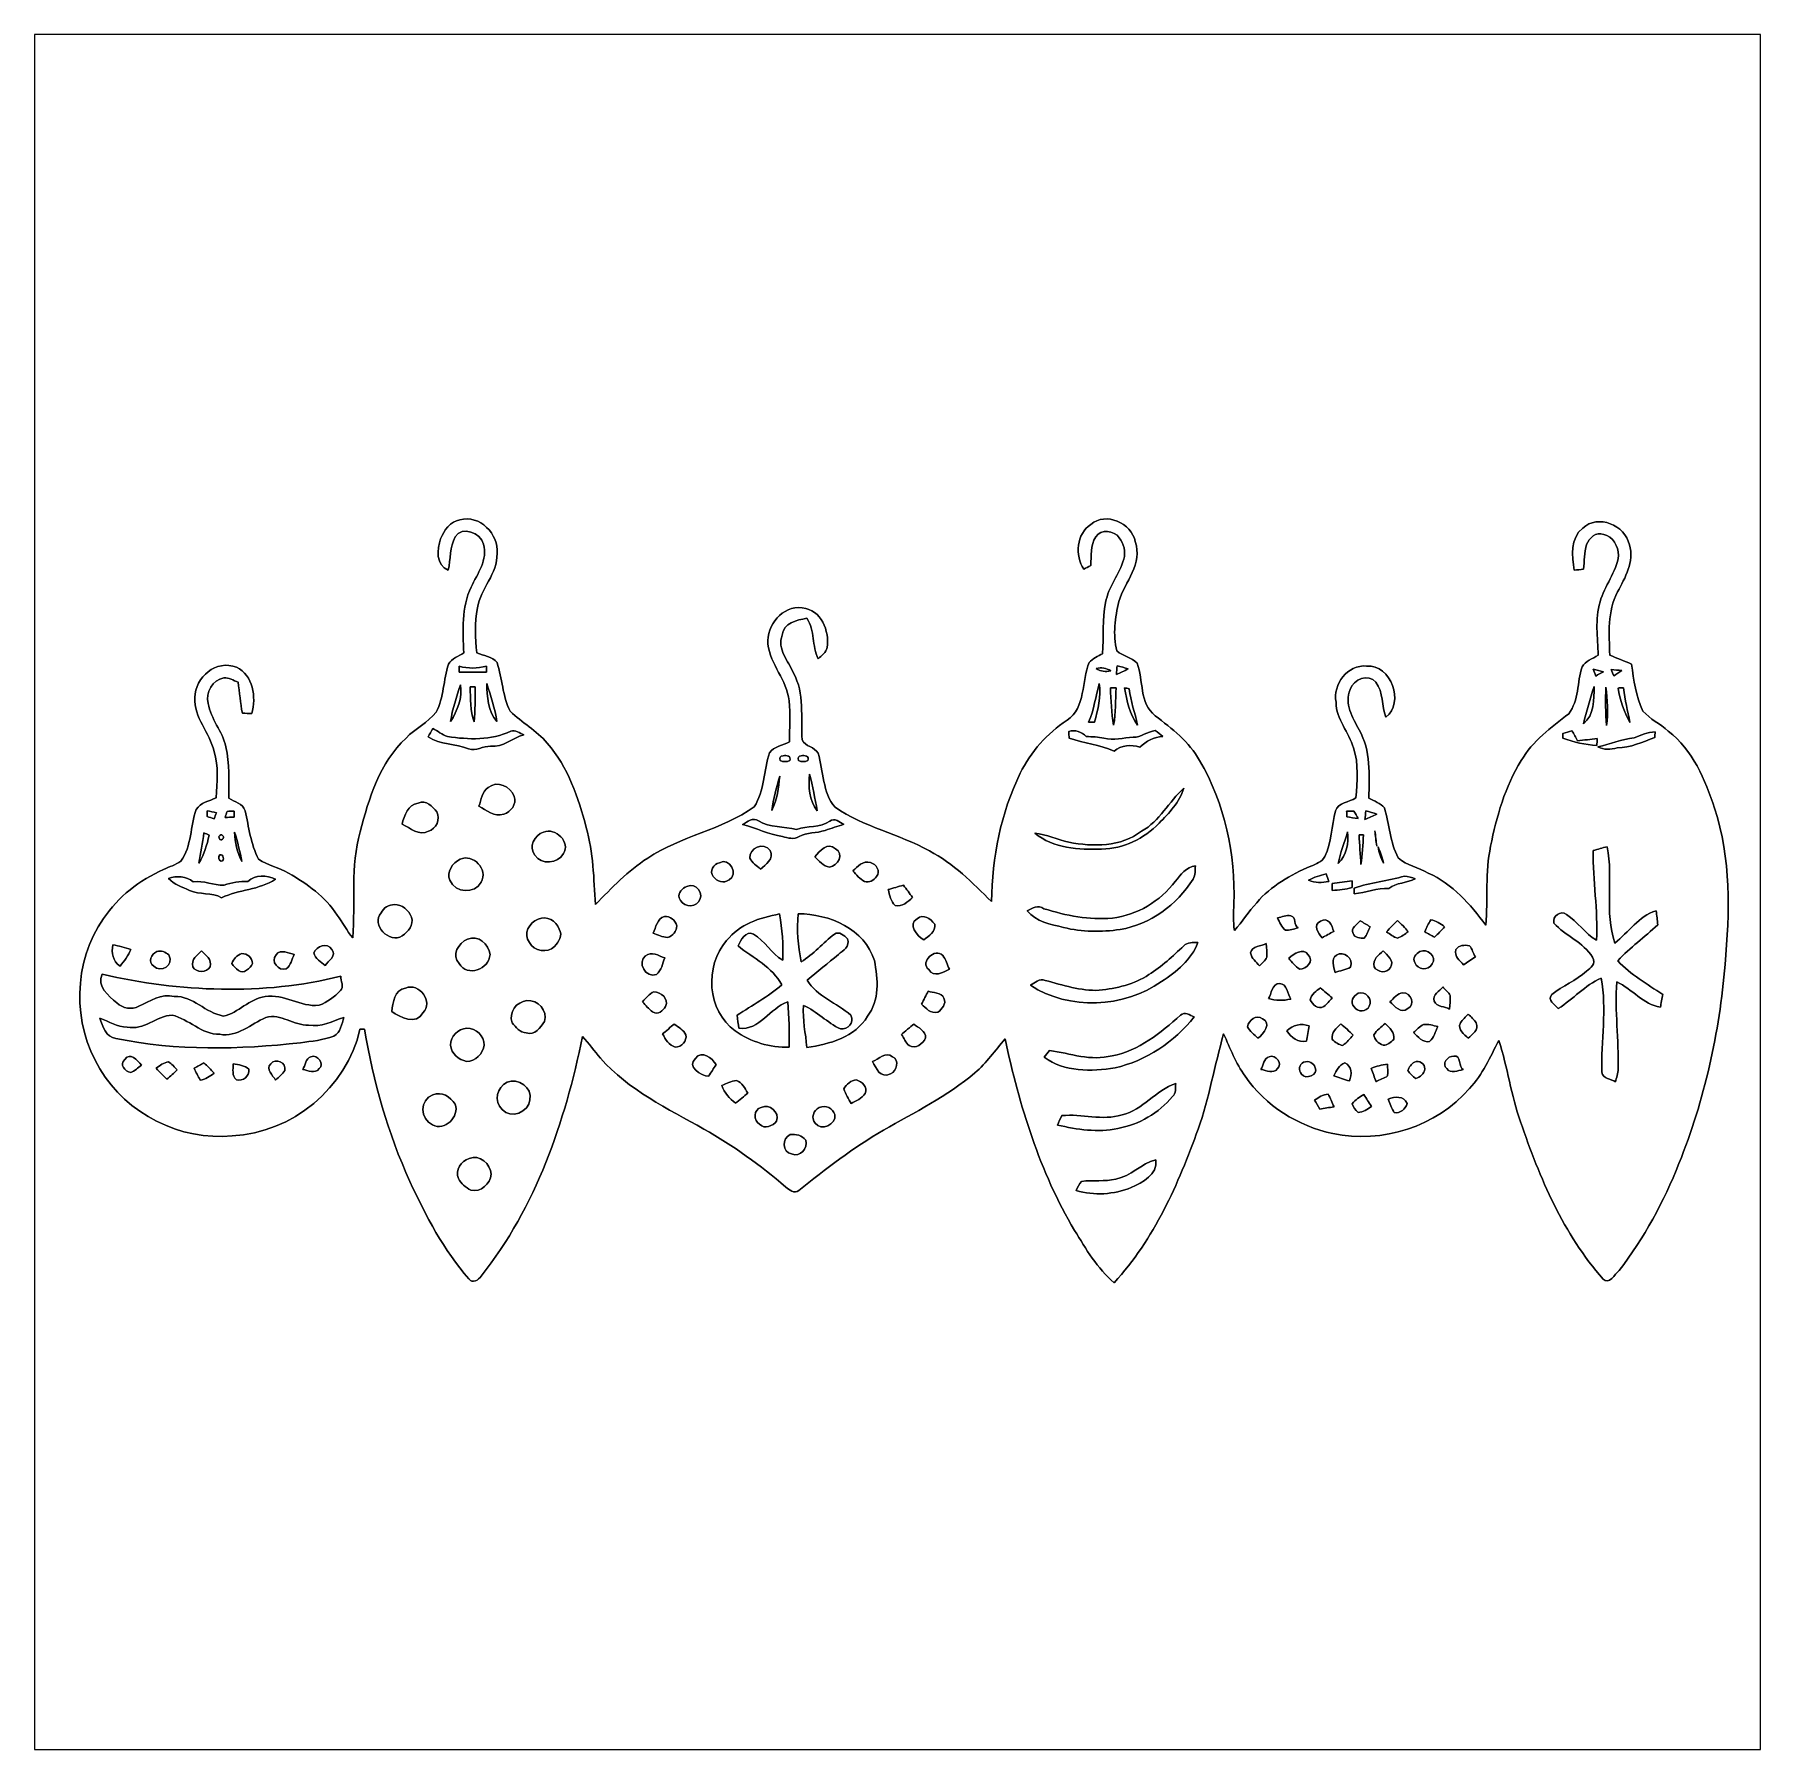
# Model space of a CAD drawing. Header units: centimetres. Extents: x -16.8 to 16.8, y -16.7 to 16.7.
import ezdxf

# ---------------------------------------------------------------- set-up
doc = ezdxf.new("R2010")
doc.units = ezdxf.units.CM
doc.header["$MEASUREMENT"] = 0
doc.layers.add('Layer 1', color=7, linetype='Continuous')

msp = doc.modelspace()

# ---------------------------------------------------------------- linework, layer by layer
at = {"layer": 'Layer 1', "color": 7}
for points, knots in [([(-16.77458, 16.66875), (-16.77458, 16.66875), (16.77458, 16.66875), (16.77458, 16.66875), (16.77458, 16.66875), (16.77458, 16.66875), (16.77458, -16.66875), (16.77458, -16.66875), (16.77458, -16.66875), (16.77458, -16.66875), (-16.77458, -16.66875), (-16.77458, -16.66875), (-16.77458, -16.66875), (-16.77458, -16.66875), (-16.77458, 16.66875), (-16.77458, 16.66875), (-16.77458, 16.66875), (-16.77458, 16.66875), (-16.77458, 16.66875), (-16.77458, 16.66875)], [0, 0, 0, 0, 0.16666667, 0.16666667, 0.16666667, 0.16666667, 0.33333333, 0.33333333, 0.33333333, 0.33333333, 0.5, 0.5, 0.5, 0.5, 0.66666667, 0.66666667, 0.66666667, 0.66666667, 1, 1, 1, 1]), ([(-8.50477, 7.23406), (-8.68962, 7.20125), (-8.81839, 7.03439), (-8.88012, 6.86717), (-8.88012, 6.86717), (-8.95385, 6.65727), (-8.97678, 6.35776), (-8.7316, 6.25687), (-8.7316, 6.25687), (-8.68468, 6.47136), (-8.70726, 6.70772), (-8.59508, 6.90386), (-8.59508, 6.90386), (-8.47019, 7.12294), (-8.09731, 6.98183), (-8.05004, 6.7624), (-8.05004, 6.7624), (-7.9562, 6.46007), (-8.16822, 6.18631), (-8.28675, 5.92667), (-8.28675, 5.92667), (-8.47901, 5.52732), (-8.45291, 5.07718), (-8.42857, 4.64749), (-8.42857, 4.64749), (-8.53299, 4.58364), (-8.66458, 4.54025), (-8.72631, 4.42666), (-8.72631, 4.42666), (-8.82968, 4.12468), (-8.81733, 3.78213), (-8.96514, 3.49497), (-8.96514, 3.49497), (-9.13201, 3.296), (-9.37436, 3.17888), (-9.55322, 2.99156), (-9.55322, 2.99156), (-10.0651, 2.51354), (-10.27465, 1.82386), (-10.44504, 1.16734), (-10.44504, 1.16734), (-10.63801, 0.49671), (-10.53606, -0.20638), (-10.58827, -0.89253), (-10.58827, -0.89253), (-10.70187, -0.75248), (-10.78724, -0.59302), (-10.89272, -0.44768), (-10.89272, -0.44768), (-11.12273, -0.09313), (-11.47586, 0.15946), (-11.83569, 0.36795), (-11.83569, 0.36795), (-12.02126, 0.47554), (-12.24139, 0.51506), (-12.41919, 0.63535), (-12.41919, 0.63535), (-12.57371, 0.92851), (-12.60828, 1.26189), (-12.68166, 1.58009), (-12.68166, 1.58009), (-12.7254, 1.71732), (-12.88486, 1.75331), (-12.99528, 1.82104), (-12.99528, 1.82104), (-13.00409, 2.15583), (-12.97975, 2.4959), (-13.05384, 2.82469), (-13.05384, 2.82469), (-13.12333, 3.12314), (-13.35017, 3.36268), (-13.39991, 3.66642), (-13.39991, 3.66642), (-13.45142, 3.87914), (-13.31172, 4.1215), (-13.09546, 4.16525), (-13.09546, 4.16525), (-12.99669, 4.16842), (-12.90814, 4.11339), (-12.81783, 4.08023), (-12.81783, 4.08023), (-12.78819, 3.87914), (-12.77408, 3.67453), (-12.73457, 3.47451), (-12.73457, 3.47451), (-12.67425, 3.4738), (-12.61357, 3.47239), (-12.55324, 3.47098), (-12.55324, 3.47098), (-12.46011, 3.78601), (-12.52326, 4.21499), (-12.84605, 4.36986), (-12.84605, 4.36986), (-13.24328, 4.52508), (-13.65215, 4.17759), (-13.66026, 3.78072), (-13.66026, 3.78072), (-13.67966, 3.39125), (-13.36922, 3.09668), (-13.28561, 2.73368), (-13.28561, 2.73368), (-13.19107, 2.44087), (-13.22423, 2.13254), (-13.24504, 1.83198), (-13.24504, 1.83198), (-13.37733, 1.76742), (-13.54843, 1.73778), (-13.63169, 1.60514), (-13.63169, 1.60514), (-13.74528, 1.276), (-13.71847, 0.89253), (-13.93119, 0.60008), (-13.93119, 0.60008), (-14.03209, 0.52564), (-14.15627, 0.49213), (-14.26739, 0.43498), (-14.26739, 0.43498), (-14.73129, 0.23213), (-15.14863, -0.08996), (-15.43156, -0.51294), (-15.43156, -0.51294), (-16.02423, -1.36066), (-16.04892, -2.56223), (-15.50211, -3.43853), (-15.50211, -3.43853), (-14.98565, -4.31059), (-13.93966, -4.84329), (-12.93001, -4.73851), (-12.93001, -4.73851), (-11.77043, -4.68842), (-10.69869, -3.80506), (-10.44893, -2.66735), (-10.44893, -2.66735), (-10.42741, -2.66665), (-10.38437, -2.66559), (-10.36285, -2.66488), (-10.36285, -2.66488), (-10.18716, -3.68371), (-9.90529, -4.68665), (-9.47773, -5.62963), (-9.47773, -5.62963), (-9.16728, -6.29744), (-8.81909, -6.96242), (-8.32979, -7.51875), (-8.32979, -7.51875), (-8.26488, -7.62141), (-8.14352, -7.54027), (-8.09237, -7.46619), (-8.09237, -7.46619), (-7.02733, -6.12563), (-6.46113, -4.46722), (-6.12387, -2.80776), (-6.12387, -2.80776), (-5.99581, -2.94005), (-5.89315, -3.09421), (-5.7718, -3.23286), (-5.7718, -3.23286), (-5.22746, -3.85198), (-4.46652, -4.20934), (-3.76132, -4.6101), (-3.76132, -4.6101), (-3.19546, -4.93077), (-2.66277, -5.30895), (-2.17205, -5.73511), (-2.17205, -5.73511), (-2.10326, -5.78485), (-2.00448, -5.87763), (-1.92052, -5.80496), (-1.92052, -5.80496), (-1.39453, -5.38268), (-0.85796, -4.96888), (-0.27234, -4.63197), (-0.27234, -4.63197), (0.33408, -4.28307), (0.96555, -3.96628), (1.50601, -3.51614), (1.50601, -3.51614), (1.72826, -3.32176), (1.89865, -3.07904), (2.09162, -2.85715), (2.09162, -2.85715), (2.37173, -4.14973), (2.75978, -5.43595), (3.4417, -6.57825), (3.4417, -6.57825), (3.6643, -6.93914), (3.88091, -7.31802), (4.2104, -7.59425), (4.2104, -7.59425), (4.98828, -6.74793), (5.45959, -5.67796), (5.84306, -4.60763), (5.84306, -4.60763), (6.06143, -4.00544), (6.16197, -3.37079), (6.33906, -2.75731), (6.33906, -2.75731), (6.46395, -3.03883), (6.57613, -3.32881), (6.75569, -3.58211), (6.75569, -3.58211), (7.15292, -4.15537), (7.78404, -4.55119), (8.46314, -4.69724), (8.46314, -4.69724), (9.42093, -4.89585), (10.47997, -4.56636), (11.1192, -3.81706), (11.1192, -3.81706), (11.37849, -3.55247), (11.51361, -3.20569), (11.69035, -2.88784), (11.69035, -2.88784), (11.85933, -3.40572), (11.92777, -3.95252), (12.11157, -4.46722), (12.11157, -4.46722), (12.48057, -5.55872), (12.94624, -6.65021), (13.71494, -7.52369), (13.71494, -7.52369), (13.83206, -7.6454), (13.94284, -7.42703), (14.02574, -7.35789), (14.02574, -7.35789), (14.51539, -6.72853), (14.89357, -6.01662), (15.19061, -5.27791), (15.19061, -5.27791), (15.68767, -4.04495), (15.97589, -2.73191), (16.08596, -1.40864), (16.08596, -1.40864), (16.17804, -0.39511), (16.20344, 0.65299), (15.8817, 1.63124), (15.8817, 1.63124), (15.70037, 2.18616), (15.45519, 2.75978), (14.98212, 3.12879), (14.98212, 3.12879), (14.82937, 3.27272), (14.62581, 3.35739), (14.48999, 3.5179), (14.48999, 3.5179), (14.35029, 3.80118), (14.31149, 4.1208), (14.26739, 4.43018), (14.26739, 4.43018), (14.12769, 4.49016), (13.98552, 4.54695), (13.84582, 4.60481), (13.84582, 4.60481), (13.83065, 5.01544), (13.79396, 5.45712), (13.99752, 5.83212), (13.99752, 5.83212), (14.14039, 6.11434), (14.33195, 6.41879), (14.22541, 6.74864), (14.22541, 6.74864), (14.14886, 7.13246), (13.61369, 7.35259), (13.31983, 7.07143), (13.31983, 7.07143), (13.07147, 6.8774), (13.11275, 6.53133), (13.15261, 6.25475), (13.15261, 6.25475), (13.21188, 6.26181), (13.27185, 6.26851), (13.33147, 6.27521), (13.33147, 6.27521), (13.35299, 6.43396), (13.35052, 6.59765), (13.39497, 6.75217), (13.39497, 6.75217), (13.44295, 6.88093), (13.57454, 7.00864), (13.72658, 6.95043), (13.72658, 6.95043), (13.90932, 6.91127), (14.00845, 6.71724), (14.01727, 6.54367), (14.01727, 6.54367), (13.97353, 6.21383), (13.74493, 5.95383), (13.65532, 5.63951), (13.65532, 5.63951), (13.55302, 5.30331), (13.61369, 4.94736), (13.61899, 4.60304), (13.61899, 4.60304), (13.51104, 4.53496), (13.37416, 4.49157), (13.30572, 4.37691), (13.30572, 4.37691), (13.20976, 4.07952), (13.24681, 3.72216), (13.04678, 3.46463), (13.04678, 3.46463), (12.70423, 3.19969), (12.34899, 2.93264), (12.12144, 2.55446), (12.12144, 2.55446), (11.811, 2.04788), (11.64484, 1.4672), (11.52878, 0.88865), (11.52878, 0.88865), (11.42153, 0.38418), (11.47939, -0.13476), (11.43423, -0.64488), (11.43423, -0.64488), (11.13684, -0.23601), (10.78794, 0.15452), (10.31734, 0.36654), (10.31734, 0.36654), (10.13107, 0.47978), (9.89259, 0.50976), (9.73314, 0.66393), (9.73314, 0.66393), (9.56733, 0.96061), (9.57086, 1.31974), (9.46326, 1.63513), (9.46326, 1.63513), (9.38636, 1.72791), (9.26536, 1.76671), (9.1634, 1.82421), (9.1634, 1.82421), (9.16905, 2.27013), (9.20221, 2.75131), (8.97396, 3.15454), (8.97396, 3.15454), (8.84449, 3.38914), (8.67833, 3.65972), (8.80039, 3.93594), (8.80039, 3.93594), (8.85754, 4.1335), (9.15564, 4.25873), (9.29816, 4.07741), (9.29816, 4.07741), (9.44809, 3.88444), (9.40223, 3.61597), (9.49254, 3.39584), (9.49254, 3.39584), (9.85979, 3.67877), (9.59379, 4.42524), (9.11931, 4.39173), (9.11931, 4.39173), (8.74712, 4.42595), (8.45996, 4.03895), (8.52382, 3.68759), (8.52382, 3.68759), (8.52487, 3.35492), (8.77605, 3.10621), (8.8646, 2.79929), (8.8646, 2.79929), (8.96867, 2.48532), (8.9341, 2.15124), (8.90976, 1.82739), (8.90976, 1.82739), (8.78134, 1.74625), (8.56827, 1.74061), (8.51641, 1.57515), (8.51641, 1.57515), (8.42962, 1.28446), (8.44409, 0.96414), (8.30474, 0.68933), (8.30474, 0.68933), (8.25182, 0.58244), (8.13259, 0.54645), (8.0324, 0.50024), (8.0324, 0.50024), (7.64187, 0.3362), (7.26017, 0.11853), (6.98288, -0.20814), (6.98288, -0.20814), (6.82625, -0.37994), (6.70172, -0.57714), (6.54791, -0.75106), (6.54791, -0.75106), (6.52216, -0.57856), (6.53415, -0.40323), (6.53768, -0.22966), (6.53768, -0.22966), (6.57154, 0.73448), (6.35952, 1.7205), (5.87234, 2.55693), (5.87234, 2.55693), (5.66949, 2.92241), (5.33294, 3.17535), (5.00944, 3.42547), (5.00944, 3.42547), (4.69441, 3.66783), (4.78684, 4.11551), (4.65772, 4.44923), (4.65772, 4.44923), (4.55436, 4.56882), (4.37621, 4.57835), (4.26473, 4.68736), (4.26473, 4.68736), (4.17865, 5.00274), (4.23298, 5.33647), (4.30036, 5.64938), (4.30036, 5.64938), (4.4256, 6.02686), (4.76673, 6.38492), (4.62174, 6.81037), (4.62174, 6.81037), (4.55119, 7.17374), (4.05095, 7.39493), (3.75567, 7.14551), (3.75567, 7.14551), (3.47874, 6.95642), (3.44346, 6.54509), (3.62056, 6.27521), (3.62056, 6.27521), (3.66571, 6.29885), (3.71087, 6.32213), (3.75638, 6.34541), (3.75638, 6.34541), (3.77437, 6.53344), (3.74438, 6.74194), (3.85374, 6.90598), (3.85374, 6.90598), (3.95217, 7.06755), (4.21111, 7.02804), (4.3113, 6.88622), (4.3113, 6.88622), (4.39455, 6.7691), (4.44253, 6.61106), (4.39914, 6.46994), (4.39914, 6.46994), (4.31024, 6.17714), (4.09928, 5.93231), (4.04566, 5.62681), (4.04566, 5.62681), (3.98463, 5.29943), (4.00367, 4.96394), (3.9878, 4.63233), (3.9878, 4.63233), (3.89643, 4.58294), (3.79871, 4.53884), (3.72533, 4.46334), (3.72533, 4.46334), (3.57187, 4.1021), (3.6643, 3.58175), (3.29494, 3.33728), (3.29494, 3.33728), (2.90407, 3.08575), (2.58939, 2.72591), (2.38548, 2.30858), (2.38548, 2.30858), (2.00589, 1.53599), (1.84079, 0.67098), (1.82739, -0.18627), (1.82739, -0.18627), (1.45627, 0.1778), (1.09008, 0.55986), (0.61983, 0.79763), (0.61983, 0.79763), (0.03246, 1.13136), (-0.6537, 1.26294), (-1.2132, 1.64606), (-1.2132, 1.64606), (-1.4605, 1.93358), (-1.43651, 2.35197), (-1.5427, 2.69699), (-1.5427, 2.69699), (-1.61008, 2.82116), (-1.79458, 2.82963), (-1.85526, 2.95487), (-1.85526, 2.95487), (-1.88524, 3.38667), (-1.79846, 3.86221), (-2.02459, 4.25662), (-2.02459, 4.25662), (-2.11878, 4.49016), (-2.34915, 4.72264), (-2.2412, 4.99181), (-2.2412, 4.99181), (-2.21897, 5.22958), (-1.95263, 5.28779), (-1.7653, 5.32059), (-1.7653, 5.32059), (-1.59561, 5.08317), (-1.66864, 4.78155), (-1.54234, 4.53143), (-1.54234, 4.53143), (-1.47673, 4.59705), (-1.39171, 4.65596), (-1.3649, 4.7498), (-1.3649, 4.7498), (-1.32186, 5.07189), (-1.47849, 5.49169), (-1.85103, 5.52379), (-1.85103, 5.52379), (-2.2419, 5.57283), (-2.54212, 5.18478), (-2.51919, 4.81965), (-2.51919, 4.81965), (-2.47121, 4.41925), (-2.14948, 4.11939), (-2.10714, 3.71757), (-2.10714, 3.71757), (-2.0828, 3.45158), (-2.10079, 3.18347), (-2.09762, 2.91641), (-2.09762, 2.91641), (-2.23167, 2.8575), (-2.39677, 2.82963), (-2.48885, 2.70581), (-2.48885, 2.70581), (-2.60033, 2.3622), (-2.58586, 1.96956), (-2.78377, 1.65594), (-2.78377, 1.65594), (-3.41489, 1.20721), (-4.21323, 1.08761), (-4.85599, 0.65581), (-4.85599, 0.65581), (-5.24651, 0.41804), (-5.54849, 0.07373), (-5.8734, -0.2413), (-5.8734, -0.2413), (-5.90233, 0.25929), (-5.91256, 0.76659), (-6.04873, 1.25271), (-6.04873, 1.25271), (-6.20571, 1.8348), (-6.40151, 2.43311), (-6.80861, 2.89348), (-6.80861, 2.89348), (-7.01534, 3.13725), (-7.30109, 3.29283), (-7.52828, 3.51367), (-7.52828, 3.51367), (-7.68068, 3.80788), (-7.67962, 4.15043), (-7.78475, 4.45946), (-7.78475, 4.45946), (-7.88, 4.57623), (-8.04545, 4.59599), (-8.17951, 4.64644), (-8.17951, 4.64644), (-8.21126, 4.93712), (-8.21831, 5.23416), (-8.16681, 5.52238), (-8.16681, 5.52238), (-8.10578, 5.8988), (-7.77028, 6.18384), (-7.78439, 6.57966), (-7.78439, 6.57966), (-7.74594, 6.95642), (-8.12271, 7.34201), (-8.50477, 7.23406)], [0, 0, 0, 0, 0.00714286, 0.00714286, 0.00714286, 0.00714286, 0.01428571, 0.01428571, 0.01428571, 0.01428571, 0.02142857, 0.02142857, 0.02142857, 0.02142857, 0.02857143, 0.02857143, 0.02857143, 0.02857143, 0.03571429, 0.03571429, 0.03571429, 0.03571429, 0.04285714, 0.04285714, 0.04285714, 0.04285714, 0.05, 0.05, 0.05, 0.05, 0.05714286, 0.05714286, 0.05714286, 0.05714286, 0.06428571, 0.06428571, 0.06428571, 0.06428571, 0.07142857, 0.07142857, 0.07142857, 0.07142857, 0.07857143, 0.07857143, 0.07857143, 0.07857143, 0.08571429, 0.08571429, 0.08571429, 0.08571429, 0.09285714, 0.09285714, 0.09285714, 0.09285714, 0.1, 0.1, 0.1, 0.1, 0.10714286, 0.10714286, 0.10714286, 0.10714286, 0.11428571, 0.11428571, 0.11428571, 0.11428571, 0.12142857, 0.12142857, 0.12142857, 0.12142857, 0.12857143, 0.12857143, 0.12857143, 0.12857143, 0.13571429, 0.13571429, 0.13571429, 0.13571429, 0.14285714, 0.14285714, 0.14285714, 0.14285714, 0.15, 0.15, 0.15, 0.15, 0.15714286, 0.15714286, 0.15714286, 0.15714286, 0.16428571, 0.16428571, 0.16428571, 0.16428571, 0.17142857, 0.17142857, 0.17142857, 0.17142857, 0.17857143, 0.17857143, 0.17857143, 0.17857143, 0.18571429, 0.18571429, 0.18571429, 0.18571429, 0.19285714, 0.19285714, 0.19285714, 0.19285714, 0.2, 0.2, 0.2, 0.2, 0.20714286, 0.20714286, 0.20714286, 0.20714286, 0.21428571, 0.21428571, 0.21428571, 0.21428571, 0.22142857, 0.22142857, 0.22142857, 0.22142857, 0.22857143, 0.22857143, 0.22857143, 0.22857143, 0.23571429, 0.23571429, 0.23571429, 0.23571429, 0.24285714, 0.24285714, 0.24285714, 0.24285714, 0.25, 0.25, 0.25, 0.25, 0.25714286, 0.25714286, 0.25714286, 0.25714286, 0.26428571, 0.26428571, 0.26428571, 0.26428571, 0.27142857, 0.27142857, 0.27142857, 0.27142857, 0.27857143, 0.27857143, 0.27857143, 0.27857143, 0.28571429, 0.28571429, 0.28571429, 0.28571429, 0.29285714, 0.29285714, 0.29285714, 0.29285714, 0.3, 0.3, 0.3, 0.3, 0.30714286, 0.30714286, 0.30714286, 0.30714286, 0.31428571, 0.31428571, 0.31428571, 0.31428571, 0.32142857, 0.32142857, 0.32142857, 0.32142857, 0.32857143, 0.32857143, 0.32857143, 0.32857143, 0.33571429, 0.33571429, 0.33571429, 0.33571429, 0.34285714, 0.34285714, 0.34285714, 0.34285714, 0.35, 0.35, 0.35, 0.35, 0.35714286, 0.35714286, 0.35714286, 0.35714286, 0.36428571, 0.36428571, 0.36428571, 0.36428571, 0.37142857, 0.37142857, 0.37142857, 0.37142857, 0.37857143, 0.37857143, 0.37857143, 0.37857143, 0.38571429, 0.38571429, 0.38571429, 0.38571429, 0.39285714, 0.39285714, 0.39285714, 0.39285714, 0.4, 0.4, 0.4, 0.4, 0.40714286, 0.40714286, 0.40714286, 0.40714286, 0.41428571, 0.41428571, 0.41428571, 0.41428571, 0.42142857, 0.42142857, 0.42142857, 0.42142857, 0.42857143, 0.42857143, 0.42857143, 0.42857143, 0.43571429, 0.43571429, 0.43571429, 0.43571429, 0.44285714, 0.44285714, 0.44285714, 0.44285714, 0.45, 0.45, 0.45, 0.45, 0.45714286, 0.45714286, 0.45714286, 0.45714286, 0.46428571, 0.46428571, 0.46428571, 0.46428571, 0.47142857, 0.47142857, 0.47142857, 0.47142857, 0.47857143, 0.47857143, 0.47857143, 0.47857143, 0.48571429, 0.48571429, 0.48571429, 0.48571429, 0.49285714, 0.49285714, 0.49285714, 0.49285714, 0.5, 0.5, 0.5, 0.5, 0.50714286, 0.50714286, 0.50714286, 0.50714286, 0.51428571, 0.51428571, 0.51428571, 0.51428571, 0.52142857, 0.52142857, 0.52142857, 0.52142857, 0.52857143, 0.52857143, 0.52857143, 0.52857143, 0.53571429, 0.53571429, 0.53571429, 0.53571429, 0.54285714, 0.54285714, 0.54285714, 0.54285714, 0.55, 0.55, 0.55, 0.55, 0.55714286, 0.55714286, 0.55714286, 0.55714286, 0.56428571, 0.56428571, 0.56428571, 0.56428571, 0.57142857, 0.57142857, 0.57142857, 0.57142857, 0.57857143, 0.57857143, 0.57857143, 0.57857143, 0.58571429, 0.58571429, 0.58571429, 0.58571429, 0.59285714, 0.59285714, 0.59285714, 0.59285714, 0.6, 0.6, 0.6, 0.6, 0.60714286, 0.60714286, 0.60714286, 0.60714286, 0.61428571, 0.61428571, 0.61428571, 0.61428571, 0.62142857, 0.62142857, 0.62142857, 0.62142857, 0.62857143, 0.62857143, 0.62857143, 0.62857143, 0.63571429, 0.63571429, 0.63571429, 0.63571429, 0.64285714, 0.64285714, 0.64285714, 0.64285714, 0.65, 0.65, 0.65, 0.65, 0.65714286, 0.65714286, 0.65714286, 0.65714286, 0.66428571, 0.66428571, 0.66428571, 0.66428571, 0.67142857, 0.67142857, 0.67142857, 0.67142857, 0.67857143, 0.67857143, 0.67857143, 0.67857143, 0.68571429, 0.68571429, 0.68571429, 0.68571429, 0.69285714, 0.69285714, 0.69285714, 0.69285714, 0.7, 0.7, 0.7, 0.7, 0.70714286, 0.70714286, 0.70714286, 0.70714286, 0.71428571, 0.71428571, 0.71428571, 0.71428571, 0.72142857, 0.72142857, 0.72142857, 0.72142857, 0.72857143, 0.72857143, 0.72857143, 0.72857143, 0.73571429, 0.73571429, 0.73571429, 0.73571429, 0.74285714, 0.74285714, 0.74285714, 0.74285714, 0.75, 0.75, 0.75, 0.75, 0.75714286, 0.75714286, 0.75714286, 0.75714286, 0.76428571, 0.76428571, 0.76428571, 0.76428571, 0.77142857, 0.77142857, 0.77142857, 0.77142857, 0.77857143, 0.77857143, 0.77857143, 0.77857143, 0.78571429, 0.78571429, 0.78571429, 0.78571429, 0.79285714, 0.79285714, 0.79285714, 0.79285714, 0.8, 0.8, 0.8, 0.8, 0.80714286, 0.80714286, 0.80714286, 0.80714286, 0.81428571, 0.81428571, 0.81428571, 0.81428571, 0.82142857, 0.82142857, 0.82142857, 0.82142857, 0.82857143, 0.82857143, 0.82857143, 0.82857143, 0.83571429, 0.83571429, 0.83571429, 0.83571429, 0.84285714, 0.84285714, 0.84285714, 0.84285714, 0.85, 0.85, 0.85, 0.85, 0.85714286, 0.85714286, 0.85714286, 0.85714286, 0.86428571, 0.86428571, 0.86428571, 0.86428571, 0.87142857, 0.87142857, 0.87142857, 0.87142857, 0.87857143, 0.87857143, 0.87857143, 0.87857143, 0.88571429, 0.88571429, 0.88571429, 0.88571429, 0.89285714, 0.89285714, 0.89285714, 0.89285714, 0.9, 0.9, 0.9, 0.9, 0.90714286, 0.90714286, 0.90714286, 0.90714286, 0.91428571, 0.91428571, 0.91428571, 0.91428571, 0.92142857, 0.92142857, 0.92142857, 0.92142857, 0.92857143, 0.92857143, 0.92857143, 0.92857143, 0.93571429, 0.93571429, 0.93571429, 0.93571429, 0.94285714, 0.94285714, 0.94285714, 0.94285714, 0.95, 0.95, 0.95, 0.95, 0.95714286, 0.95714286, 0.95714286, 0.95714286, 0.96428571, 0.96428571, 0.96428571, 0.96428571, 0.97142857, 0.97142857, 0.97142857, 0.97142857, 0.97857143, 0.97857143, 0.97857143, 0.97857143, 0.98571429, 0.98571429, 0.98571429, 0.98571429, 1, 1, 1, 1]), ([(-8.52029, 4.38891), (-8.34602, 4.33811), (-8.16469, 4.34411), (-7.99006, 4.39067), (-7.99006, 4.39067), (-7.99077, 4.36174), (-7.99148, 4.30459), (-7.99183, 4.27567), (-7.99183, 4.27567), (-8.16716, 4.27249), (-8.34214, 4.26967), (-8.51711, 4.27249), (-8.51711, 4.27249), (-8.51782, 4.30177), (-8.51958, 4.35998), (-8.52029, 4.38891)], [0, 0, 0, 0, 0.2, 0.2, 0.2, 0.2, 0.4, 0.4, 0.4, 0.4, 0.6, 0.6, 0.6, 0.6, 1, 1, 1, 1]), ([(3.86397, 4.34164), (3.96028, 4.37339), (4.05871, 4.35469), (4.14408, 4.30142), (4.14408, 4.30142), (4.04742, 4.26967), (3.94899, 4.28872), (3.86397, 4.34164)], [0, 0, 0, 0, 0.33333333, 0.33333333, 0.33333333, 0.33333333, 1, 1, 1, 1]), ([(4.27037, 4.39914), (4.34234, 4.38079), (4.41396, 4.36033), (4.48486, 4.33634), (4.48486, 4.33634), (4.40902, 4.29789), (4.33176, 4.26261), (4.25379, 4.2291), (4.25379, 4.2291), (4.25873, 4.2859), (4.26438, 4.34269), (4.27037, 4.39914)], [0, 0, 0, 0, 0.25, 0.25, 0.25, 0.25, 0.5, 0.5, 0.5, 0.5, 1, 1, 1, 1]), ([(-8.6868, 3.31294), (-8.6554, 3.55812), (-8.5658, 3.7906), (-8.49736, 4.02625), (-8.49736, 4.02625), (-8.45291, 3.77014), (-8.55663, 3.52637), (-8.6868, 3.31294)], [0, 0, 0, 0, 0.33333333, 0.33333333, 0.33333333, 0.33333333, 1, 1, 1, 1]), ([(-7.98477, 4.05412), (-7.90787, 3.81035), (-7.82355, 3.56658), (-7.78686, 3.31223), (-7.78686, 3.31223), (-7.95479, 3.51966), (-7.98442, 3.79695), (-7.98477, 4.05412)], [0, 0, 0, 0, 0.33333333, 0.33333333, 0.33333333, 0.33333333, 1, 1, 1, 1]), ([(3.92254, 4.05553), (3.96346, 3.80048), (3.89326, 3.54471), (3.8287, 3.29953), (3.8287, 3.29953), (3.80012, 3.30024), (3.74297, 3.30094), (3.7144, 3.30165), (3.7144, 3.30165), (3.81811, 3.5433), (3.85163, 3.80436), (3.92254, 4.05553)], [0, 0, 0, 0, 0.25, 0.25, 0.25, 0.25, 0.5, 0.5, 0.5, 0.5, 1, 1, 1, 1]), ([(13.52409, 4.33176), (13.58971, 4.31518), (13.65603, 4.29824), (13.722, 4.2799), (13.722, 4.2799), (13.6719, 4.25168), (13.62146, 4.22487), (13.57101, 4.19841), (13.57101, 4.19841), (13.55478, 4.24286), (13.53926, 4.28731), (13.52409, 4.33176)], [0, 0, 0, 0, 0.25, 0.25, 0.25, 0.25, 0.5, 0.5, 0.5, 0.5, 1, 1, 1, 1]), ([(13.87263, 4.324), (13.94037, 4.31835), (14.0081, 4.31236), (14.07654, 4.30601), (14.07654, 4.30601), (14.02715, 4.27002), (13.97741, 4.23474), (13.92767, 4.19911), (13.92767, 4.19911), (13.90897, 4.24109), (13.89062, 4.28237), (13.87263, 4.324)], [0, 0, 0, 0, 0.25, 0.25, 0.25, 0.25, 0.5, 0.5, 0.5, 0.5, 1, 1, 1, 1]), ([(-8.30792, 3.98921), (-8.28322, 3.98956), (-8.23383, 3.99027), (-8.20914, 3.99062), (-8.20914, 3.99062), (-8.21055, 3.76237), (-8.20879, 3.53307), (-8.22889, 3.30518), (-8.22889, 3.30518), (-8.30862, 3.52354), (-8.29804, 3.76026), (-8.30792, 3.98921)], [0, 0, 0, 0, 0.25, 0.25, 0.25, 0.25, 0.5, 0.5, 0.5, 0.5, 1, 1, 1, 1]), ([(4.13808, 3.9684), (4.16595, 3.9684), (4.22169, 3.9684), (4.24956, 3.9684), (4.24956, 3.9684), (4.22981, 3.7278), (4.2545, 3.48156), (4.1977, 3.2452), (4.1977, 3.2452), (4.16137, 3.48474), (4.14972, 3.7271), (4.13808, 3.9684)], [0, 0, 0, 0, 0.25, 0.25, 0.25, 0.25, 0.5, 0.5, 0.5, 0.5, 1, 1, 1, 1]), ([(4.41466, 3.96981), (4.43759, 3.96487), (4.4831, 3.95499), (4.50603, 3.95005), (4.50603, 3.95005), (4.5272, 3.7084), (4.6161, 3.48156), (4.66654, 3.24591), (4.66654, 3.24591), (4.50532, 3.45546), (4.45594, 3.71546), (4.41466, 3.96981)], [0, 0, 0, 0, 0.25, 0.25, 0.25, 0.25, 0.5, 0.5, 0.5, 0.5, 1, 1, 1, 1]), ([(13.33218, 3.27096), (13.39144, 3.51402), (13.46059, 3.75497), (13.54067, 3.99203), (13.54067, 3.99203), (13.54067, 3.74474), (13.54526, 3.44099), (13.33218, 3.27096)], [0, 0, 0, 0, 0.33333333, 0.33333333, 0.33333333, 0.33333333, 1, 1, 1, 1]), ([(13.76997, 3.98357), (13.79714, 3.73662), (13.81866, 3.48439), (13.78267, 3.23674), (13.78267, 3.23674), (13.7608, 3.4858), (13.75657, 3.73451), (13.76997, 3.98357)], [0, 0, 0, 0, 0.33333333, 0.33333333, 0.33333333, 0.33333333, 1, 1, 1, 1]), ([(14.00563, 3.96558), (14.03279, 3.96558), (14.08712, 3.96593), (14.11429, 3.96593), (14.11429, 3.96593), (14.13581, 3.73839), (14.19684, 3.51755), (14.23529, 3.29318), (14.23529, 3.29318), (14.12699, 3.50555), (14.04126, 3.72921), (14.00563, 3.96558)], [0, 0, 0, 0, 0.25, 0.25, 0.25, 0.25, 0.5, 0.5, 0.5, 0.5, 1, 1, 1, 1]), ([(-9.03534, 3.17535), (-8.93727, 3.12843), (-8.84908, 3.06282), (-8.74854, 3.02048), (-8.74854, 3.02048), (-8.3372, 2.9651), (-7.89869, 2.93829), (-7.51664, 3.12914), (-7.51664, 3.12914), (-7.42562, 3.15666), (-7.34307, 3.08363), (-7.26193, 3.05294), (-7.26193, 3.05294), (-7.48665, 2.9972), (-7.66798, 2.80564), (-7.91034, 2.8321), (-7.91034, 2.8321), (-8.05568, 2.84092), (-8.19291, 2.72733), (-8.33614, 2.78412), (-8.33614, 2.78412), (-8.59331, 2.88466), (-8.88259, 2.86173), (-9.12354, 3.01378), (-9.12354, 3.01378), (-9.09426, 3.06776), (-9.06498, 3.12173), (-9.03534, 3.17535)], [0, 0, 0, 0, 0.125, 0.125, 0.125, 0.125, 0.25, 0.25, 0.25, 0.25, 0.375, 0.375, 0.375, 0.375, 0.5, 0.5, 0.5, 0.5, 0.625, 0.625, 0.625, 0.625, 0.75, 0.75, 0.75, 0.75, 1, 1, 1, 1]), ([(3.3274, 3.11961), (3.45581, 3.16018), (3.57646, 3.11256), (3.66854, 3.02048), (3.66854, 3.02048), (3.78354, 3.02048), (3.90102, 3.01696), (4.01355, 2.98979), (4.01355, 2.98979), (4.20123, 2.94605), (4.39173, 2.99932), (4.58047, 3.00743), (4.58047, 3.00743), (4.73463, 3.00849), (4.85846, 3.11714), (5.00944, 3.1369), (5.00944, 3.1369), (5.06342, 3.10656), (5.10963, 3.06423), (5.15691, 3.02366), (5.15691, 3.02366), (4.9851, 3.00955), (4.82988, 2.93335), (4.70782, 2.81305), (4.70782, 2.81305), (4.53531, 2.8769), (4.35539, 2.85291), (4.2097, 2.74038), (4.2097, 2.74038), (3.93171, 2.86279), (3.62514, 2.89278), (3.33869, 2.98803), (3.33869, 2.98803), (3.33587, 3.02084), (3.33022, 3.08681), (3.3274, 3.11961)], [0, 0, 0, 0, 0.1, 0.1, 0.1, 0.1, 0.2, 0.2, 0.2, 0.2, 0.3, 0.3, 0.3, 0.3, 0.4, 0.4, 0.4, 0.4, 0.5, 0.5, 0.5, 0.5, 0.6, 0.6, 0.6, 0.6, 0.7, 0.7, 0.7, 0.7, 0.8, 0.8, 0.8, 0.8, 1, 1, 1, 1]), ([(12.93107, 3.08434), (12.99069, 3.10127), (13.05031, 3.11785), (13.11063, 3.13372), (13.11063, 3.13372), (13.14662, 3.06987), (13.1826, 3.00567), (13.21858, 2.94146), (13.21858, 2.94146), (13.34488, 2.95346), (13.47329, 2.96721), (13.59958, 2.98344), (13.59958, 2.98344), (13.59852, 2.94922), (13.59676, 2.88114), (13.5957, 2.84692), (13.5957, 2.84692), (13.36816, 2.86244), (13.14732, 2.91536), (12.93213, 2.98838), (12.93213, 2.98838), (12.93213, 3.01237), (12.93142, 3.06035), (12.93107, 3.08434)], [0, 0, 0, 0, 0.14285714, 0.14285714, 0.14285714, 0.14285714, 0.28571429, 0.28571429, 0.28571429, 0.28571429, 0.42857143, 0.42857143, 0.42857143, 0.42857143, 0.57142857, 0.57142857, 0.57142857, 0.57142857, 0.71428571, 0.71428571, 0.71428571, 0.71428571, 1, 1, 1, 1]), ([(14.31925, 2.99614), (14.45189, 3.04553), (14.58066, 3.11291), (14.72671, 3.11221), (14.72671, 3.11221), (14.7253, 3.08434), (14.72212, 3.02824), (14.72071, 3.00038), (14.72071, 3.00038), (14.48012, 2.91818), (14.24834, 2.80388), (13.98834, 2.80141), (13.98834, 2.80141), (13.86381, 2.76754), (13.73293, 2.76084), (13.61475, 2.82187), (13.61475, 2.82187), (13.85358, 2.86561), (14.07442, 2.97639), (14.31925, 2.99614)], [0, 0, 0, 0, 0.16666667, 0.16666667, 0.16666667, 0.16666667, 0.33333333, 0.33333333, 0.33333333, 0.33333333, 0.5, 0.5, 0.5, 0.5, 0.66666667, 0.66666667, 0.66666667, 0.66666667, 1, 1, 1, 1]), ([(-2.22532, 2.6483), (-2.15971, 2.66383), (-2.05775, 2.64548), (-2.09409, 2.55446), (-2.09409, 2.55446), (-2.15336, 2.52695), (-2.22144, 2.52695), (-2.28036, 2.55446), (-2.28036, 2.55446), (-2.29729, 2.61197), (-2.2793, 2.64301), (-2.22532, 2.6483)], [0, 0, 0, 0, 0.25, 0.25, 0.25, 0.25, 0.5, 0.5, 0.5, 0.5, 1, 1, 1, 1]), ([(-1.87254, 2.6483), (-1.80693, 2.66383), (-1.70498, 2.64548), (-1.74131, 2.55446), (-1.74131, 2.55446), (-1.80058, 2.52695), (-1.86866, 2.52695), (-1.92758, 2.55446), (-1.92758, 2.55446), (-1.94451, 2.61197), (-1.92652, 2.64301), (-1.87254, 2.6483)], [0, 0, 0, 0, 0.25, 0.25, 0.25, 0.25, 0.5, 0.5, 0.5, 0.5, 1, 1, 1, 1]), ([(-7.95479, 2.02918), (-7.78263, 2.18122), (-7.52228, 2.04646), (-7.45137, 1.85773), (-7.45137, 1.85773), (-7.39987, 1.71379), (-7.51134, 1.55081), (-7.6521, 1.51236), (-7.6521, 1.51236), (-7.84119, 1.44604), (-7.98759, 1.59279), (-8.13894, 1.6704), (-8.13894, 1.6704), (-8.08249, 1.78576), (-8.08461, 1.95933), (-7.95479, 2.02918)], [0, 0, 0, 0, 0.2, 0.2, 0.2, 0.2, 0.4, 0.4, 0.4, 0.4, 0.6, 0.6, 0.6, 0.6, 1, 1, 1, 1]), ([(-2.44369, 1.58609), (-2.419, 1.81398), (-2.34844, 2.03376), (-2.28953, 2.25425), (-2.28953, 2.25425), (-2.31387, 2.02777), (-2.3368, 1.79176), (-2.44369, 1.58609)], [0, 0, 0, 0, 0.33333333, 0.33333333, 0.33333333, 0.33333333, 1, 1, 1, 1]), ([(-1.55928, 1.57974), (-1.71238, 1.77976), (-1.73919, 2.04752), (-1.70956, 2.29094), (-1.70956, 2.29094), (-1.6443, 2.0574), (-1.60761, 1.81716), (-1.55928, 1.57974)], [0, 0, 0, 0, 0.33333333, 0.33333333, 0.33333333, 0.33333333, 1, 1, 1, 1]), ([(4.74521, 1.18181), (5.09834, 1.3776), (5.27367, 1.75719), (5.56472, 2.01683), (5.56472, 2.01683), (5.48605, 1.74413), (5.27614, 1.53529), (5.08388, 1.33703), (5.08388, 1.33703), (4.79178, 1.03787), (4.39067, 0.83926), (3.96804, 0.83467), (3.96804, 0.83467), (3.52848, 0.82056), (3.02401, 0.84949), (2.66912, 1.14159), (2.66912, 1.14159), (2.89772, 1.12042), (3.10656, 1.01671), (3.32881, 0.96626), (3.32881, 0.96626), (3.80471, 0.87948), (4.34128, 0.87383), (4.74521, 1.18181)], [0, 0, 0, 0, 0.14285714, 0.14285714, 0.14285714, 0.14285714, 0.28571429, 0.28571429, 0.28571429, 0.28571429, 0.42857143, 0.42857143, 0.42857143, 0.42857143, 0.57142857, 0.57142857, 0.57142857, 0.57142857, 0.71428571, 0.71428571, 0.71428571, 0.71428571, 1, 1, 1, 1]), ([(-9.31651, 1.72826), (-9.16058, 1.79493), (-9.04064, 1.66264), (-8.95456, 1.55716), (-8.95456, 1.55716), (-8.87801, 1.4164), (-8.96726, 1.22661), (-9.11754, 1.17934), (-9.11754, 1.17934), (-9.29499, 1.07879), (-9.47349, 1.2506), (-9.62766, 1.31692), (-9.62766, 1.31692), (-9.59203, 1.48449), (-9.51512, 1.70215), (-9.31651, 1.72826)], [0, 0, 0, 0, 0.2, 0.2, 0.2, 0.2, 0.4, 0.4, 0.4, 0.4, 0.6, 0.6, 0.6, 0.6, 1, 1, 1, 1]), ([(-13.42178, 1.57833), (-13.36075, 1.56563), (-13.29972, 1.55258), (-13.23869, 1.53846), (-13.23869, 1.53846), (-13.25386, 1.50036), (-13.26903, 1.46226), (-13.2842, 1.42416), (-13.2842, 1.42416), (-13.32971, 1.43863), (-13.37486, 1.45309), (-13.42002, 1.46756), (-13.42002, 1.46756), (-13.42073, 1.49507), (-13.42143, 1.55046), (-13.42178, 1.57833)], [0, 0, 0, 0, 0.2, 0.2, 0.2, 0.2, 0.4, 0.4, 0.4, 0.4, 0.6, 0.6, 0.6, 0.6, 1, 1, 1, 1]), ([(-13.02985, 1.56739), (-12.98469, 1.5688), (-12.93918, 1.57021), (-12.89368, 1.57163), (-12.89368, 1.57163), (-12.89438, 1.5427), (-12.89579, 1.48484), (-12.8965, 1.45591), (-12.8965, 1.45591), (-12.954, 1.4538), (-13.0115, 1.45098), (-13.06901, 1.44886), (-13.06901, 1.44886), (-13.05595, 1.48837), (-13.0429, 1.52788), (-13.02985, 1.56739)], [0, 0, 0, 0, 0.2, 0.2, 0.2, 0.2, 0.4, 0.4, 0.4, 0.4, 0.6, 0.6, 0.6, 0.6, 1, 1, 1, 1]), ([(-3.0099, 1.3148), (-2.91712, 1.36313), (-2.80811, 1.45697), (-2.70334, 1.38218), (-2.70334, 1.38218), (-2.48144, 1.24107), (-2.20627, 1.28517), (-1.96109, 1.21426), (-1.96109, 1.21426), (-1.75048, 1.29752), (-1.50636, 1.24178), (-1.31551, 1.37971), (-1.31551, 1.37971), (-1.22308, 1.44815), (-1.12395, 1.35749), (-1.0414, 1.31586), (-1.0414, 1.31586), (-1.16276, 1.27423), (-1.28693, 1.24072), (-1.40794, 1.19839), (-1.40794, 1.19839), (-1.57198, 1.13841), (-1.75789, 1.16381), (-1.91347, 1.07633), (-1.91347, 1.07633), (-2.01436, 1.01106), (-2.12972, 1.05304), (-2.2352, 1.07809), (-2.2352, 1.07809), (-2.50402, 1.12077), (-2.7492, 1.24284), (-3.0099, 1.3148)], [0, 0, 0, 0, 0.11111111, 0.11111111, 0.11111111, 0.11111111, 0.22222222, 0.22222222, 0.22222222, 0.22222222, 0.33333333, 0.33333333, 0.33333333, 0.33333333, 0.44444444, 0.44444444, 0.44444444, 0.44444444, 0.55555556, 0.55555556, 0.55555556, 0.55555556, 0.66666667, 0.66666667, 0.66666667, 0.66666667, 0.77777778, 0.77777778, 0.77777778, 0.77777778, 1, 1, 1, 1]), ([(8.73054, 1.57057), (8.77782, 1.57057), (8.82544, 1.57021), (8.87342, 1.56951), (8.87342, 1.56951), (8.89988, 1.52224), (8.92598, 1.47461), (8.95209, 1.42628), (8.95209, 1.42628), (8.87871, 1.43722), (8.80604, 1.44851), (8.73301, 1.4605), (8.73301, 1.4605), (8.73231, 1.48802), (8.73125, 1.54305), (8.73054, 1.57057)], [0, 0, 0, 0, 0.2, 0.2, 0.2, 0.2, 0.4, 0.4, 0.4, 0.4, 0.6, 0.6, 0.6, 0.6, 1, 1, 1, 1]), ([(9.10343, 1.57692), (9.1754, 1.55857), (9.24701, 1.53811), (9.31792, 1.51412), (9.31792, 1.51412), (9.24207, 1.47567), (9.16481, 1.44039), (9.08685, 1.40688), (9.08685, 1.40688), (9.09179, 1.46368), (9.09743, 1.52047), (9.10343, 1.57692)], [0, 0, 0, 0, 0.25, 0.25, 0.25, 0.25, 0.5, 0.5, 0.5, 0.5, 1, 1, 1, 1]), ([(-13.48034, 1.15147), (-13.44648, 1.13665), (-13.41261, 1.12183), (-13.37874, 1.10666), (-13.37874, 1.10666), (-13.42425, 0.91722), (-13.47541, 0.72496), (-13.58159, 0.5588), (-13.58159, 0.5588), (-13.55161, 0.75706), (-13.50821, 0.95321), (-13.48034, 1.15147)], [0, 0, 0, 0, 0.25, 0.25, 0.25, 0.25, 0.5, 0.5, 0.5, 0.5, 1, 1, 1, 1]), ([(-13.1699, 1.09996), (-13.12192, 1.13806), (-13.07006, 1.05516), (-13.11945, 1.02411), (-13.11945, 1.02411), (-13.16743, 0.98601), (-13.21858, 1.06927), (-13.1699, 1.09996)], [0, 0, 0, 0, 0.33333333, 0.33333333, 0.33333333, 0.33333333, 1, 1, 1, 1]), ([(-12.88627, 1.16029), (-12.82629, 0.97543), (-12.7822, 0.78634), (-12.74304, 0.59549), (-12.74304, 0.59549), (-12.84252, 0.76659), (-12.8711, 0.96626), (-12.88627, 1.16029)], [0, 0, 0, 0, 0.33333333, 0.33333333, 0.33333333, 0.33333333, 1, 1, 1, 1]), ([(-6.87987, 1.16452), (-6.6548, 1.2633), (-6.34118, 0.96167), (-6.49393, 0.74542), (-6.49393, 0.74542), (-6.60047, 0.54892), (-6.92256, 0.52176), (-7.04779, 0.71402), (-7.04779, 0.71402), (-7.17691, 0.87242), (-7.05732, 1.10878), (-6.87987, 1.16452)], [0, 0, 0, 0, 0.25, 0.25, 0.25, 0.25, 0.5, 0.5, 0.5, 0.5, 1, 1, 1, 1]), ([(8.56756, 0.55457), (8.61095, 0.76412), (8.68468, 0.96591), (8.74995, 1.16911), (8.74995, 1.16911), (8.77782, 0.94968), (8.72772, 0.71402), (8.56756, 0.55457)], [0, 0, 0, 0, 0.33333333, 0.33333333, 0.33333333, 0.33333333, 1, 1, 1, 1]), ([(8.97184, 1.11125), (8.99407, 1.1109), (9.03817, 1.11054), (9.06039, 1.11019), (9.06039, 1.11019), (9.04452, 0.91863), (9.02935, 0.72672), (9.00853, 0.53481), (9.00853, 0.53481), (8.99442, 0.72708), (8.98207, 0.91934), (8.97184, 1.11125)], [0, 0, 0, 0, 0.25, 0.25, 0.25, 0.25, 0.5, 0.5, 0.5, 0.5, 1, 1, 1, 1]), ([(9.28052, 1.18957), (9.29322, 1.09079), (9.30416, 0.99131), (9.3151, 0.89147), (9.3151, 0.89147), (9.30099, 0.99025), (9.28899, 1.09149), (9.28052, 1.18957)], [0, 0, 0, 0, 0.33333333, 0.33333333, 0.33333333, 0.33333333, 1, 1, 1, 1]), ([(-13.1699, 0.7239), (-13.10323, 0.74471), (-13.07359, 0.60396), (-13.14521, 0.59796), (-13.14521, 0.59796), (-13.19848, 0.60925), (-13.20976, 0.6925), (-13.1699, 0.7239)], [0, 0, 0, 0, 0.33333333, 0.33333333, 0.33333333, 0.33333333, 1, 1, 1, 1]), ([(-8.50336, 0.63853), (-8.24301, 0.74859), (-7.95338, 0.44238), (-8.09308, 0.19191), (-8.09308, 0.19191), (-8.21549, -0.0448), (-8.59331, -0.02081), (-8.69915, 0.22719), (-8.69915, 0.22719), (-8.77535, 0.38312), (-8.64588, 0.57115), (-8.50336, 0.63853)], [0, 0, 0, 0, 0.25, 0.25, 0.25, 0.25, 0.5, 0.5, 0.5, 0.5, 1, 1, 1, 1]), ([(-3.46216, 0.56868), (-3.26284, 0.68368), (-3.07481, 0.3302), (-3.27448, 0.23954), (-3.27448, 0.23954), (-3.37256, 0.15804), (-3.51473, 0.20144), (-3.58105, 0.30057), (-3.58105, 0.30057), (-3.66289, 0.39652), (-3.5747, 0.54857), (-3.46216, 0.56868)], [0, 0, 0, 0, 0.25, 0.25, 0.25, 0.25, 0.5, 0.5, 0.5, 0.5, 1, 1, 1, 1]), ([(-2.87232, 0.65934), (-2.88996, 0.8569), (-2.59362, 0.98037), (-2.47403, 0.80504), (-2.47403, 0.80504), (-2.38689, 0.64594), (-2.56399, 0.53587), (-2.66312, 0.44309), (-2.66312, 0.44309), (-2.7372, 0.51012), (-2.82258, 0.57044), (-2.87232, 0.65934)], [0, 0, 0, 0, 0.25, 0.25, 0.25, 0.25, 0.5, 0.5, 0.5, 0.5, 1, 1, 1, 1]), ([(-1.60761, 0.68615), (-1.51271, 0.79728), (-1.35714, 0.98354), (-1.20756, 0.83891), (-1.20756, 0.83891), (-1.0227, 0.74507), (-1.15958, 0.50341), (-1.32256, 0.48295), (-1.32256, 0.48295), (-1.44463, 0.50271), (-1.52647, 0.60325), (-1.60761, 0.68615)], [0, 0, 0, 0, 0.25, 0.25, 0.25, 0.25, 0.5, 0.5, 0.5, 0.5, 1, 1, 1, 1]), ([(9.34226, 0.87948), (9.38706, 0.77611), (9.42234, 0.66851), (9.44915, 0.55845), (9.44915, 0.55845), (9.39518, 0.65758), (9.35849, 0.76835), (9.34226, 0.87948)], [0, 0, 0, 0, 0.33333333, 0.33333333, 0.33333333, 0.33333333, 1, 1, 1, 1]), ([(13.52268, 0.80469), (13.61793, 0.82832), (13.69272, 0.86078), (13.79749, 0.87736), (13.79749, 0.87736), (13.91602, 0.26035), (13.73893, -0.39123), (13.94354, -0.99201), (13.94354, -0.99201), (14.2113, -0.78423), (14.40744, -0.47061), (14.74505, -0.36618), (14.74505, -0.36618), (14.76128, -0.45685), (14.76834, -0.54504), (14.77716, -0.63782), (14.77716, -0.63782), (14.52351, -0.87559), (14.23811, -1.07985), (14.0021, -1.33703), (14.0021, -1.33703), (14.25046, -1.60761), (14.57184, -1.79211), (14.87664, -1.99108), (14.87664, -1.99108), (14.865, -2.05352), (14.84171, -2.1784), (14.82972, -2.2412), (14.82972, -2.2412), (14.49423, -2.18123), (14.2808, -1.88771), (13.98341, -1.74801), (13.98341, -1.74801), (13.9379, -2.31175), (14.02468, -2.87479), (14.00775, -3.43923), (14.00775, -3.43923), (14.00387, -3.52566), (13.97564, -3.60821), (13.95483, -3.69147), (13.95483, -3.69147), (13.87863, -3.63643), (13.70506, -3.63114), (13.69342, -3.5052), (13.69342, -3.5052), (13.66591, -2.89701), (13.79784, -2.27753), (13.67578, -1.67499), (13.67578, -1.67499), (13.36287, -1.8161), (13.13074, -2.0828), (12.84429, -2.26554), (12.84429, -2.26554), (12.78149, -2.1904), (12.62274, -2.10467), (12.71764, -1.99531), (12.71764, -1.99531), (12.92437, -1.81857), (13.18966, -1.72156), (13.39532, -1.54129), (13.39532, -1.54129), (13.46941, -1.47355), (13.58794, -1.39665), (13.50857, -1.26965), (13.50857, -1.26965), (13.33641, -0.97508), (12.98116, -0.85478), (12.76068, -0.60501), (12.76068, -0.60501), (12.72046, -0.4699), (12.89367, -0.34854), (13.00586, -0.43533), (13.00586, -0.43533), (13.21823, -0.57961), (13.36463, -0.80257), (13.58512, -0.93874), (13.58512, -0.93874), (13.62216, -0.35595), (13.51315, 0.22225), (13.52268, 0.80469)], [0, 0, 0, 0, 0.04761905, 0.04761905, 0.04761905, 0.04761905, 0.0952381, 0.0952381, 0.0952381, 0.0952381, 0.14285714, 0.14285714, 0.14285714, 0.14285714, 0.19047619, 0.19047619, 0.19047619, 0.19047619, 0.23809524, 0.23809524, 0.23809524, 0.23809524, 0.28571429, 0.28571429, 0.28571429, 0.28571429, 0.33333333, 0.33333333, 0.33333333, 0.33333333, 0.38095238, 0.38095238, 0.38095238, 0.38095238, 0.42857143, 0.42857143, 0.42857143, 0.42857143, 0.47619048, 0.47619048, 0.47619048, 0.47619048, 0.52380952, 0.52380952, 0.52380952, 0.52380952, 0.57142857, 0.57142857, 0.57142857, 0.57142857, 0.61904762, 0.61904762, 0.61904762, 0.61904762, 0.66666667, 0.66666667, 0.66666667, 0.66666667, 0.71428571, 0.71428571, 0.71428571, 0.71428571, 0.76190476, 0.76190476, 0.76190476, 0.76190476, 0.80952381, 0.80952381, 0.80952381, 0.80952381, 0.85714286, 0.85714286, 0.85714286, 0.85714286, 0.9047619, 0.9047619, 0.9047619, 0.9047619, 1, 1, 1, 1]), ([(-14.17038, 0.26176), (-14.00951, 0.32032), (-13.82748, 0.30551), (-13.69131, 0.1972), (-13.69131, 0.1972), (-13.48493, 0.22789), (-13.29302, 0.12806), (-13.09053, 0.13159), (-13.09053, 0.13159), (-12.94165, 0.18133), (-12.78855, 0.21907), (-12.62944, 0.20144), (-12.62944, 0.20144), (-12.48093, 0.34043), (-12.2622, 0.33726), (-12.08828, 0.248), (-12.08828, 0.248), (-12.4079, 0.03845), (-12.80266, 0.04798), (-13.13991, -0.11218), (-13.13991, -0.11218), (-13.33147, -0.00035), (-13.56466, -0.06103), (-13.76151, 0.03175), (-13.76151, 0.03175), (-13.90544, 0.0949), (-14.05855, 0.1464), (-14.17038, 0.26176)], [0, 0, 0, 0, 0.125, 0.125, 0.125, 0.125, 0.25, 0.25, 0.25, 0.25, 0.375, 0.375, 0.375, 0.375, 0.5, 0.5, 0.5, 0.5, 0.625, 0.625, 0.625, 0.625, 0.75, 0.75, 0.75, 0.75, 1, 1, 1, 1]), ([(-0.86854, 0.41063), (-0.77294, 0.49636), (-0.67451, 0.61842), (-0.52388, 0.57044), (-0.52388, 0.57044), (-0.41275, 0.54645), (-0.32314, 0.39758), (-0.40534, 0.30057), (-0.40534, 0.30057), (-0.45861, 0.23389), (-0.55104, 0.16651), (-0.63923, 0.20673), (-0.63923, 0.20673), (-0.73448, 0.25012), (-0.79869, 0.3369), (-0.86854, 0.41063)], [0, 0, 0, 0, 0.2, 0.2, 0.2, 0.2, 0.4, 0.4, 0.4, 0.4, 0.6, 0.6, 0.6, 0.6, 1, 1, 1, 1]), ([(5.40032, 0.20708), (5.5058, 0.33549), (5.60881, 0.48189), (5.78979, 0.50941), (5.78979, 0.50941), (5.78309, 0.42369), (5.79332, 0.32949), (5.7464, 0.25224), (5.7464, 0.25224), (5.43242, -0.24941), (4.9149, -0.63041), (4.32576, -0.72954), (4.32576, -0.72954), (3.9624, -0.78034), (3.58704, -0.77964), (3.22968, -0.68968), (3.22968, -0.68968), (2.97991, -0.62618), (2.69311, -0.57961), (2.51989, -0.36689), (2.51989, -0.36689), (2.62079, -0.31538), (2.73332, -0.24553), (2.84762, -0.32561), (2.84762, -0.32561), (3.27695, -0.4572), (3.72463, -0.54857), (4.17618, -0.50588), (4.17618, -0.50588), (4.65878, -0.45191), (5.10787, -0.1778), (5.40032, 0.20708)], [0, 0, 0, 0, 0.11111111, 0.11111111, 0.11111111, 0.11111111, 0.22222222, 0.22222222, 0.22222222, 0.22222222, 0.33333333, 0.33333333, 0.33333333, 0.33333333, 0.44444444, 0.44444444, 0.44444444, 0.44444444, 0.55555556, 0.55555556, 0.55555556, 0.55555556, 0.66666667, 0.66666667, 0.66666667, 0.66666667, 0.77777778, 0.77777778, 0.77777778, 0.77777778, 1, 1, 1, 1]), ([(7.99183, 0.23178), (8.09907, 0.28716), (8.21372, 0.32209), (8.33085, 0.35313), (8.33085, 0.35313), (8.34778, 0.30374), (8.36542, 0.25435), (8.38306, 0.20461), (8.38306, 0.20461), (8.25218, 0.17709), (8.11495, 0.1718), (7.99183, 0.23178)], [0, 0, 0, 0, 0.25, 0.25, 0.25, 0.25, 0.5, 0.5, 0.5, 0.5, 1, 1, 1, 1]), ([(-4.09504, 0.10795), (-3.92183, 0.20602), (-3.73662, -0.05468), (-3.86891, -0.18803), (-3.86891, -0.18803), (-3.95817, -0.32738), (-4.2037, -0.26564), (-4.2418, -0.11254), (-4.2418, -0.11254), (-4.27567, -0.01235), (-4.17971, 0.07444), (-4.09504, 0.10795)], [0, 0, 0, 0, 0.25, 0.25, 0.25, 0.25, 0.5, 0.5, 0.5, 0.5, 1, 1, 1, 1]), ([(-0.1838, 0.04692), (-0.08396, 0.07585), (0.01376, 0.10654), (0.11536, 0.13159), (0.11536, 0.13159), (0.17498, 0.05292), (0.23389, -0.02646), (0.2921, -0.10654), (0.2921, -0.10654), (0.19861, -0.19191), (0.09631, -0.28928), (-0.04621, -0.26423), (-0.04621, -0.26423), (-0.12947, -0.18168), (-0.14923, -0.05891), (-0.1838, 0.04692)], [0, 0, 0, 0, 0.2, 0.2, 0.2, 0.2, 0.4, 0.4, 0.4, 0.4, 0.6, 0.6, 0.6, 0.6, 1, 1, 1, 1]), ([(8.44903, 0.16263), (8.57673, 0.1845), (8.70585, 0.20602), (8.83532, 0.21661), (8.83532, 0.21661), (8.83567, 0.1838), (8.83602, 0.11748), (8.83638, 0.08467), (8.83638, 0.08467), (8.71008, 0.05468), (8.58202, 0.03246), (8.4522, 0.03175), (8.4522, 0.03175), (8.4515, 0.06456), (8.45009, 0.12982), (8.44903, 0.16263)], [0, 0, 0, 0, 0.2, 0.2, 0.2, 0.2, 0.4, 0.4, 0.4, 0.4, 0.6, 0.6, 0.6, 0.6, 1, 1, 1, 1]), ([(8.8773, 0.07232), (9.19445, 0.19438), (9.53558, 0.20708), (9.85696, 0.3108), (9.85696, 0.3108), (9.92858, 0.30586), (9.99666, 0.27905), (10.06546, 0.25859), (10.06546, 0.25859), (9.90036, 0.17357), (9.69786, 0.18344), (9.54969, 0.06491), (9.54969, 0.06491), (9.31898, 0.07973), (9.10272, -0.00776), (8.8773, -0.03669), (8.8773, -0.03669), (8.8773, -0.00917), (8.8773, 0.04516), (8.8773, 0.07232)], [0, 0, 0, 0, 0.16666667, 0.16666667, 0.16666667, 0.16666667, 0.33333333, 0.33333333, 0.33333333, 0.33333333, 0.5, 0.5, 0.5, 0.5, 0.66666667, 0.66666667, 0.66666667, 0.66666667, 1, 1, 1, 1]), ([(-9.77829, -0.24236), (-9.63189, -0.23883), (-9.49748, -0.3556), (-9.44845, -0.48895), (-9.44845, -0.48895), (-9.39341, -0.64417), (-9.51653, -0.76729), (-9.62625, -0.85019), (-9.62625, -0.85019), (-9.87213, -1.01635), (-10.24573, -0.63006), (-10.03653, -0.40569), (-10.03653, -0.40569), (-9.99067, -0.30409), (-9.88554, -0.24836), (-9.77829, -0.24236)], [0, 0, 0, 0, 0.2, 0.2, 0.2, 0.2, 0.4, 0.4, 0.4, 0.4, 0.6, 0.6, 0.6, 0.6, 1, 1, 1, 1]), ([(-6.98571, -0.52776), (-6.81814, -0.45755), (-6.62728, -0.55104), (-6.57684, -0.72178), (-6.57684, -0.72178), (-6.49781, -0.83926), (-6.58566, -0.97226), (-6.66821, -1.05763), (-6.66821, -1.05763), (-6.80261, -1.20015), (-7.06402, -1.14759), (-7.15574, -0.98108), (-7.15574, -0.98108), (-7.2838, -0.82268), (-7.15892, -0.58773), (-6.98571, -0.52776)], [0, 0, 0, 0, 0.2, 0.2, 0.2, 0.2, 0.4, 0.4, 0.4, 0.4, 0.6, 0.6, 0.6, 0.6, 1, 1, 1, 1]), ([(-4.7498, -0.79939), (-4.69688, -0.69286), (-4.67219, -0.50976), (-4.52967, -0.4766), (-4.52967, -0.4766), (-4.41607, -0.45791), (-4.32223, -0.55668), (-4.28872, -0.65617), (-4.28872, -0.65617), (-4.29225, -0.75918), (-4.36951, -0.85972), (-4.47146, -0.88194), (-4.47146, -0.88194), (-4.56988, -0.87983), (-4.65914, -0.83114), (-4.7498, -0.79939)], [0, 0, 0, 0, 0.2, 0.2, 0.2, 0.2, 0.4, 0.4, 0.4, 0.4, 0.6, 0.6, 0.6, 0.6, 1, 1, 1, 1]), ([(-3.3214, -0.9458), (-3.07869, -0.62512), (-2.67335, -0.49742), (-2.29411, -0.42757), (-2.29411, -0.42757), (-2.24437, -0.72284), (-2.21262, -1.02341), (-2.23203, -1.32327), (-2.23203, -1.32327), (-2.4578, -1.19874), (-2.57563, -0.94368), (-2.80035, -0.82197), (-2.80035, -0.82197), (-2.94993, -0.73801), (-3.05259, -0.94509), (-3.09845, -1.04846), (-3.09845, -1.04846), (-2.80529, -1.28341), (-2.43311, -1.45979), (-2.24825, -1.80516), (-2.24825, -1.80516), (-2.51707, -2.03129), (-2.82222, -2.20592), (-3.11714, -2.39395), (-3.11714, -2.39395), (-3.10621, -2.47897), (-3.09563, -2.56434), (-3.08539, -2.65007), (-3.08539, -2.65007), (-2.67547, -2.69558), (-2.48532, -2.25672), (-2.13395, -2.13783), (-2.13395, -2.13783), (-2.10714, -2.42993), (-2.1022, -2.72344), (-2.10503, -3.01696), (-2.10503, -3.01696), (-2.47791, -3.02966), (-2.85397, -2.915), (-3.1563, -2.69804), (-3.1563, -2.69804), (-3.70029, -2.30858), (-3.75814, -1.43722), (-3.3214, -0.9458)], [0, 0, 0, 0, 0.08333333, 0.08333333, 0.08333333, 0.08333333, 0.16666667, 0.16666667, 0.16666667, 0.16666667, 0.25, 0.25, 0.25, 0.25, 0.33333333, 0.33333333, 0.33333333, 0.33333333, 0.41666667, 0.41666667, 0.41666667, 0.41666667, 0.5, 0.5, 0.5, 0.5, 0.58333333, 0.58333333, 0.58333333, 0.58333333, 0.66666667, 0.66666667, 0.66666667, 0.66666667, 0.75, 0.75, 0.75, 0.75, 0.83333333, 0.83333333, 0.83333333, 0.83333333, 1, 1, 1, 1]), ([(-1.92934, -0.42228), (-1.32891, -0.42792), (-0.63359, -0.71473), (-0.45014, -1.33421), (-0.45014, -1.33421), (-0.37747, -1.69086), (-0.34608, -2.10961), (-0.58385, -2.41512), (-0.58385, -2.41512), (-0.81986, -2.82399), (-1.32644, -2.95839), (-1.76177, -3.02084), (-1.76177, -3.02084), (-1.78576, -2.74955), (-1.8475, -2.48003), (-1.82915, -2.20662), (-1.82915, -2.20662), (-1.56528, -2.31916), (-1.36807, -2.54141), (-1.10737, -2.661), (-1.10737, -2.661), (-0.9712, -2.66912), (-0.82268, -2.55094), (-0.90946, -2.39501), (-0.90946, -2.39501), (-1.18004, -2.15583), (-1.56316, -2.03306), (-1.75578, -1.71238), (-1.75578, -1.71238), (-1.55328, -1.54658), (-1.35149, -1.37901), (-1.14723, -1.21532), (-1.14723, -1.21532), (-1.06257, -1.1363), (-0.91475, -1.06045), (-0.97331, -0.90911), (-0.97331, -0.90911), (-1.03399, -0.84667), (-1.13983, -0.75565), (-1.2259, -0.81986), (-1.2259, -0.81986), (-1.4538, -0.98425), (-1.62948, -1.21567), (-1.87466, -1.35749), (-1.87466, -1.35749), (-1.92969, -1.04951), (-1.96427, -0.73484), (-1.92934, -0.42228)], [0, 0, 0, 0, 0.07692308, 0.07692308, 0.07692308, 0.07692308, 0.15384615, 0.15384615, 0.15384615, 0.15384615, 0.23076923, 0.23076923, 0.23076923, 0.23076923, 0.30769231, 0.30769231, 0.30769231, 0.30769231, 0.38461538, 0.38461538, 0.38461538, 0.38461538, 0.46153846, 0.46153846, 0.46153846, 0.46153846, 0.53846154, 0.53846154, 0.53846154, 0.53846154, 0.61538462, 0.61538462, 0.61538462, 0.61538462, 0.69230769, 0.69230769, 0.69230769, 0.69230769, 0.76923077, 0.76923077, 0.76923077, 0.76923077, 0.84615385, 0.84615385, 0.84615385, 0.84615385, 1, 1, 1, 1]), ([(0.38241, -0.52282), (0.50624, -0.41628), (0.63994, -0.51858), (0.72319, -0.62618), (0.72319, -0.62618), (0.75106, -0.77294), (0.60396, -0.85302), (0.51012, -0.93274), (0.51012, -0.93274), (0.38876, -0.85019), (0.18556, -0.63218), (0.38241, -0.52282)], [0, 0, 0, 0, 0.25, 0.25, 0.25, 0.25, 0.5, 0.5, 0.5, 0.5, 1, 1, 1, 1]), ([(7.38681, -0.50271), (7.47183, -0.48578), (7.56038, -0.44168), (7.64822, -0.46531), (7.64822, -0.46531), (7.75547, -0.48719), (7.69973, -0.65334), (7.78616, -0.69885), (7.78616, -0.69885), (7.70502, -0.7172), (7.62459, -0.74366), (7.54098, -0.74436), (7.54098, -0.74436), (7.46301, -0.68404), (7.42915, -0.58738), (7.38681, -0.50271)], [0, 0, 0, 0, 0.2, 0.2, 0.2, 0.2, 0.4, 0.4, 0.4, 0.4, 0.6, 0.6, 0.6, 0.6, 1, 1, 1, 1]), ([(8.22396, -0.56762), (8.37142, -0.47696), (8.44444, -0.64982), (8.48042, -0.76659), (8.48042, -0.76659), (8.40387, -0.8068), (8.32802, -0.84843), (8.25182, -0.88935), (8.25182, -0.88935), (8.18197, -0.79834), (8.06521, -0.63571), (8.22396, -0.56762)], [0, 0, 0, 0, 0.25, 0.25, 0.25, 0.25, 0.5, 0.5, 0.5, 0.5, 1, 1, 1, 1]), ([(8.85719, -0.80645), (8.79934, -0.69956), (8.93833, -0.63324), (8.99442, -0.56127), (8.99442, -0.56127), (9.05898, -0.59902), (9.12354, -0.63712), (9.1888, -0.67557), (9.1888, -0.67557), (9.14541, -0.74613), (9.12636, -0.83291), (9.07309, -0.89853), (9.07309, -0.89853), (8.99477, -0.90382), (8.88788, -0.89147), (8.85719, -0.80645)], [0, 0, 0, 0, 0.2, 0.2, 0.2, 0.2, 0.4, 0.4, 0.4, 0.4, 0.6, 0.6, 0.6, 0.6, 1, 1, 1, 1]), ([(9.50595, -0.77399), (9.57404, -0.6985), (9.64494, -0.62548), (9.71903, -0.55563), (9.71903, -0.55563), (9.7917, -0.62442), (9.86155, -0.69603), (9.92858, -0.77047), (9.92858, -0.77047), (9.86084, -0.81668), (9.79593, -0.86995), (9.71797, -0.89747), (9.71797, -0.89747), (9.63789, -0.87489), (9.57298, -0.82021), (9.50595, -0.77399)], [0, 0, 0, 0, 0.2, 0.2, 0.2, 0.2, 0.4, 0.4, 0.4, 0.4, 0.6, 0.6, 0.6, 0.6, 1, 1, 1, 1]), ([(10.36496, -0.54328), (10.46797, -0.55351), (10.55194, -0.61842), (10.63484, -0.67451), (10.63484, -0.67451), (10.57134, -0.74471), (10.50607, -0.8128), (10.43764, -0.87806), (10.43764, -0.87806), (10.37449, -0.84279), (10.31169, -0.80751), (10.24961, -0.77223), (10.24961, -0.77223), (10.28065, -0.6918), (10.31804, -0.61489), (10.36496, -0.54328)], [0, 0, 0, 0, 0.2, 0.2, 0.2, 0.2, 0.4, 0.4, 0.4, 0.4, 0.6, 0.6, 0.6, 0.6, 1, 1, 1, 1]), ([(-11.34851, -1.18463), (-11.29348, -1.04458), (-11.08604, -0.97684), (-10.99432, -1.1176), (-10.99432, -1.1176), (-10.89131, -1.23296), (-11.06276, -1.34126), (-11.12591, -1.42699), (-11.12591, -1.42699), (-11.21057, -1.35819), (-11.31605, -1.29646), (-11.34851, -1.18463)], [0, 0, 0, 0, 0.25, 0.25, 0.25, 0.25, 0.5, 0.5, 0.5, 0.5, 1, 1, 1, 1]), ([(-8.36083, -0.91652), (-8.14917, -0.82233), (-7.9442, -1.01988), (-7.92092, -1.21708), (-7.92092, -1.21708), (-7.93256, -1.49931), (-8.36965, -1.66299), (-8.51817, -1.39171), (-8.51817, -1.39171), (-8.67692, -1.22661), (-8.53334, -0.99201), (-8.36083, -0.91652)], [0, 0, 0, 0, 0.25, 0.25, 0.25, 0.25, 0.5, 0.5, 0.5, 0.5, 1, 1, 1, 1]), ([(5.56472, -1.0474), (5.63562, -0.9719), (5.74499, -0.98601), (5.83882, -0.98213), (5.83882, -0.98213), (5.71606, -1.31939), (5.41902, -1.55011), (5.13045, -1.74272), (5.13045, -1.74272), (4.39773, -2.25531), (3.33834, -2.30258), (2.5841, -1.81398), (2.5841, -1.81398), (2.66947, -1.76389), (2.76049, -1.67499), (2.86808, -1.71732), (2.86808, -1.71732), (3.21134, -1.81328), (3.56129, -1.92264), (3.92218, -1.91135), (3.92218, -1.91135), (4.25732, -1.87184), (4.60199, -1.79811), (4.88527, -1.60479), (4.88527, -1.60479), (5.1375, -1.45274), (5.34917, -1.24566), (5.56472, -1.0474)], [0, 0, 0, 0, 0.125, 0.125, 0.125, 0.125, 0.25, 0.25, 0.25, 0.25, 0.375, 0.375, 0.375, 0.375, 0.5, 0.5, 0.5, 0.5, 0.625, 0.625, 0.625, 0.625, 0.75, 0.75, 0.75, 0.75, 1, 1, 1, 1]), ([(6.8647, -1.18357), (6.88164, -1.04281), (7.0806, -1.05375), (7.16668, -1.00401), (7.16668, -1.00401), (7.17691, -1.09255), (7.17938, -1.17828), (7.18185, -1.26859), (7.18185, -1.26859), (7.14551, -1.33385), (7.08695, -1.38183), (7.03721, -1.43581), (7.03721, -1.43581), (6.97336, -1.35855), (6.87282, -1.29046), (6.8647, -1.18357)], [0, 0, 0, 0, 0.2, 0.2, 0.2, 0.2, 0.4, 0.4, 0.4, 0.4, 0.6, 0.6, 0.6, 0.6, 1, 1, 1, 1]), ([(-15.25199, -1.02411), (-15.13417, -1.04987), (-15.01634, -1.08162), (-14.90028, -1.11478), (-14.90028, -1.11478), (-14.95319, -1.23331), (-15.02657, -1.34197), (-15.113, -1.43863), (-15.113, -1.43863), (-15.26117, -1.34408), (-15.27951, -1.18428), (-15.25199, -1.02411)], [0, 0, 0, 0, 0.25, 0.25, 0.25, 0.25, 0.5, 0.5, 0.5, 0.5, 1, 1, 1, 1]), ([(-14.39863, -1.15782), (-14.31608, -1.12466), (-14.22859, -1.1744), (-14.16368, -1.22343), (-14.16368, -1.22343), (-14.0462, -1.42734), (-14.32419, -1.57551), (-14.45613, -1.43933), (-14.45613, -1.43933), (-14.57431, -1.36772), (-14.50411, -1.20297), (-14.39863, -1.15782)], [0, 0, 0, 0, 0.25, 0.25, 0.25, 0.25, 0.5, 0.5, 0.5, 0.5, 1, 1, 1, 1]), ([(-13.69977, -1.4538), (-13.73717, -1.30739), (-13.61017, -1.22978), (-13.52903, -1.14124), (-13.52903, -1.14124), (-13.44754, -1.22943), (-13.32195, -1.30739), (-13.35758, -1.45344), (-13.35758, -1.45344), (-13.42884, -1.57445), (-13.63063, -1.57409), (-13.69977, -1.4538)], [0, 0, 0, 0, 0.25, 0.25, 0.25, 0.25, 0.5, 0.5, 0.5, 0.5, 1, 1, 1, 1]), ([(-12.74586, -1.19874), (-12.63333, -1.18569), (-12.54478, -1.28376), (-12.53772, -1.391), (-12.53772, -1.391), (-12.58499, -1.4799), (-12.70917, -1.60902), (-12.81113, -1.52365), (-12.81113, -1.52365), (-12.86298, -1.48908), (-12.90567, -1.44216), (-12.93918, -1.3903), (-12.93918, -1.3903), (-12.90779, -1.30246), (-12.83864, -1.22202), (-12.74586, -1.19874)], [0, 0, 0, 0, 0.2, 0.2, 0.2, 0.2, 0.4, 0.4, 0.4, 0.4, 0.6, 0.6, 0.6, 0.6, 1, 1, 1, 1]), ([(-12.07699, -1.22238), (-11.99303, -1.09714), (-11.83746, -1.19556), (-11.72528, -1.21532), (-11.72528, -1.21532), (-11.7729, -1.30457), (-11.79548, -1.42522), (-11.88085, -1.49296), (-11.88085, -1.49296), (-12.02584, -1.54799), (-12.20011, -1.34161), (-12.07699, -1.22238)], [0, 0, 0, 0, 0.25, 0.25, 0.25, 0.25, 0.5, 0.5, 0.5, 0.5, 1, 1, 1, 1]), ([(-4.8955, -1.24107), (-4.78296, -1.13983), (-4.64009, -1.24107), (-4.52579, -1.2827), (-4.52579, -1.2827), (-4.56494, -1.38959), (-4.58576, -1.52541), (-4.68383, -1.60055), (-4.68383, -1.60055), (-4.89303, -1.69369), (-5.07048, -1.35819), (-4.8955, -1.24107)], [0, 0, 0, 0, 0.25, 0.25, 0.25, 0.25, 0.5, 0.5, 0.5, 0.5, 1, 1, 1, 1]), ([(0.60748, -1.50883), (0.4251, -1.35502), (0.73484, -1.07985), (0.88053, -1.23437), (0.88053, -1.23437), (0.94897, -1.31022), (0.96379, -1.41146), (1.01036, -1.50142), (1.01036, -1.50142), (0.88547, -1.55681), (0.70167, -1.67393), (0.60748, -1.50883)], [0, 0, 0, 0, 0.25, 0.25, 0.25, 0.25, 0.5, 0.5, 0.5, 0.5, 1, 1, 1, 1]), ([(7.60377, -1.28693), (7.70255, -1.2065), (7.89058, -1.07174), (7.98442, -1.22343), (7.98442, -1.22343), (8.10401, -1.34444), (7.95196, -1.49684), (7.81861, -1.49895), (7.81861, -1.49895), (7.72689, -1.45168), (7.66798, -1.36384), (7.60377, -1.28693)], [0, 0, 0, 0, 0.25, 0.25, 0.25, 0.25, 0.5, 0.5, 0.5, 0.5, 1, 1, 1, 1]), ([(8.53158, -1.22802), (8.67022, -1.13065), (8.87412, -1.29469), (8.80639, -1.45979), (8.80639, -1.45979), (8.7122, -1.51059), (8.6039, -1.53035), (8.50441, -1.56351), (8.50441, -1.56351), (8.48431, -1.45662), (8.41834, -1.30493), (8.53158, -1.22802)], [0, 0, 0, 0, 0.25, 0.25, 0.25, 0.25, 0.5, 0.5, 0.5, 0.5, 1, 1, 1, 1]), ([(9.26289, -1.45556), (9.22902, -1.3081), (9.35531, -1.22908), (9.43892, -1.14053), (9.43892, -1.14053), (9.51301, -1.22837), (9.66752, -1.33668), (9.58215, -1.46614), (9.58215, -1.46614), (9.51336, -1.59385), (9.33521, -1.56386), (9.26289, -1.45556)], [0, 0, 0, 0, 0.25, 0.25, 0.25, 0.25, 0.5, 0.5, 0.5, 0.5, 1, 1, 1, 1]), ([(10.15541, -1.15605), (10.28982, -1.0855), (10.50149, -1.26294), (10.39213, -1.39559), (10.39213, -1.39559), (10.32404, -1.53741), (10.10638, -1.518), (10.05664, -1.3716), (10.05664, -1.3716), (9.99455, -1.28376), (10.08662, -1.20227), (10.15541, -1.15605)], [0, 0, 0, 0, 0.25, 0.25, 0.25, 0.25, 0.5, 0.5, 0.5, 0.5, 1, 1, 1, 1]), ([(10.85215, -1.12078), (10.91142, -1.02976), (11.0169, -1.02764), (11.12026, -1.04352), (11.12026, -1.04352), (11.17177, -1.11054), (11.18976, -1.18463), (11.23244, -1.26083), (11.23244, -1.26083), (11.15519, -1.31092), (11.07899, -1.36172), (11.00349, -1.41358), (11.00349, -1.41358), (10.928, -1.33174), (10.81793, -1.25483), (10.85215, -1.12078)], [0, 0, 0, 0, 0.2, 0.2, 0.2, 0.2, 0.4, 0.4, 0.4, 0.4, 0.6, 0.6, 0.6, 0.6, 1, 1, 1, 1]), ([(-15.4619, -1.59808), (-13.94601, -1.94416), (-12.3384, -2.01507), (-10.82181, -1.63759), (-10.82181, -1.63759), (-10.82428, -1.72791), (-10.75055, -1.84468), (-10.82781, -1.91523), (-10.82781, -1.91523), (-10.94705, -2.03412), (-11.0804, -2.14665), (-11.24268, -2.20169), (-11.24268, -2.20169), (-11.61098, -2.24402), (-11.92177, -1.97203), (-12.29325, -2.03235), (-12.29325, -2.03235), (-12.59946, -2.06939), (-12.8083, -2.35691), (-13.10569, -2.41053), (-13.10569, -2.41053), (-13.4493, -2.3562), (-13.69307, -2.01507), (-14.0589, -2.03059), (-14.0589, -2.03059), (-14.31255, -1.97273), (-14.5288, -2.11949), (-14.74399, -2.22179), (-14.74399, -2.22179), (-14.88405, -2.29729), (-15.05973, -2.25884), (-15.17615, -2.15759), (-15.17615, -2.15759), (-15.33878, -2.01718), (-15.56561, -1.8355), (-15.4619, -1.59808)], [0, 0, 0, 0, 0.1, 0.1, 0.1, 0.1, 0.2, 0.2, 0.2, 0.2, 0.3, 0.3, 0.3, 0.3, 0.4, 0.4, 0.4, 0.4, 0.5, 0.5, 0.5, 0.5, 0.6, 0.6, 0.6, 0.6, 0.7, 0.7, 0.7, 0.7, 0.8, 0.8, 0.8, 0.8, 1, 1, 1, 1]), ([(-9.56345, -1.86619), (-9.29711, -1.75683), (-9.0103, -2.13924), (-9.22408, -2.34703), (-9.22408, -2.34703), (-9.35108, -2.59962), (-9.6707, -2.43946), (-9.83227, -2.32022), (-9.83227, -2.32022), (-9.80652, -2.15653), (-9.77724, -1.89124), (-9.56345, -1.86619)], [0, 0, 0, 0, 0.25, 0.25, 0.25, 0.25, 0.5, 0.5, 0.5, 0.5, 1, 1, 1, 1]), ([(-4.73639, -1.93887), (-4.60022, -1.94451), (-4.43759, -2.06939), (-4.50815, -2.22673), (-4.50815, -2.22673), (-4.56177, -2.30646), (-4.64749, -2.39713), (-4.76038, -2.32728), (-4.76038, -2.32728), (-4.83835, -2.27648), (-4.89479, -2.20063), (-4.95582, -2.13219), (-4.95582, -2.13219), (-4.88844, -2.06234), (-4.82671, -1.98085), (-4.73639, -1.93887)], [0, 0, 0, 0, 0.2, 0.2, 0.2, 0.2, 0.4, 0.4, 0.4, 0.4, 0.6, 0.6, 0.6, 0.6, 1, 1, 1, 1]), ([(0.59655, -1.92546), (0.68368, -1.96779), (0.85972, -1.94451), (0.90064, -2.06587), (0.90064, -2.06587), (0.95638, -2.17276), (0.86642, -2.28), (0.78176, -2.33715), (0.78176, -2.33715), (0.641, -2.37137), (0.55704, -2.25743), (0.46708, -2.17981), (0.46708, -2.17981), (0.51118, -2.0955), (0.55421, -2.01048), (0.59655, -1.92546)], [0, 0, 0, 0, 0.2, 0.2, 0.2, 0.2, 0.4, 0.4, 0.4, 0.4, 0.6, 0.6, 0.6, 0.6, 1, 1, 1, 1]), ([(7.20972, -2.07116), (7.26793, -1.99319), (7.28027, -1.77165), (7.42597, -1.78153), (7.42597, -1.78153), (7.5759, -1.772), (7.58437, -2.00166), (7.64399, -2.08104), (7.64399, -2.08104), (7.50041, -2.11773), (7.35154, -2.11314), (7.20972, -2.07116)], [0, 0, 0, 0, 0.25, 0.25, 0.25, 0.25, 0.5, 0.5, 0.5, 0.5, 1, 1, 1, 1]), ([(8.01829, -2.0955), (8.0451, -1.98931), (8.1407, -1.92652), (8.22113, -1.86231), (8.22113, -1.86231), (8.27758, -1.9117), (8.39047, -2.01013), (8.44691, -2.05916), (8.44691, -2.05916), (8.39787, -2.11737), (8.3506, -2.17876), (8.28922, -2.22426), (8.28922, -2.22426), (8.16116, -2.2927), (8.07508, -2.18405), (8.01829, -2.0955)], [0, 0, 0, 0, 0.2, 0.2, 0.2, 0.2, 0.4, 0.4, 0.4, 0.4, 0.6, 0.6, 0.6, 0.6, 1, 1, 1, 1]), ([(8.95526, -1.96885), (9.09002, -1.90888), (9.24948, -2.09162), (9.17011, -2.21827), (9.17011, -2.21827), (9.11895, -2.33363), (8.94362, -2.34139), (8.8773, -2.23485), (8.8773, -2.23485), (8.78664, -2.14842), (8.85931, -2.01401), (8.95526, -1.96885)], [0, 0, 0, 0, 0.25, 0.25, 0.25, 0.25, 0.5, 0.5, 0.5, 0.5, 1, 1, 1, 1]), ([(9.57157, -2.13466), (9.64741, -2.06693), (9.71726, -1.97168), (9.82557, -1.95827), (9.82557, -1.95827), (9.97479, -1.95615), (10.08098, -2.19287), (9.92011, -2.26589), (9.92011, -2.26589), (9.78747, -2.37561), (9.66188, -2.22038), (9.57157, -2.13466)], [0, 0, 0, 0, 0.25, 0.25, 0.25, 0.25, 0.5, 0.5, 0.5, 0.5, 1, 1, 1, 1]), ([(10.4334, -2.12337), (10.39177, -1.99849), (10.53571, -1.92617), (10.60344, -1.84644), (10.60344, -1.84644), (10.65212, -1.89971), (10.70927, -1.94804), (10.7442, -2.0126), (10.7442, -2.0126), (10.74173, -2.09938), (10.73997, -2.19004), (10.72974, -2.27718), (10.72974, -2.27718), (10.64683, -2.2158), (10.47432, -2.24508), (10.4334, -2.12337)], [0, 0, 0, 0, 0.2, 0.2, 0.2, 0.2, 0.4, 0.4, 0.4, 0.4, 0.6, 0.6, 0.6, 0.6, 1, 1, 1, 1]), ([(-7.20231, -2.11032), (-6.99206, -2.09338), (-6.79838, -2.30188), (-6.85976, -2.51848), (-6.85976, -2.51848), (-6.94408, -2.63137), (-7.0418, -2.79435), (-7.21642, -2.73685), (-7.21642, -2.73685), (-7.33601, -2.73897), (-7.41927, -2.62714), (-7.48947, -2.54494), (-7.48947, -2.54494), (-7.56603, -2.3368), (-7.40551, -2.13289), (-7.20231, -2.11032)], [0, 0, 0, 0, 0.2, 0.2, 0.2, 0.2, 0.4, 0.4, 0.4, 0.4, 0.6, 0.6, 0.6, 0.6, 1, 1, 1, 1]), ([(5.49981, -2.39466), (5.58094, -2.31387), (5.68607, -2.39607), (5.76897, -2.42923), (5.76897, -2.42923), (5.38021, -2.90901), (4.83588, -3.28436), (4.22804, -3.41736), (4.22804, -3.41736), (3.7719, -3.49179), (3.23991, -3.50097), (2.85327, -3.21239), (2.85327, -3.21239), (2.88713, -3.16794), (2.92171, -3.1242), (2.95592, -3.07975), (2.95592, -3.07975), (3.35668, -3.13725), (3.76414, -3.29494), (4.16948, -3.18276), (4.16948, -3.18276), (4.69477, -3.09492), (5.11104, -2.73332), (5.49981, -2.39466)], [0, 0, 0, 0, 0.14285714, 0.14285714, 0.14285714, 0.14285714, 0.28571429, 0.28571429, 0.28571429, 0.28571429, 0.42857143, 0.42857143, 0.42857143, 0.42857143, 0.57142857, 0.57142857, 0.57142857, 0.57142857, 0.71428571, 0.71428571, 0.71428571, 0.71428571, 1, 1, 1, 1]), ([(-14.97436, -2.62572), (-14.65157, -2.69804), (-14.40427, -2.40947), (-14.09841, -2.39113), (-14.09841, -2.39113), (-13.77421, -2.47227), (-13.52797, -2.77036), (-13.17554, -2.76543), (-13.17554, -2.76543), (-12.83229, -2.83245), (-12.56771, -2.56399), (-12.27773, -2.43981), (-12.27773, -2.43981), (-11.98527, -2.35514), (-11.73762, -2.60138), (-11.44658, -2.58586), (-11.44658, -2.58586), (-11.20105, -2.63913), (-10.98444, -2.50754), (-10.76008, -2.43875), (-10.76008, -2.43875), (-10.80417, -2.5654), (-10.82287, -2.73156), (-10.9534, -2.80211), (-10.9534, -2.80211), (-11.16189, -2.88008), (-11.38555, -2.89913), (-11.60463, -2.92982), (-11.60463, -2.92982), (-12.79313, -3.06564), (-14.01551, -3.08786), (-15.19273, -2.84727), (-15.19273, -2.84727), (-15.3924, -2.82469), (-15.44355, -2.61126), (-15.50705, -2.45216), (-15.50705, -2.45216), (-15.32925, -2.51143), (-15.1698, -2.62819), (-14.97436, -2.62572)], [0, 0, 0, 0, 0.09090909, 0.09090909, 0.09090909, 0.09090909, 0.18181818, 0.18181818, 0.18181818, 0.18181818, 0.27272727, 0.27272727, 0.27272727, 0.27272727, 0.36363636, 0.36363636, 0.36363636, 0.36363636, 0.45454545, 0.45454545, 0.45454545, 0.45454545, 0.54545455, 0.54545455, 0.54545455, 0.54545455, 0.63636364, 0.63636364, 0.63636364, 0.63636364, 0.72727273, 0.72727273, 0.72727273, 0.72727273, 0.81818182, 0.81818182, 0.81818182, 0.81818182, 1, 1, 1, 1]), ([(-8.37106, -2.6483), (-8.19679, -2.64866), (-8.02675, -2.79753), (-8.0324, -2.9778), (-8.0324, -2.9778), (-8.05639, -3.14113), (-8.2042, -3.296), (-8.3753, -3.29177), (-8.3753, -3.29177), (-8.53052, -3.26849), (-8.67445, -3.13725), (-8.68892, -2.9778), (-8.68892, -2.9778), (-8.69456, -2.80388), (-8.53793, -2.66136), (-8.37106, -2.6483)], [0, 0, 0, 0, 0.2, 0.2, 0.2, 0.2, 0.4, 0.4, 0.4, 0.4, 0.6, 0.6, 0.6, 0.6, 1, 1, 1, 1]), ([(-4.34058, -2.56716), (-4.25768, -2.62714), (-4.16031, -2.68005), (-4.11198, -2.7746), (-4.11198, -2.7746), (-4.09152, -2.89489), (-4.19629, -3.01731), (-4.31871, -3.01413), (-4.31871, -3.01413), (-4.44394, -2.98485), (-4.5085, -2.86244), (-4.56741, -2.76013), (-4.56741, -2.76013), (-4.51062, -2.7118), (-4.39738, -2.61549), (-4.34058, -2.56716)], [0, 0, 0, 0, 0.2, 0.2, 0.2, 0.2, 0.4, 0.4, 0.4, 0.4, 0.6, 0.6, 0.6, 0.6, 1, 1, 1, 1]), ([(0.31644, -2.56716), (0.40393, -2.63913), (0.55951, -2.70087), (0.54504, -2.83528), (0.54504, -2.83528), (0.50059, -2.94816), (0.34643, -3.06493), (0.22895, -2.98309), (0.22895, -2.98309), (0.15452, -2.93441), (0.12488, -2.83422), (0.07691, -2.76825), (0.07691, -2.76825), (0.13688, -2.71815), (0.25647, -2.61761), (0.31644, -2.56716)], [0, 0, 0, 0, 0.2, 0.2, 0.2, 0.2, 0.4, 0.4, 0.4, 0.4, 0.6, 0.6, 0.6, 0.6, 1, 1, 1, 1]), ([(6.80156, -2.61832), (6.82484, -2.49167), (6.97301, -2.37596), (7.09366, -2.46556), (7.09366, -2.46556), (7.2838, -2.54176), (7.112, -2.76225), (7.00617, -2.84233), (7.00617, -2.84233), (6.93208, -2.77389), (6.84918, -2.70933), (6.80156, -2.61832)], [0, 0, 0, 0, 0.25, 0.25, 0.25, 0.25, 0.5, 0.5, 0.5, 0.5, 1, 1, 1, 1]), ([(7.57061, -2.69593), (7.68703, -2.58198), (7.84542, -2.54988), (7.99888, -2.60103), (7.99888, -2.60103), (7.98336, -2.70087), (7.96784, -2.80106), (7.95302, -2.9016), (7.95302, -2.9016), (7.78651, -2.92806), (7.64928, -2.83845), (7.57061, -2.69593)], [0, 0, 0, 0, 0.25, 0.25, 0.25, 0.25, 0.5, 0.5, 0.5, 0.5, 1, 1, 1, 1]), ([(8.45185, -2.86632), (8.41904, -2.72521), (8.53616, -2.64724), (8.61554, -2.56152), (8.61554, -2.56152), (8.69844, -2.63172), (8.77923, -2.7051), (8.85684, -2.7813), (8.85684, -2.7813), (8.79475, -2.85291), (8.73584, -2.93017), (8.65505, -2.98168), (8.65505, -2.98168), (8.57603, -2.96933), (8.50512, -2.92453), (8.45185, -2.86632)], [0, 0, 0, 0, 0.2, 0.2, 0.2, 0.2, 0.4, 0.4, 0.4, 0.4, 0.6, 0.6, 0.6, 0.6, 1, 1, 1, 1]), ([(9.26042, -2.77495), (9.3158, -2.68711), (9.40012, -2.62396), (9.47702, -2.55623), (9.47702, -2.55623), (9.55781, -2.64372), (9.67705, -2.72274), (9.6453, -2.86632), (9.6453, -2.86632), (9.59203, -2.92382), (9.52147, -2.97568), (9.44033, -2.97886), (9.44033, -2.97886), (9.35179, -2.94746), (9.26641, -2.87443), (9.26042, -2.77495)], [0, 0, 0, 0, 0.2, 0.2, 0.2, 0.2, 0.4, 0.4, 0.4, 0.4, 0.6, 0.6, 0.6, 0.6, 1, 1, 1, 1]), ([(10.22667, -2.57669), (10.31981, -2.5587), (10.41188, -2.59891), (10.50219, -2.61726), (10.50219, -2.61726), (10.45139, -2.70898), (10.43376, -2.83528), (10.3438, -2.90442), (10.3438, -2.90442), (10.21009, -2.93793), (10.11661, -2.81164), (10.02982, -2.73368), (10.02982, -2.73368), (10.09156, -2.67723), (10.14765, -2.6095), (10.22667, -2.57669)], [0, 0, 0, 0, 0.2, 0.2, 0.2, 0.2, 0.4, 0.4, 0.4, 0.4, 0.6, 0.6, 0.6, 0.6, 1, 1, 1, 1]), ([(10.9407, -2.54388), (10.98268, -2.48038), (11.04124, -2.42993), (11.09486, -2.37666), (11.09486, -2.37666), (11.14778, -2.42993), (11.20669, -2.48038), (11.24902, -2.54388), (11.24902, -2.54388), (11.30759, -2.68605), (11.16965, -2.75872), (11.09486, -2.84445), (11.09486, -2.84445), (11.02007, -2.75872), (10.88143, -2.68605), (10.9407, -2.54388)], [0, 0, 0, 0, 0.2, 0.2, 0.2, 0.2, 0.4, 0.4, 0.4, 0.4, 0.6, 0.6, 0.6, 0.6, 1, 1, 1, 1]), ([(-15.02057, -3.25438), (-14.91968, -3.10162), (-14.77045, -3.27766), (-14.69531, -3.36444), (-14.69531, -3.36444), (-14.76199, -3.41665), (-14.82549, -3.47627), (-14.9038, -3.5112), (-14.9038, -3.5112), (-15.01563, -3.48333), (-15.13417, -3.35386), (-15.02057, -3.25438)], [0, 0, 0, 0, 0.25, 0.25, 0.25, 0.25, 0.5, 0.5, 0.5, 0.5, 1, 1, 1, 1]), ([(-14.40886, -3.42724), (-14.33442, -3.37891), (-14.26422, -3.30976), (-14.17144, -3.30235), (-14.17144, -3.30235), (-14.10582, -3.34433), (-14.05431, -3.40325), (-13.99999, -3.45828), (-13.99999, -3.45828), (-14.06631, -3.51966), (-14.13439, -3.57999), (-14.20319, -3.6389), (-14.20319, -3.6389), (-14.2748, -3.57117), (-14.34324, -3.50026), (-14.40886, -3.42724)], [0, 0, 0, 0, 0.2, 0.2, 0.2, 0.2, 0.4, 0.4, 0.4, 0.4, 0.6, 0.6, 0.6, 0.6, 1, 1, 1, 1]), ([(-13.66873, -3.42583), (-13.60629, -3.39019), (-13.54349, -3.35492), (-13.4807, -3.31999), (-13.4807, -3.31999), (-13.41226, -3.3849), (-13.34664, -3.45299), (-13.28349, -3.52354), (-13.28349, -3.52354), (-13.3664, -3.57964), (-13.45036, -3.64455), (-13.55337, -3.65478), (-13.55337, -3.65478), (-13.60205, -3.58599), (-13.63274, -3.4985), (-13.66873, -3.42583)], [0, 0, 0, 0, 0.2, 0.2, 0.2, 0.2, 0.4, 0.4, 0.4, 0.4, 0.6, 0.6, 0.6, 0.6, 1, 1, 1, 1]), ([(-12.91308, -3.34081), (-12.80583, -3.35351), (-12.69153, -3.37009), (-12.60793, -3.44558), (-12.60793, -3.44558), (-12.59805, -3.58105), (-12.72011, -3.68265), (-12.85169, -3.64913), (-12.85169, -3.64913), (-12.94271, -3.57223), (-12.91131, -3.44417), (-12.91308, -3.34081)], [0, 0, 0, 0, 0.25, 0.25, 0.25, 0.25, 0.5, 0.5, 0.5, 0.5, 1, 1, 1, 1]), ([(-12.18353, -3.3401), (-12.09499, -3.21098), (-11.86921, -3.32352), (-11.91013, -3.46745), (-11.91013, -3.46745), (-11.95529, -3.54259), (-12.02655, -3.59622), (-12.08899, -3.65619), (-12.08899, -3.65619), (-12.14261, -3.56694), (-12.28372, -3.44417), (-12.18353, -3.3401)], [0, 0, 0, 0, 0.25, 0.25, 0.25, 0.25, 0.5, 0.5, 0.5, 0.5, 1, 1, 1, 1]), ([(-11.40143, -3.20146), (-11.27725, -3.15207), (-11.12696, -3.34222), (-11.24268, -3.43394), (-11.24268, -3.43394), (-11.31852, -3.54612), (-11.45858, -3.46569), (-11.56194, -3.45123), (-11.56194, -3.45123), (-11.50973, -3.37644), (-11.50832, -3.23321), (-11.40143, -3.20146)], [0, 0, 0, 0, 0.25, 0.25, 0.25, 0.25, 0.5, 0.5, 0.5, 0.5, 1, 1, 1, 1]), ([(-3.92748, -3.23462), (-3.8033, -3.06493), (-3.60786, -3.22827), (-3.52566, -3.35492), (-3.52566, -3.35492), (-3.57434, -3.42971), (-3.62268, -3.50449), (-3.67065, -3.57999), (-3.67065, -3.57999), (-3.82129, -3.57717), (-4.10774, -3.39478), (-3.92748, -3.23462)], [0, 0, 0, 0, 0.25, 0.25, 0.25, 0.25, 0.5, 0.5, 0.5, 0.5, 1, 1, 1, 1]), ([(-0.48613, -3.29494), (-0.36618, -3.25508), (-0.22719, -3.09668), (-0.09984, -3.20287), (-0.09984, -3.20287), (0.04586, -3.26743), (-0.01305, -3.47804), (-0.13688, -3.5366), (-0.13688, -3.5366), (-0.33726, -3.62832), (-0.41734, -3.42688), (-0.48613, -3.29494)], [0, 0, 0, 0, 0.25, 0.25, 0.25, 0.25, 0.5, 0.5, 0.5, 0.5, 1, 1, 1, 1]), ([(7.22524, -3.20146), (7.34942, -3.15207), (7.4997, -3.34222), (7.38399, -3.43394), (7.38399, -3.43394), (7.30779, -3.54612), (7.16809, -3.46569), (7.06473, -3.45123), (7.06473, -3.45123), (7.11306, -3.37644), (7.11976, -3.23321), (7.22524, -3.20146)], [0, 0, 0, 0, 0.25, 0.25, 0.25, 0.25, 0.5, 0.5, 0.5, 0.5, 1, 1, 1, 1]), ([(7.89481, -3.30518), (7.98195, -3.27942), (8.09872, -3.31823), (8.12024, -3.41524), (8.12024, -3.41524), (8.18903, -3.55459), (7.92551, -3.65972), (7.8546, -3.53942), (7.8546, -3.53942), (7.78192, -3.47063), (7.80838, -3.34857), (7.89481, -3.30518)], [0, 0, 0, 0, 0.25, 0.25, 0.25, 0.25, 0.5, 0.5, 0.5, 0.5, 1, 1, 1, 1]), ([(8.4836, -3.57399), (8.53193, -3.47557), (8.58238, -3.36303), (8.69209, -3.32034), (8.69209, -3.32034), (8.84096, -3.38526), (8.83144, -3.54224), (8.78522, -3.67242), (8.78522, -3.67242), (8.68327, -3.64314), (8.58273, -3.61033), (8.4836, -3.57399)], [0, 0, 0, 0, 0.25, 0.25, 0.25, 0.25, 0.5, 0.5, 0.5, 0.5, 1, 1, 1, 1]), ([(9.20715, -3.42865), (9.30839, -3.38702), (9.41458, -3.35809), (9.52394, -3.3468), (9.52394, -3.3468), (9.52747, -3.42089), (9.53523, -3.49603), (9.52606, -3.57046), (9.52606, -3.57046), (9.46891, -3.63149), (9.36554, -3.63926), (9.30769, -3.69111), (9.30769, -3.69111), (9.27241, -3.60398), (9.23854, -3.51649), (9.20715, -3.42865)], [0, 0, 0, 0, 0.2, 0.2, 0.2, 0.2, 0.4, 0.4, 0.4, 0.4, 0.6, 0.6, 0.6, 0.6, 1, 1, 1, 1]), ([(10.04817, -3.30906), (10.13742, -3.26319), (10.25772, -3.33869), (10.24961, -3.43958), (10.24961, -3.43958), (10.24784, -3.53413), (10.15471, -3.59481), (10.07569, -3.6255), (10.07569, -3.6255), (10.01324, -3.58634), (9.95997, -3.53307), (9.92117, -3.47098), (9.92117, -3.47098), (9.9441, -3.40501), (9.98749, -3.34504), (10.04817, -3.30906)], [0, 0, 0, 0, 0.2, 0.2, 0.2, 0.2, 0.4, 0.4, 0.4, 0.4, 0.6, 0.6, 0.6, 0.6, 1, 1, 1, 1]), ([(10.67823, -3.43394), (10.56993, -3.34539), (10.6934, -3.18206), (10.81264, -3.19299), (10.81264, -3.19299), (10.95163, -3.15489), (10.91636, -3.41454), (10.99467, -3.45228), (10.99467, -3.45228), (10.89166, -3.46675), (10.75337, -3.54506), (10.67823, -3.43394)], [0, 0, 0, 0, 0.25, 0.25, 0.25, 0.25, 0.5, 0.5, 0.5, 0.5, 1, 1, 1, 1]), ([(-7.58931, -3.69464), (-7.37799, -3.61103), (-7.08519, -3.80259), (-7.14375, -4.04001), (-7.14375, -4.04001), (-7.16104, -4.28025), (-7.52299, -4.42278), (-7.68491, -4.22769), (-7.68491, -4.22769), (-7.85036, -4.07), (-7.79216, -3.79448), (-7.58931, -3.69464)], [0, 0, 0, 0, 0.25, 0.25, 0.25, 0.25, 0.5, 0.5, 0.5, 0.5, 1, 1, 1, 1]), ([(-3.41383, -3.76167), (-3.32176, -3.72533), (-3.2325, -3.66995), (-3.13161, -3.6636), (-3.13161, -3.6636), (-3.02154, -3.70311), (-2.96616, -3.81353), (-2.91183, -3.90842), (-2.91183, -3.90842), (-2.97039, -3.95781), (-3.08681, -4.05624), (-3.14537, -4.10528), (-3.14537, -4.10528), (-3.2639, -4.01743), (-3.36691, -3.90596), (-3.41383, -3.76167)], [0, 0, 0, 0, 0.2, 0.2, 0.2, 0.2, 0.4, 0.4, 0.4, 0.4, 0.6, 0.6, 0.6, 0.6, 1, 1, 1, 1]), ([(-1.04246, -3.82834), (-0.99272, -3.73909), (-0.90382, -3.65654), (-0.79657, -3.65407), (-0.79657, -3.65407), (-0.68862, -3.68582), (-0.57503, -3.78919), (-0.62689, -3.91971), (-0.62689, -3.91971), (-0.69709, -4.01144), (-0.80539, -4.06012), (-0.90382, -4.11445), (-0.90382, -4.11445), (-0.95038, -4.01849), (-1.00894, -3.92889), (-1.04246, -3.82834)], [0, 0, 0, 0, 0.2, 0.2, 0.2, 0.2, 0.4, 0.4, 0.4, 0.4, 0.6, 0.6, 0.6, 0.6, 1, 1, 1, 1]), ([(-9.03499, -3.94511), (-8.85508, -3.86715), (-8.69491, -3.98392), (-8.59684, -4.12256), (-8.59684, -4.12256), (-8.50794, -4.36774), (-8.80251, -4.66019), (-9.03817, -4.52332), (-9.03817, -4.52332), (-9.28264, -4.4323), (-9.2904, -4.0259), (-9.03499, -3.94511)], [0, 0, 0, 0, 0.25, 0.25, 0.25, 0.25, 0.5, 0.5, 0.5, 0.5, 1, 1, 1, 1]), ([(4.36386, -4.33493), (4.77026, -4.24356), (5.01685, -3.84669), (5.40879, -3.72216), (5.40879, -3.72216), (5.39679, -3.80718), (5.41972, -3.91054), (5.34846, -3.97581), (5.34846, -3.97581), (5.07541, -4.2926), (4.69759, -4.52579), (4.28237, -4.59528), (4.28237, -4.59528), (3.8922, -4.68066), (3.49144, -4.61716), (3.10868, -4.52967), (3.10868, -4.52967), (3.12984, -4.48381), (3.17288, -4.39208), (3.19405, -4.34658), (3.19405, -4.34658), (3.58352, -4.30883), (3.97898, -4.45029), (4.36386, -4.33493)], [0, 0, 0, 0, 0.14285714, 0.14285714, 0.14285714, 0.14285714, 0.28571429, 0.28571429, 0.28571429, 0.28571429, 0.42857143, 0.42857143, 0.42857143, 0.42857143, 0.57142857, 0.57142857, 0.57142857, 0.57142857, 0.71428571, 0.71428571, 0.71428571, 0.71428571, 1, 1, 1, 1]), ([(8.10719, -4.04495), (8.18691, -3.99239), (8.26982, -3.93594), (8.36859, -3.92994), (8.36859, -3.92994), (8.42151, -4.0072), (8.44091, -4.08764), (8.48501, -4.17477), (8.48501, -4.17477), (8.39188, -4.19029), (8.2991, -4.20476), (8.20632, -4.21887), (8.20632, -4.21887), (8.17316, -4.16101), (8.13999, -4.10281), (8.10719, -4.04495)], [0, 0, 0, 0, 0.2, 0.2, 0.2, 0.2, 0.4, 0.4, 0.4, 0.4, 0.6, 0.6, 0.6, 0.6, 1, 1, 1, 1]), ([(8.83955, -4.1148), (8.89776, -4.03789), (8.98243, -3.98851), (9.06321, -3.93841), (9.06321, -3.93841), (9.11331, -4.01461), (9.16376, -4.09081), (9.2135, -4.16736), (9.2135, -4.16736), (9.13342, -4.21887), (9.05298, -4.28731), (8.95209, -4.28449), (8.95209, -4.28449), (8.90199, -4.23721), (8.86354, -4.17865), (8.83955, -4.1148)], [0, 0, 0, 0, 0.2, 0.2, 0.2, 0.2, 0.4, 0.4, 0.4, 0.4, 0.6, 0.6, 0.6, 0.6, 1, 1, 1, 1]), ([(9.53735, -4.02625), (9.67034, -3.97863), (9.83968, -3.95358), (9.90671, -4.11268), (9.90671, -4.11268), (9.87249, -4.21816), (9.77512, -4.30883), (9.65729, -4.28766), (9.65729, -4.28766), (9.60508, -4.21146), (9.56804, -4.10457), (9.53735, -4.02625)], [0, 0, 0, 0, 0.25, 0.25, 0.25, 0.25, 0.5, 0.5, 0.5, 0.5, 1, 1, 1, 1]), ([(-2.64971, -4.19171), (-2.48603, -4.10422), (-2.28918, -4.28237), (-2.34915, -4.45276), (-2.34915, -4.45276), (-2.42464, -4.55013), (-2.57951, -4.61539), (-2.68041, -4.51626), (-2.68041, -4.51626), (-2.80458, -4.44606), (-2.8, -4.22275), (-2.64971, -4.19171)], [0, 0, 0, 0, 0.25, 0.25, 0.25, 0.25, 0.5, 0.5, 0.5, 0.5, 1, 1, 1, 1]), ([(-1.52083, -4.18888), (-1.39594, -4.13209), (-1.25765, -4.20688), (-1.21885, -4.32576), (-1.21885, -4.32576), (-1.18181, -4.51626), (-1.48978, -4.66231), (-1.59914, -4.49192), (-1.59914, -4.49192), (-1.69545, -4.39526), (-1.62631, -4.24145), (-1.52083, -4.18888)], [0, 0, 0, 0, 0.25, 0.25, 0.25, 0.25, 0.5, 0.5, 0.5, 0.5, 1, 1, 1, 1]), ([(-2.08633, -4.71699), (-1.97379, -4.69371), (-1.85561, -4.73851), (-1.78364, -4.82459), (-1.78364, -4.82459), (-1.73284, -4.97946), (-1.89653, -5.16361), (-2.05952, -5.0927), (-2.05952, -5.0927), (-2.23696, -5.05531), (-2.2479, -4.78966), (-2.08633, -4.71699)], [0, 0, 0, 0, 0.25, 0.25, 0.25, 0.25, 0.5, 0.5, 0.5, 0.5, 1, 1, 1, 1]), ([(-8.32838, -5.1816), (-8.11742, -5.09199), (-7.91386, -5.28743), (-7.89587, -5.48605), (-7.89587, -5.48605), (-7.9181, -5.66773), (-8.10084, -5.84659), (-8.29522, -5.79296), (-8.29522, -5.79296), (-8.39505, -5.74675), (-8.48395, -5.66702), (-8.5344, -5.5693), (-8.5344, -5.5693), (-8.59966, -5.40808), (-8.48536, -5.22605), (-8.32838, -5.1816)], [0, 0, 0, 0, 0.2, 0.2, 0.2, 0.2, 0.4, 0.4, 0.4, 0.4, 0.6, 0.6, 0.6, 0.6, 1, 1, 1, 1]), ([(4.24568, -5.58094), (4.53531, -5.52662), (4.73604, -5.27544), (5.02285, -5.20876), (5.02285, -5.20876), (5.05742, -5.49204), (4.76074, -5.64444), (4.54448, -5.74428), (4.54448, -5.74428), (4.20793, -5.88222), (3.82058, -5.90585), (3.47063, -5.80531), (3.47063, -5.80531), (3.50344, -5.74393), (3.52954, -5.67725), (3.57611, -5.62504), (3.57611, -5.62504), (3.79836, -5.59717), (4.02555, -5.63457), (4.24568, -5.58094)], [0, 0, 0, 0, 0.16666667, 0.16666667, 0.16666667, 0.16666667, 0.33333333, 0.33333333, 0.33333333, 0.33333333, 0.5, 0.5, 0.5, 0.5, 0.66666667, 0.66666667, 0.66666667, 0.66666667, 1, 1, 1, 1])]:
    msp.add_open_spline(points, degree=3, knots=knots, dxfattribs=at)
at = {"layer": 'Layer 1', "color": 250}
for points, knots in [([(-8.50477, 7.23406), (-8.12271, 7.34201), (-7.74594, 6.95642), (-7.78439, 6.57966), (-7.78439, 6.57966), (-7.77028, 6.18384), (-8.10578, 5.8988), (-8.16681, 5.52238), (-8.16681, 5.52238), (-8.21831, 5.23416), (-8.21126, 4.93712), (-8.17951, 4.64644), (-8.17951, 4.64644), (-8.04545, 4.59599), (-7.88, 4.57623), (-7.78475, 4.45946), (-7.78475, 4.45946), (-7.67962, 4.15043), (-7.68068, 3.80788), (-7.52828, 3.51367), (-7.52828, 3.51367), (-7.30109, 3.29283), (-7.01534, 3.13725), (-6.80861, 2.89348), (-6.80861, 2.89348), (-6.40151, 2.43311), (-6.20571, 1.8348), (-6.04873, 1.25271), (-6.04873, 1.25271), (-5.91256, 0.76659), (-5.90233, 0.25929), (-5.8734, -0.2413), (-5.8734, -0.2413), (-5.54849, 0.07373), (-5.24651, 0.41804), (-4.85599, 0.65581), (-4.85599, 0.65581), (-4.21323, 1.08761), (-3.41489, 1.20721), (-2.78377, 1.65594), (-2.78377, 1.65594), (-2.58586, 1.96956), (-2.60033, 2.3622), (-2.48885, 2.70581), (-2.48885, 2.70581), (-2.39677, 2.82963), (-2.23167, 2.8575), (-2.09762, 2.91641), (-2.09762, 2.91641), (-2.10079, 3.18347), (-2.0828, 3.45158), (-2.10714, 3.71757), (-2.10714, 3.71757), (-2.14948, 4.11939), (-2.47121, 4.41925), (-2.51919, 4.81965), (-2.51919, 4.81965), (-2.54212, 5.18478), (-2.2419, 5.57283), (-1.85103, 5.52379), (-1.85103, 5.52379), (-1.47849, 5.49169), (-1.32186, 5.07189), (-1.3649, 4.7498), (-1.3649, 4.7498), (-1.39171, 4.65596), (-1.47673, 4.59705), (-1.54234, 4.53143), (-1.54234, 4.53143), (-1.66864, 4.78155), (-1.59561, 5.08317), (-1.7653, 5.32059), (-1.7653, 5.32059), (-1.95263, 5.28779), (-2.21897, 5.22958), (-2.2412, 4.99181), (-2.2412, 4.99181), (-2.34915, 4.72264), (-2.11878, 4.49016), (-2.02459, 4.25662), (-2.02459, 4.25662), (-1.79846, 3.86221), (-1.88524, 3.38667), (-1.85526, 2.95487), (-1.85526, 2.95487), (-1.79458, 2.82963), (-1.61008, 2.82116), (-1.5427, 2.69699), (-1.5427, 2.69699), (-1.43651, 2.35197), (-1.4605, 1.93358), (-1.2132, 1.64606), (-1.2132, 1.64606), (-0.6537, 1.26294), (0.03246, 1.13136), (0.61983, 0.79763), (0.61983, 0.79763), (1.09008, 0.55986), (1.45627, 0.1778), (1.82739, -0.18627), (1.82739, -0.18627), (1.84079, 0.67098), (2.00589, 1.53599), (2.38548, 2.30858), (2.38548, 2.30858), (2.58939, 2.72591), (2.90407, 3.08575), (3.29494, 3.33728), (3.29494, 3.33728), (3.6643, 3.58175), (3.57187, 4.1021), (3.72533, 4.46334), (3.72533, 4.46334), (3.79871, 4.53884), (3.89643, 4.58294), (3.9878, 4.63233), (3.9878, 4.63233), (4.00367, 4.96394), (3.98463, 5.29943), (4.04566, 5.62681), (4.04566, 5.62681), (4.09928, 5.93231), (4.31024, 6.17714), (4.39914, 6.46994), (4.39914, 6.46994), (4.44253, 6.61106), (4.39455, 6.7691), (4.3113, 6.88622), (4.3113, 6.88622), (4.21111, 7.02804), (3.95217, 7.06755), (3.85374, 6.90598), (3.85374, 6.90598), (3.74438, 6.74194), (3.77437, 6.53344), (3.75638, 6.34541), (3.75638, 6.34541), (3.71087, 6.32213), (3.66571, 6.29885), (3.62056, 6.27521), (3.62056, 6.27521), (3.44346, 6.54509), (3.47874, 6.95642), (3.75567, 7.14551), (3.75567, 7.14551), (4.05095, 7.39493), (4.55119, 7.17374), (4.62174, 6.81037), (4.62174, 6.81037), (4.76673, 6.38492), (4.4256, 6.02686), (4.30036, 5.64938), (4.30036, 5.64938), (4.23298, 5.33647), (4.17865, 5.00274), (4.26473, 4.68736), (4.26473, 4.68736), (4.37621, 4.57835), (4.55436, 4.56882), (4.65772, 4.44923), (4.65772, 4.44923), (4.78684, 4.11551), (4.69441, 3.66783), (5.00944, 3.42547), (5.00944, 3.42547), (5.33294, 3.17535), (5.66949, 2.92241), (5.87234, 2.55693), (5.87234, 2.55693), (6.35952, 1.7205), (6.57154, 0.73448), (6.53768, -0.22966), (6.53768, -0.22966), (6.53415, -0.40323), (6.52216, -0.57856), (6.54791, -0.75106), (6.54791, -0.75106), (6.70172, -0.57714), (6.82625, -0.37994), (6.98288, -0.20814), (6.98288, -0.20814), (7.26017, 0.11853), (7.64187, 0.3362), (8.0324, 0.50024), (8.0324, 0.50024), (8.13259, 0.54645), (8.25182, 0.58244), (8.30474, 0.68933), (8.30474, 0.68933), (8.44409, 0.96414), (8.42962, 1.28446), (8.51641, 1.57515), (8.51641, 1.57515), (8.56827, 1.74061), (8.78134, 1.74625), (8.90976, 1.82739), (8.90976, 1.82739), (8.9341, 2.15124), (8.96867, 2.48532), (8.8646, 2.79929), (8.8646, 2.79929), (8.77605, 3.10621), (8.52487, 3.35492), (8.52382, 3.68759), (8.52382, 3.68759), (8.45996, 4.03895), (8.74712, 4.42595), (9.11931, 4.39173), (9.11931, 4.39173), (9.59379, 4.42524), (9.85979, 3.67877), (9.49254, 3.39584), (9.49254, 3.39584), (9.40223, 3.61597), (9.44809, 3.88444), (9.29816, 4.07741), (9.29816, 4.07741), (9.15564, 4.25873), (8.85754, 4.1335), (8.80039, 3.93594), (8.80039, 3.93594), (8.67833, 3.65972), (8.84449, 3.38914), (8.97396, 3.15454), (8.97396, 3.15454), (9.20221, 2.75131), (9.16905, 2.27013), (9.1634, 1.82421), (9.1634, 1.82421), (9.26536, 1.76671), (9.38636, 1.72791), (9.46326, 1.63513), (9.46326, 1.63513), (9.57086, 1.31974), (9.56733, 0.96061), (9.73314, 0.66393), (9.73314, 0.66393), (9.89259, 0.50976), (10.13107, 0.47978), (10.31734, 0.36654), (10.31734, 0.36654), (10.78794, 0.15452), (11.13684, -0.23601), (11.43423, -0.64488), (11.43423, -0.64488), (11.47939, -0.13476), (11.42153, 0.38418), (11.52878, 0.88865), (11.52878, 0.88865), (11.64484, 1.4672), (11.811, 2.04788), (12.12144, 2.55446), (12.12144, 2.55446), (12.34899, 2.93264), (12.70423, 3.19969), (13.04678, 3.46463), (13.04678, 3.46463), (13.24681, 3.72216), (13.20976, 4.07952), (13.30572, 4.37691), (13.30572, 4.37691), (13.37416, 4.49157), (13.51104, 4.53496), (13.61899, 4.60304), (13.61899, 4.60304), (13.61369, 4.94736), (13.55302, 5.30331), (13.65532, 5.63951), (13.65532, 5.63951), (13.74493, 5.95383), (13.97353, 6.21383), (14.01727, 6.54367), (14.01727, 6.54367), (14.00845, 6.71724), (13.90932, 6.91127), (13.72658, 6.95043), (13.72658, 6.95043), (13.57454, 7.00864), (13.44295, 6.88093), (13.39497, 6.75217), (13.39497, 6.75217), (13.35052, 6.59765), (13.35299, 6.43396), (13.33147, 6.27521), (13.33147, 6.27521), (13.27185, 6.26851), (13.21188, 6.26181), (13.15261, 6.25475), (13.15261, 6.25475), (13.11275, 6.53133), (13.07147, 6.8774), (13.31983, 7.07143), (13.31983, 7.07143), (13.61369, 7.35259), (14.14886, 7.13246), (14.22541, 6.74864), (14.22541, 6.74864), (14.33195, 6.41879), (14.14039, 6.11434), (13.99752, 5.83212), (13.99752, 5.83212), (13.79396, 5.45712), (13.83065, 5.01544), (13.84582, 4.60481), (13.84582, 4.60481), (13.98552, 4.54695), (14.12769, 4.49016), (14.26739, 4.43018), (14.26739, 4.43018), (14.31149, 4.1208), (14.35029, 3.80118), (14.48999, 3.5179), (14.48999, 3.5179), (14.62581, 3.35739), (14.82937, 3.27272), (14.98212, 3.12879), (14.98212, 3.12879), (15.45519, 2.75978), (15.70037, 2.18616), (15.8817, 1.63124), (15.8817, 1.63124), (16.20344, 0.65299), (16.17804, -0.39511), (16.08596, -1.40864), (16.08596, -1.40864), (15.97589, -2.73191), (15.68767, -4.04495), (15.19061, -5.27791), (15.19061, -5.27791), (14.89357, -6.01662), (14.51539, -6.72853), (14.02574, -7.35789), (14.02574, -7.35789), (13.94284, -7.42703), (13.83206, -7.6454), (13.71494, -7.52369), (13.71494, -7.52369), (12.94624, -6.65021), (12.48057, -5.55872), (12.11157, -4.46722), (12.11157, -4.46722), (11.92777, -3.95252), (11.85933, -3.40572), (11.69035, -2.88784), (11.69035, -2.88784), (11.51361, -3.20569), (11.37849, -3.55247), (11.1192, -3.81706), (11.1192, -3.81706), (10.47997, -4.56636), (9.42093, -4.89585), (8.46314, -4.69724), (8.46314, -4.69724), (7.78404, -4.55119), (7.15292, -4.15537), (6.75569, -3.58211), (6.75569, -3.58211), (6.57613, -3.32881), (6.46395, -3.03883), (6.33906, -2.75731), (6.33906, -2.75731), (6.16197, -3.37079), (6.06143, -4.00544), (5.84306, -4.60763), (5.84306, -4.60763), (5.45959, -5.67796), (4.98828, -6.74793), (4.2104, -7.59425), (4.2104, -7.59425), (3.88091, -7.31802), (3.6643, -6.93914), (3.4417, -6.57825), (3.4417, -6.57825), (2.75978, -5.43595), (2.37173, -4.14973), (2.09162, -2.85715), (2.09162, -2.85715), (1.89865, -3.07904), (1.72826, -3.32176), (1.50601, -3.51614), (1.50601, -3.51614), (0.96555, -3.96628), (0.33408, -4.28307), (-0.27234, -4.63197), (-0.27234, -4.63197), (-0.85796, -4.96888), (-1.39453, -5.38268), (-1.92052, -5.80496), (-1.92052, -5.80496), (-2.00448, -5.87763), (-2.10326, -5.78485), (-2.17205, -5.73511), (-2.17205, -5.73511), (-2.66277, -5.30895), (-3.19546, -4.93077), (-3.76132, -4.6101), (-3.76132, -4.6101), (-4.46652, -4.20934), (-5.22746, -3.85198), (-5.7718, -3.23286), (-5.7718, -3.23286), (-5.89315, -3.09421), (-5.99581, -2.94005), (-6.12387, -2.80776), (-6.12387, -2.80776), (-6.46113, -4.46722), (-7.02733, -6.12563), (-8.09237, -7.46619), (-8.09237, -7.46619), (-8.14352, -7.54027), (-8.26488, -7.62141), (-8.32979, -7.51875), (-8.32979, -7.51875), (-8.81909, -6.96242), (-9.16728, -6.29744), (-9.47773, -5.62963), (-9.47773, -5.62963), (-9.90529, -4.68665), (-10.18716, -3.68371), (-10.36285, -2.66488), (-10.36285, -2.66488), (-10.38437, -2.66559), (-10.42741, -2.66665), (-10.44893, -2.66735), (-10.44893, -2.66735), (-10.69869, -3.80506), (-11.77043, -4.68842), (-12.93001, -4.73851), (-12.93001, -4.73851), (-13.93966, -4.84329), (-14.98565, -4.31059), (-15.50211, -3.43853), (-15.50211, -3.43853), (-16.04892, -2.56223), (-16.02423, -1.36066), (-15.43156, -0.51294), (-15.43156, -0.51294), (-15.14863, -0.08996), (-14.73129, 0.23213), (-14.26739, 0.43498), (-14.26739, 0.43498), (-14.15627, 0.49213), (-14.03209, 0.52564), (-13.93119, 0.60008), (-13.93119, 0.60008), (-13.71847, 0.89253), (-13.74528, 1.276), (-13.63169, 1.60514), (-13.63169, 1.60514), (-13.54843, 1.73778), (-13.37733, 1.76742), (-13.24504, 1.83198), (-13.24504, 1.83198), (-13.22423, 2.13254), (-13.19107, 2.44087), (-13.28561, 2.73368), (-13.28561, 2.73368), (-13.36922, 3.09668), (-13.67966, 3.39125), (-13.66026, 3.78072), (-13.66026, 3.78072), (-13.65215, 4.17759), (-13.24328, 4.52508), (-12.84605, 4.36986), (-12.84605, 4.36986), (-12.52326, 4.21499), (-12.46011, 3.78601), (-12.55324, 3.47098), (-12.55324, 3.47098), (-12.61357, 3.47239), (-12.67425, 3.4738), (-12.73457, 3.47451), (-12.73457, 3.47451), (-12.77408, 3.67453), (-12.78819, 3.87914), (-12.81783, 4.08023), (-12.81783, 4.08023), (-12.90814, 4.11339), (-12.99669, 4.16842), (-13.09546, 4.16525), (-13.09546, 4.16525), (-13.31172, 4.1215), (-13.45142, 3.87914), (-13.39991, 3.66642), (-13.39991, 3.66642), (-13.35017, 3.36268), (-13.12333, 3.12314), (-13.05384, 2.82469), (-13.05384, 2.82469), (-12.97975, 2.4959), (-13.00409, 2.15583), (-12.99528, 1.82104), (-12.99528, 1.82104), (-12.88486, 1.75331), (-12.7254, 1.71732), (-12.68166, 1.58009), (-12.68166, 1.58009), (-12.60828, 1.26189), (-12.57371, 0.92851), (-12.41919, 0.63535), (-12.41919, 0.63535), (-12.24139, 0.51506), (-12.02126, 0.47554), (-11.83569, 0.36795), (-11.83569, 0.36795), (-11.47586, 0.15946), (-11.12273, -0.09313), (-10.89272, -0.44768), (-10.89272, -0.44768), (-10.78724, -0.59302), (-10.70187, -0.75248), (-10.58827, -0.89253), (-10.58827, -0.89253), (-10.53606, -0.20638), (-10.63801, 0.49671), (-10.44504, 1.16734), (-10.44504, 1.16734), (-10.27465, 1.82386), (-10.0651, 2.51354), (-9.55322, 2.99156), (-9.55322, 2.99156), (-9.37436, 3.17888), (-9.13201, 3.296), (-8.96514, 3.49497), (-8.96514, 3.49497), (-8.81733, 3.78213), (-8.82968, 4.12468), (-8.72631, 4.42666), (-8.72631, 4.42666), (-8.66458, 4.54025), (-8.53299, 4.58364), (-8.42857, 4.64749), (-8.42857, 4.64749), (-8.45291, 5.07718), (-8.47901, 5.52732), (-8.28675, 5.92667), (-8.28675, 5.92667), (-8.16822, 6.18631), (-7.9562, 6.46007), (-8.05004, 6.7624), (-8.05004, 6.7624), (-8.09731, 6.98183), (-8.47019, 7.12294), (-8.59508, 6.90386), (-8.59508, 6.90386), (-8.70726, 6.70772), (-8.68468, 6.47136), (-8.7316, 6.25687), (-8.7316, 6.25687), (-8.97678, 6.35776), (-8.95385, 6.65727), (-8.88012, 6.86717), (-8.88012, 6.86717), (-8.81839, 7.03439), (-8.68962, 7.20125), (-8.50477, 7.23406), (-8.50477, 7.23406), (-8.50477, 7.23406), (-8.50477, 7.23406), (-8.50477, 7.23406)], [0, 0, 0, 0, 0.0070922, 0.0070922, 0.0070922, 0.0070922, 0.0141844, 0.0141844, 0.0141844, 0.0141844, 0.0212766, 0.0212766, 0.0212766, 0.0212766, 0.02836879, 0.02836879, 0.02836879, 0.02836879, 0.03546099, 0.03546099, 0.03546099, 0.03546099, 0.04255319, 0.04255319, 0.04255319, 0.04255319, 0.04964539, 0.04964539, 0.04964539, 0.04964539, 0.05673759, 0.05673759, 0.05673759, 0.05673759, 0.06382979, 0.06382979, 0.06382979, 0.06382979, 0.07092199, 0.07092199, 0.07092199, 0.07092199, 0.07801418, 0.07801418, 0.07801418, 0.07801418, 0.08510638, 0.08510638, 0.08510638, 0.08510638, 0.09219858, 0.09219858, 0.09219858, 0.09219858, 0.09929078, 0.09929078, 0.09929078, 0.09929078, 0.10638298, 0.10638298, 0.10638298, 0.10638298, 0.11347518, 0.11347518, 0.11347518, 0.11347518, 0.12056738, 0.12056738, 0.12056738, 0.12056738, 0.12765957, 0.12765957, 0.12765957, 0.12765957, 0.13475177, 0.13475177, 0.13475177, 0.13475177, 0.14184397, 0.14184397, 0.14184397, 0.14184397, 0.14893617, 0.14893617, 0.14893617, 0.14893617, 0.15602837, 0.15602837, 0.15602837, 0.15602837, 0.16312057, 0.16312057, 0.16312057, 0.16312057, 0.17021277, 0.17021277, 0.17021277, 0.17021277, 0.17730496, 0.17730496, 0.17730496, 0.17730496, 0.18439716, 0.18439716, 0.18439716, 0.18439716, 0.19148936, 0.19148936, 0.19148936, 0.19148936, 0.19858156, 0.19858156, 0.19858156, 0.19858156, 0.20567376, 0.20567376, 0.20567376, 0.20567376, 0.21276596, 0.21276596, 0.21276596, 0.21276596, 0.21985816, 0.21985816, 0.21985816, 0.21985816, 0.22695035, 0.22695035, 0.22695035, 0.22695035, 0.23404255, 0.23404255, 0.23404255, 0.23404255, 0.24113475, 0.24113475, 0.24113475, 0.24113475, 0.24822695, 0.24822695, 0.24822695, 0.24822695, 0.25531915, 0.25531915, 0.25531915, 0.25531915, 0.26241135, 0.26241135, 0.26241135, 0.26241135, 0.26950355, 0.26950355, 0.26950355, 0.26950355, 0.27659574, 0.27659574, 0.27659574, 0.27659574, 0.28368794, 0.28368794, 0.28368794, 0.28368794, 0.29078014, 0.29078014, 0.29078014, 0.29078014, 0.29787234, 0.29787234, 0.29787234, 0.29787234, 0.30496454, 0.30496454, 0.30496454, 0.30496454, 0.31205674, 0.31205674, 0.31205674, 0.31205674, 0.31914894, 0.31914894, 0.31914894, 0.31914894, 0.32624113, 0.32624113, 0.32624113, 0.32624113, 0.33333333, 0.33333333, 0.33333333, 0.33333333, 0.34042553, 0.34042553, 0.34042553, 0.34042553, 0.34751773, 0.34751773, 0.34751773, 0.34751773, 0.35460993, 0.35460993, 0.35460993, 0.35460993, 0.36170213, 0.36170213, 0.36170213, 0.36170213, 0.36879433, 0.36879433, 0.36879433, 0.36879433, 0.37588652, 0.37588652, 0.37588652, 0.37588652, 0.38297872, 0.38297872, 0.38297872, 0.38297872, 0.39007092, 0.39007092, 0.39007092, 0.39007092, 0.39716312, 0.39716312, 0.39716312, 0.39716312, 0.40425532, 0.40425532, 0.40425532, 0.40425532, 0.41134752, 0.41134752, 0.41134752, 0.41134752, 0.41843972, 0.41843972, 0.41843972, 0.41843972, 0.42553191, 0.42553191, 0.42553191, 0.42553191, 0.43262411, 0.43262411, 0.43262411, 0.43262411, 0.43971631, 0.43971631, 0.43971631, 0.43971631, 0.44680851, 0.44680851, 0.44680851, 0.44680851, 0.45390071, 0.45390071, 0.45390071, 0.45390071, 0.46099291, 0.46099291, 0.46099291, 0.46099291, 0.46808511, 0.46808511, 0.46808511, 0.46808511, 0.4751773, 0.4751773, 0.4751773, 0.4751773, 0.4822695, 0.4822695, 0.4822695, 0.4822695, 0.4893617, 0.4893617, 0.4893617, 0.4893617, 0.4964539, 0.4964539, 0.4964539, 0.4964539, 0.5035461, 0.5035461, 0.5035461, 0.5035461, 0.5106383, 0.5106383, 0.5106383, 0.5106383, 0.5177305, 0.5177305, 0.5177305, 0.5177305, 0.5248227, 0.5248227, 0.5248227, 0.5248227, 0.53191489, 0.53191489, 0.53191489, 0.53191489, 0.53900709, 0.53900709, 0.53900709, 0.53900709, 0.54609929, 0.54609929, 0.54609929, 0.54609929, 0.55319149, 0.55319149, 0.55319149, 0.55319149, 0.56028369, 0.56028369, 0.56028369, 0.56028369, 0.56737589, 0.56737589, 0.56737589, 0.56737589, 0.57446809, 0.57446809, 0.57446809, 0.57446809, 0.58156028, 0.58156028, 0.58156028, 0.58156028, 0.58865248, 0.58865248, 0.58865248, 0.58865248, 0.59574468, 0.59574468, 0.59574468, 0.59574468, 0.60283688, 0.60283688, 0.60283688, 0.60283688, 0.60992908, 0.60992908, 0.60992908, 0.60992908, 0.61702128, 0.61702128, 0.61702128, 0.61702128, 0.62411348, 0.62411348, 0.62411348, 0.62411348, 0.63120567, 0.63120567, 0.63120567, 0.63120567, 0.63829787, 0.63829787, 0.63829787, 0.63829787, 0.64539007, 0.64539007, 0.64539007, 0.64539007, 0.65248227, 0.65248227, 0.65248227, 0.65248227, 0.65957447, 0.65957447, 0.65957447, 0.65957447, 0.66666667, 0.66666667, 0.66666667, 0.66666667, 0.67375887, 0.67375887, 0.67375887, 0.67375887, 0.68085106, 0.68085106, 0.68085106, 0.68085106, 0.68794326, 0.68794326, 0.68794326, 0.68794326, 0.69503546, 0.69503546, 0.69503546, 0.69503546, 0.70212766, 0.70212766, 0.70212766, 0.70212766, 0.70921986, 0.70921986, 0.70921986, 0.70921986, 0.71631206, 0.71631206, 0.71631206, 0.71631206, 0.72340426, 0.72340426, 0.72340426, 0.72340426, 0.73049645, 0.73049645, 0.73049645, 0.73049645, 0.73758865, 0.73758865, 0.73758865, 0.73758865, 0.74468085, 0.74468085, 0.74468085, 0.74468085, 0.75177305, 0.75177305, 0.75177305, 0.75177305, 0.75886525, 0.75886525, 0.75886525, 0.75886525, 0.76595745, 0.76595745, 0.76595745, 0.76595745, 0.77304965, 0.77304965, 0.77304965, 0.77304965, 0.78014184, 0.78014184, 0.78014184, 0.78014184, 0.78723404, 0.78723404, 0.78723404, 0.78723404, 0.79432624, 0.79432624, 0.79432624, 0.79432624, 0.80141844, 0.80141844, 0.80141844, 0.80141844, 0.80851064, 0.80851064, 0.80851064, 0.80851064, 0.81560284, 0.81560284, 0.81560284, 0.81560284, 0.82269504, 0.82269504, 0.82269504, 0.82269504, 0.82978723, 0.82978723, 0.82978723, 0.82978723, 0.83687943, 0.83687943, 0.83687943, 0.83687943, 0.84397163, 0.84397163, 0.84397163, 0.84397163, 0.85106383, 0.85106383, 0.85106383, 0.85106383, 0.85815603, 0.85815603, 0.85815603, 0.85815603, 0.86524823, 0.86524823, 0.86524823, 0.86524823, 0.87234043, 0.87234043, 0.87234043, 0.87234043, 0.87943262, 0.87943262, 0.87943262, 0.87943262, 0.88652482, 0.88652482, 0.88652482, 0.88652482, 0.89361702, 0.89361702, 0.89361702, 0.89361702, 0.90070922, 0.90070922, 0.90070922, 0.90070922, 0.90780142, 0.90780142, 0.90780142, 0.90780142, 0.91489362, 0.91489362, 0.91489362, 0.91489362, 0.92198582, 0.92198582, 0.92198582, 0.92198582, 0.92907801, 0.92907801, 0.92907801, 0.92907801, 0.93617021, 0.93617021, 0.93617021, 0.93617021, 0.94326241, 0.94326241, 0.94326241, 0.94326241, 0.95035461, 0.95035461, 0.95035461, 0.95035461, 0.95744681, 0.95744681, 0.95744681, 0.95744681, 0.96453901, 0.96453901, 0.96453901, 0.96453901, 0.97163121, 0.97163121, 0.97163121, 0.97163121, 0.9787234, 0.9787234, 0.9787234, 0.9787234, 0.9858156, 0.9858156, 0.9858156, 0.9858156, 1, 1, 1, 1]), ([(-8.52029, 4.38891), (-8.51958, 4.35998), (-8.51782, 4.30177), (-8.51711, 4.27249), (-8.51711, 4.27249), (-8.34214, 4.26967), (-8.16716, 4.27249), (-7.99183, 4.27567), (-7.99183, 4.27567), (-7.99148, 4.30459), (-7.99077, 4.36174), (-7.99006, 4.39067), (-7.99006, 4.39067), (-8.16469, 4.34411), (-8.34602, 4.33811), (-8.52029, 4.38891), (-8.52029, 4.38891), (-8.52029, 4.38891), (-8.52029, 4.38891), (-8.52029, 4.38891)], [0, 0, 0, 0, 0.16666667, 0.16666667, 0.16666667, 0.16666667, 0.33333333, 0.33333333, 0.33333333, 0.33333333, 0.5, 0.5, 0.5, 0.5, 0.66666667, 0.66666667, 0.66666667, 0.66666667, 1, 1, 1, 1]), ([(3.86397, 4.34164), (3.94899, 4.28872), (4.04742, 4.26967), (4.14408, 4.30142), (4.14408, 4.30142), (4.05871, 4.35469), (3.96028, 4.37339), (3.86397, 4.34164), (3.86397, 4.34164), (3.86397, 4.34164), (3.86397, 4.34164), (3.86397, 4.34164)], [0, 0, 0, 0, 0.25, 0.25, 0.25, 0.25, 0.5, 0.5, 0.5, 0.5, 1, 1, 1, 1]), ([(4.27037, 4.39914), (4.26438, 4.34269), (4.25873, 4.2859), (4.25379, 4.2291), (4.25379, 4.2291), (4.33176, 4.26261), (4.40902, 4.29789), (4.48486, 4.33634), (4.48486, 4.33634), (4.41396, 4.36033), (4.34234, 4.38079), (4.27037, 4.39914), (4.27037, 4.39914), (4.27037, 4.39914), (4.27037, 4.39914), (4.27037, 4.39914)], [0, 0, 0, 0, 0.2, 0.2, 0.2, 0.2, 0.4, 0.4, 0.4, 0.4, 0.6, 0.6, 0.6, 0.6, 1, 1, 1, 1]), ([(-8.6868, 3.31294), (-8.55663, 3.52637), (-8.45291, 3.77014), (-8.49736, 4.02625), (-8.49736, 4.02625), (-8.5658, 3.7906), (-8.6554, 3.55812), (-8.6868, 3.31294), (-8.6868, 3.31294), (-8.6868, 3.31294), (-8.6868, 3.31294), (-8.6868, 3.31294)], [0, 0, 0, 0, 0.25, 0.25, 0.25, 0.25, 0.5, 0.5, 0.5, 0.5, 1, 1, 1, 1]), ([(-7.98477, 4.05412), (-7.98442, 3.79695), (-7.95479, 3.51966), (-7.78686, 3.31223), (-7.78686, 3.31223), (-7.82355, 3.56658), (-7.90787, 3.81035), (-7.98477, 4.05412), (-7.98477, 4.05412), (-7.98477, 4.05412), (-7.98477, 4.05412), (-7.98477, 4.05412)], [0, 0, 0, 0, 0.25, 0.25, 0.25, 0.25, 0.5, 0.5, 0.5, 0.5, 1, 1, 1, 1]), ([(3.92254, 4.05553), (3.85163, 3.80436), (3.81811, 3.5433), (3.7144, 3.30165), (3.7144, 3.30165), (3.74297, 3.30094), (3.80012, 3.30024), (3.8287, 3.29953), (3.8287, 3.29953), (3.89326, 3.54471), (3.96346, 3.80048), (3.92254, 4.05553), (3.92254, 4.05553), (3.92254, 4.05553), (3.92254, 4.05553), (3.92254, 4.05553)], [0, 0, 0, 0, 0.2, 0.2, 0.2, 0.2, 0.4, 0.4, 0.4, 0.4, 0.6, 0.6, 0.6, 0.6, 1, 1, 1, 1]), ([(13.52409, 4.33176), (13.53926, 4.28731), (13.55478, 4.24286), (13.57101, 4.19841), (13.57101, 4.19841), (13.62146, 4.22487), (13.6719, 4.25168), (13.722, 4.2799), (13.722, 4.2799), (13.65603, 4.29824), (13.58971, 4.31518), (13.52409, 4.33176), (13.52409, 4.33176), (13.52409, 4.33176), (13.52409, 4.33176), (13.52409, 4.33176)], [0, 0, 0, 0, 0.2, 0.2, 0.2, 0.2, 0.4, 0.4, 0.4, 0.4, 0.6, 0.6, 0.6, 0.6, 1, 1, 1, 1]), ([(13.87263, 4.324), (13.89062, 4.28237), (13.90897, 4.24109), (13.92767, 4.19911), (13.92767, 4.19911), (13.97741, 4.23474), (14.02715, 4.27002), (14.07654, 4.30601), (14.07654, 4.30601), (14.0081, 4.31236), (13.94037, 4.31835), (13.87263, 4.324), (13.87263, 4.324), (13.87263, 4.324), (13.87263, 4.324), (13.87263, 4.324)], [0, 0, 0, 0, 0.2, 0.2, 0.2, 0.2, 0.4, 0.4, 0.4, 0.4, 0.6, 0.6, 0.6, 0.6, 1, 1, 1, 1]), ([(-8.30792, 3.98921), (-8.29804, 3.76026), (-8.30862, 3.52354), (-8.22889, 3.30518), (-8.22889, 3.30518), (-8.20879, 3.53307), (-8.21055, 3.76237), (-8.20914, 3.99062), (-8.20914, 3.99062), (-8.23383, 3.99027), (-8.28322, 3.98956), (-8.30792, 3.98921), (-8.30792, 3.98921), (-8.30792, 3.98921), (-8.30792, 3.98921), (-8.30792, 3.98921)], [0, 0, 0, 0, 0.2, 0.2, 0.2, 0.2, 0.4, 0.4, 0.4, 0.4, 0.6, 0.6, 0.6, 0.6, 1, 1, 1, 1]), ([(4.13808, 3.9684), (4.14972, 3.7271), (4.16137, 3.48474), (4.1977, 3.2452), (4.1977, 3.2452), (4.2545, 3.48156), (4.22981, 3.7278), (4.24956, 3.9684), (4.24956, 3.9684), (4.22169, 3.9684), (4.16595, 3.9684), (4.13808, 3.9684), (4.13808, 3.9684), (4.13808, 3.9684), (4.13808, 3.9684), (4.13808, 3.9684)], [0, 0, 0, 0, 0.2, 0.2, 0.2, 0.2, 0.4, 0.4, 0.4, 0.4, 0.6, 0.6, 0.6, 0.6, 1, 1, 1, 1]), ([(4.41466, 3.96981), (4.45594, 3.71546), (4.50532, 3.45546), (4.66654, 3.24591), (4.66654, 3.24591), (4.6161, 3.48156), (4.5272, 3.7084), (4.50603, 3.95005), (4.50603, 3.95005), (4.4831, 3.95499), (4.43759, 3.96487), (4.41466, 3.96981), (4.41466, 3.96981), (4.41466, 3.96981), (4.41466, 3.96981), (4.41466, 3.96981)], [0, 0, 0, 0, 0.2, 0.2, 0.2, 0.2, 0.4, 0.4, 0.4, 0.4, 0.6, 0.6, 0.6, 0.6, 1, 1, 1, 1]), ([(13.33218, 3.27096), (13.54526, 3.44099), (13.54067, 3.74474), (13.54067, 3.99203), (13.54067, 3.99203), (13.46059, 3.75497), (13.39144, 3.51402), (13.33218, 3.27096), (13.33218, 3.27096), (13.33218, 3.27096), (13.33218, 3.27096), (13.33218, 3.27096)], [0, 0, 0, 0, 0.25, 0.25, 0.25, 0.25, 0.5, 0.5, 0.5, 0.5, 1, 1, 1, 1]), ([(13.76997, 3.98357), (13.75657, 3.73451), (13.7608, 3.4858), (13.78267, 3.23674), (13.78267, 3.23674), (13.81866, 3.48439), (13.79714, 3.73662), (13.76997, 3.98357), (13.76997, 3.98357), (13.76997, 3.98357), (13.76997, 3.98357), (13.76997, 3.98357)], [0, 0, 0, 0, 0.25, 0.25, 0.25, 0.25, 0.5, 0.5, 0.5, 0.5, 1, 1, 1, 1]), ([(14.00563, 3.96558), (14.04126, 3.72921), (14.12699, 3.50555), (14.23529, 3.29318), (14.23529, 3.29318), (14.19684, 3.51755), (14.13581, 3.73839), (14.11429, 3.96593), (14.11429, 3.96593), (14.08712, 3.96593), (14.03279, 3.96558), (14.00563, 3.96558), (14.00563, 3.96558), (14.00563, 3.96558), (14.00563, 3.96558), (14.00563, 3.96558)], [0, 0, 0, 0, 0.2, 0.2, 0.2, 0.2, 0.4, 0.4, 0.4, 0.4, 0.6, 0.6, 0.6, 0.6, 1, 1, 1, 1]), ([(-9.03534, 3.17535), (-9.06498, 3.12173), (-9.09426, 3.06776), (-9.12354, 3.01378), (-9.12354, 3.01378), (-8.88259, 2.86173), (-8.59331, 2.88466), (-8.33614, 2.78412), (-8.33614, 2.78412), (-8.19291, 2.72733), (-8.05568, 2.84092), (-7.91034, 2.8321), (-7.91034, 2.8321), (-7.66798, 2.80564), (-7.48665, 2.9972), (-7.26193, 3.05294), (-7.26193, 3.05294), (-7.34307, 3.08363), (-7.42562, 3.15666), (-7.51664, 3.12914), (-7.51664, 3.12914), (-7.89869, 2.93829), (-8.3372, 2.9651), (-8.74854, 3.02048), (-8.74854, 3.02048), (-8.84908, 3.06282), (-8.93727, 3.12843), (-9.03534, 3.17535), (-9.03534, 3.17535), (-9.03534, 3.17535), (-9.03534, 3.17535), (-9.03534, 3.17535)], [0, 0, 0, 0, 0.11111111, 0.11111111, 0.11111111, 0.11111111, 0.22222222, 0.22222222, 0.22222222, 0.22222222, 0.33333333, 0.33333333, 0.33333333, 0.33333333, 0.44444444, 0.44444444, 0.44444444, 0.44444444, 0.55555556, 0.55555556, 0.55555556, 0.55555556, 0.66666667, 0.66666667, 0.66666667, 0.66666667, 0.77777778, 0.77777778, 0.77777778, 0.77777778, 1, 1, 1, 1]), ([(3.3274, 3.11961), (3.33022, 3.08681), (3.33587, 3.02084), (3.33869, 2.98803), (3.33869, 2.98803), (3.62514, 2.89278), (3.93171, 2.86279), (4.2097, 2.74038), (4.2097, 2.74038), (4.35539, 2.85291), (4.53531, 2.8769), (4.70782, 2.81305), (4.70782, 2.81305), (4.82988, 2.93335), (4.9851, 3.00955), (5.15691, 3.02366), (5.15691, 3.02366), (5.10963, 3.06423), (5.06342, 3.10656), (5.00944, 3.1369), (5.00944, 3.1369), (4.85846, 3.11714), (4.73463, 3.00849), (4.58047, 3.00743), (4.58047, 3.00743), (4.39173, 2.99932), (4.20123, 2.94605), (4.01355, 2.98979), (4.01355, 2.98979), (3.90102, 3.01696), (3.78354, 3.02048), (3.66854, 3.02048), (3.66854, 3.02048), (3.57646, 3.11256), (3.45581, 3.16018), (3.3274, 3.11961), (3.3274, 3.11961), (3.3274, 3.11961), (3.3274, 3.11961), (3.3274, 3.11961)], [0, 0, 0, 0, 0.09090909, 0.09090909, 0.09090909, 0.09090909, 0.18181818, 0.18181818, 0.18181818, 0.18181818, 0.27272727, 0.27272727, 0.27272727, 0.27272727, 0.36363636, 0.36363636, 0.36363636, 0.36363636, 0.45454545, 0.45454545, 0.45454545, 0.45454545, 0.54545455, 0.54545455, 0.54545455, 0.54545455, 0.63636364, 0.63636364, 0.63636364, 0.63636364, 0.72727273, 0.72727273, 0.72727273, 0.72727273, 0.81818182, 0.81818182, 0.81818182, 0.81818182, 1, 1, 1, 1]), ([(12.93107, 3.08434), (12.93142, 3.06035), (12.93213, 3.01237), (12.93213, 2.98838), (12.93213, 2.98838), (13.14732, 2.91536), (13.36816, 2.86244), (13.5957, 2.84692), (13.5957, 2.84692), (13.59676, 2.88114), (13.59852, 2.94922), (13.59958, 2.98344), (13.59958, 2.98344), (13.47329, 2.96721), (13.34488, 2.95346), (13.21858, 2.94146), (13.21858, 2.94146), (13.1826, 3.00567), (13.14662, 3.06987), (13.11063, 3.13372), (13.11063, 3.13372), (13.05031, 3.11785), (12.99069, 3.10127), (12.93107, 3.08434), (12.93107, 3.08434), (12.93107, 3.08434), (12.93107, 3.08434), (12.93107, 3.08434)], [0, 0, 0, 0, 0.125, 0.125, 0.125, 0.125, 0.25, 0.25, 0.25, 0.25, 0.375, 0.375, 0.375, 0.375, 0.5, 0.5, 0.5, 0.5, 0.625, 0.625, 0.625, 0.625, 0.75, 0.75, 0.75, 0.75, 1, 1, 1, 1]), ([(14.31925, 2.99614), (14.07442, 2.97639), (13.85358, 2.86561), (13.61475, 2.82187), (13.61475, 2.82187), (13.73293, 2.76084), (13.86381, 2.76754), (13.98834, 2.80141), (13.98834, 2.80141), (14.24834, 2.80388), (14.48012, 2.91818), (14.72071, 3.00038), (14.72071, 3.00038), (14.72212, 3.02824), (14.7253, 3.08434), (14.72671, 3.11221), (14.72671, 3.11221), (14.58066, 3.11291), (14.45189, 3.04553), (14.31925, 2.99614), (14.31925, 2.99614), (14.31925, 2.99614), (14.31925, 2.99614), (14.31925, 2.99614)], [0, 0, 0, 0, 0.14285714, 0.14285714, 0.14285714, 0.14285714, 0.28571429, 0.28571429, 0.28571429, 0.28571429, 0.42857143, 0.42857143, 0.42857143, 0.42857143, 0.57142857, 0.57142857, 0.57142857, 0.57142857, 0.71428571, 0.71428571, 0.71428571, 0.71428571, 1, 1, 1, 1]), ([(-2.22532, 2.6483), (-2.2793, 2.64301), (-2.29729, 2.61197), (-2.28036, 2.55446), (-2.28036, 2.55446), (-2.22144, 2.52695), (-2.15336, 2.52695), (-2.09409, 2.55446), (-2.09409, 2.55446), (-2.05775, 2.64548), (-2.15971, 2.66383), (-2.22532, 2.6483), (-2.22532, 2.6483), (-2.22532, 2.6483), (-2.22532, 2.6483), (-2.22532, 2.6483)], [0, 0, 0, 0, 0.2, 0.2, 0.2, 0.2, 0.4, 0.4, 0.4, 0.4, 0.6, 0.6, 0.6, 0.6, 1, 1, 1, 1]), ([(-1.87254, 2.6483), (-1.92652, 2.64301), (-1.94451, 2.61197), (-1.92758, 2.55446), (-1.92758, 2.55446), (-1.86866, 2.52695), (-1.80058, 2.52695), (-1.74131, 2.55446), (-1.74131, 2.55446), (-1.70498, 2.64548), (-1.80693, 2.66383), (-1.87254, 2.6483), (-1.87254, 2.6483), (-1.87254, 2.6483), (-1.87254, 2.6483), (-1.87254, 2.6483)], [0, 0, 0, 0, 0.2, 0.2, 0.2, 0.2, 0.4, 0.4, 0.4, 0.4, 0.6, 0.6, 0.6, 0.6, 1, 1, 1, 1]), ([(-7.95479, 2.02918), (-8.08461, 1.95933), (-8.08249, 1.78576), (-8.13894, 1.6704), (-8.13894, 1.6704), (-7.98759, 1.59279), (-7.84119, 1.44604), (-7.6521, 1.51236), (-7.6521, 1.51236), (-7.51134, 1.55081), (-7.39987, 1.71379), (-7.45137, 1.85773), (-7.45137, 1.85773), (-7.52228, 2.04646), (-7.78263, 2.18122), (-7.95479, 2.02918), (-7.95479, 2.02918), (-7.95479, 2.02918), (-7.95479, 2.02918), (-7.95479, 2.02918)], [0, 0, 0, 0, 0.16666667, 0.16666667, 0.16666667, 0.16666667, 0.33333333, 0.33333333, 0.33333333, 0.33333333, 0.5, 0.5, 0.5, 0.5, 0.66666667, 0.66666667, 0.66666667, 0.66666667, 1, 1, 1, 1]), ([(-2.44369, 1.58609), (-2.3368, 1.79176), (-2.31387, 2.02777), (-2.28953, 2.25425), (-2.28953, 2.25425), (-2.34844, 2.03376), (-2.419, 1.81398), (-2.44369, 1.58609), (-2.44369, 1.58609), (-2.44369, 1.58609), (-2.44369, 1.58609), (-2.44369, 1.58609)], [0, 0, 0, 0, 0.25, 0.25, 0.25, 0.25, 0.5, 0.5, 0.5, 0.5, 1, 1, 1, 1]), ([(-1.55928, 1.57974), (-1.60761, 1.81716), (-1.6443, 2.0574), (-1.70956, 2.29094), (-1.70956, 2.29094), (-1.73919, 2.04752), (-1.71238, 1.77976), (-1.55928, 1.57974), (-1.55928, 1.57974), (-1.55928, 1.57974), (-1.55928, 1.57974), (-1.55928, 1.57974)], [0, 0, 0, 0, 0.25, 0.25, 0.25, 0.25, 0.5, 0.5, 0.5, 0.5, 1, 1, 1, 1]), ([(4.74521, 1.18181), (4.34128, 0.87383), (3.80471, 0.87948), (3.32881, 0.96626), (3.32881, 0.96626), (3.10656, 1.01671), (2.89772, 1.12042), (2.66912, 1.14159), (2.66912, 1.14159), (3.02401, 0.84949), (3.52848, 0.82056), (3.96804, 0.83467), (3.96804, 0.83467), (4.39067, 0.83926), (4.79178, 1.03787), (5.08388, 1.33703), (5.08388, 1.33703), (5.27614, 1.53529), (5.48605, 1.74413), (5.56472, 2.01683), (5.56472, 2.01683), (5.27367, 1.75719), (5.09834, 1.3776), (4.74521, 1.18181), (4.74521, 1.18181), (4.74521, 1.18181), (4.74521, 1.18181), (4.74521, 1.18181)], [0, 0, 0, 0, 0.125, 0.125, 0.125, 0.125, 0.25, 0.25, 0.25, 0.25, 0.375, 0.375, 0.375, 0.375, 0.5, 0.5, 0.5, 0.5, 0.625, 0.625, 0.625, 0.625, 0.75, 0.75, 0.75, 0.75, 1, 1, 1, 1]), ([(-9.31651, 1.72826), (-9.51512, 1.70215), (-9.59203, 1.48449), (-9.62766, 1.31692), (-9.62766, 1.31692), (-9.47349, 1.2506), (-9.29499, 1.07879), (-9.11754, 1.17934), (-9.11754, 1.17934), (-8.96726, 1.22661), (-8.87801, 1.4164), (-8.95456, 1.55716), (-8.95456, 1.55716), (-9.04064, 1.66264), (-9.16058, 1.79493), (-9.31651, 1.72826), (-9.31651, 1.72826), (-9.31651, 1.72826), (-9.31651, 1.72826), (-9.31651, 1.72826)], [0, 0, 0, 0, 0.16666667, 0.16666667, 0.16666667, 0.16666667, 0.33333333, 0.33333333, 0.33333333, 0.33333333, 0.5, 0.5, 0.5, 0.5, 0.66666667, 0.66666667, 0.66666667, 0.66666667, 1, 1, 1, 1]), ([(-13.42178, 1.57833), (-13.42143, 1.55046), (-13.42073, 1.49507), (-13.42002, 1.46756), (-13.42002, 1.46756), (-13.37486, 1.45309), (-13.32971, 1.43863), (-13.2842, 1.42416), (-13.2842, 1.42416), (-13.26903, 1.46226), (-13.25386, 1.50036), (-13.23869, 1.53846), (-13.23869, 1.53846), (-13.29972, 1.55258), (-13.36075, 1.56563), (-13.42178, 1.57833), (-13.42178, 1.57833), (-13.42178, 1.57833), (-13.42178, 1.57833), (-13.42178, 1.57833)], [0, 0, 0, 0, 0.16666667, 0.16666667, 0.16666667, 0.16666667, 0.33333333, 0.33333333, 0.33333333, 0.33333333, 0.5, 0.5, 0.5, 0.5, 0.66666667, 0.66666667, 0.66666667, 0.66666667, 1, 1, 1, 1]), ([(-13.02985, 1.56739), (-13.0429, 1.52788), (-13.05595, 1.48837), (-13.06901, 1.44886), (-13.06901, 1.44886), (-13.0115, 1.45098), (-12.954, 1.4538), (-12.8965, 1.45591), (-12.8965, 1.45591), (-12.89579, 1.48484), (-12.89438, 1.5427), (-12.89368, 1.57163), (-12.89368, 1.57163), (-12.93918, 1.57021), (-12.98469, 1.5688), (-13.02985, 1.56739), (-13.02985, 1.56739), (-13.02985, 1.56739), (-13.02985, 1.56739), (-13.02985, 1.56739)], [0, 0, 0, 0, 0.16666667, 0.16666667, 0.16666667, 0.16666667, 0.33333333, 0.33333333, 0.33333333, 0.33333333, 0.5, 0.5, 0.5, 0.5, 0.66666667, 0.66666667, 0.66666667, 0.66666667, 1, 1, 1, 1]), ([(-3.0099, 1.3148), (-2.7492, 1.24284), (-2.50402, 1.12077), (-2.2352, 1.07809), (-2.2352, 1.07809), (-2.12972, 1.05304), (-2.01436, 1.01106), (-1.91347, 1.07633), (-1.91347, 1.07633), (-1.75789, 1.16381), (-1.57198, 1.13841), (-1.40794, 1.19839), (-1.40794, 1.19839), (-1.28693, 1.24072), (-1.16276, 1.27423), (-1.0414, 1.31586), (-1.0414, 1.31586), (-1.12395, 1.35749), (-1.22308, 1.44815), (-1.31551, 1.37971), (-1.31551, 1.37971), (-1.50636, 1.24178), (-1.75048, 1.29752), (-1.96109, 1.21426), (-1.96109, 1.21426), (-2.20627, 1.28517), (-2.48144, 1.24107), (-2.70334, 1.38218), (-2.70334, 1.38218), (-2.80811, 1.45697), (-2.91712, 1.36313), (-3.0099, 1.3148), (-3.0099, 1.3148), (-3.0099, 1.3148), (-3.0099, 1.3148), (-3.0099, 1.3148)], [0, 0, 0, 0, 0.1, 0.1, 0.1, 0.1, 0.2, 0.2, 0.2, 0.2, 0.3, 0.3, 0.3, 0.3, 0.4, 0.4, 0.4, 0.4, 0.5, 0.5, 0.5, 0.5, 0.6, 0.6, 0.6, 0.6, 0.7, 0.7, 0.7, 0.7, 0.8, 0.8, 0.8, 0.8, 1, 1, 1, 1]), ([(8.73054, 1.57057), (8.73125, 1.54305), (8.73231, 1.48802), (8.73301, 1.4605), (8.73301, 1.4605), (8.80604, 1.44851), (8.87871, 1.43722), (8.95209, 1.42628), (8.95209, 1.42628), (8.92598, 1.47461), (8.89988, 1.52224), (8.87342, 1.56951), (8.87342, 1.56951), (8.82544, 1.57021), (8.77782, 1.57057), (8.73054, 1.57057), (8.73054, 1.57057), (8.73054, 1.57057), (8.73054, 1.57057), (8.73054, 1.57057)], [0, 0, 0, 0, 0.16666667, 0.16666667, 0.16666667, 0.16666667, 0.33333333, 0.33333333, 0.33333333, 0.33333333, 0.5, 0.5, 0.5, 0.5, 0.66666667, 0.66666667, 0.66666667, 0.66666667, 1, 1, 1, 1]), ([(9.10343, 1.57692), (9.09743, 1.52047), (9.09179, 1.46368), (9.08685, 1.40688), (9.08685, 1.40688), (9.16481, 1.44039), (9.24207, 1.47567), (9.31792, 1.51412), (9.31792, 1.51412), (9.24701, 1.53811), (9.1754, 1.55857), (9.10343, 1.57692), (9.10343, 1.57692), (9.10343, 1.57692), (9.10343, 1.57692), (9.10343, 1.57692)], [0, 0, 0, 0, 0.2, 0.2, 0.2, 0.2, 0.4, 0.4, 0.4, 0.4, 0.6, 0.6, 0.6, 0.6, 1, 1, 1, 1]), ([(-13.48034, 1.15147), (-13.50821, 0.95321), (-13.55161, 0.75706), (-13.58159, 0.5588), (-13.58159, 0.5588), (-13.47541, 0.72496), (-13.42425, 0.91722), (-13.37874, 1.10666), (-13.37874, 1.10666), (-13.41261, 1.12183), (-13.44648, 1.13665), (-13.48034, 1.15147), (-13.48034, 1.15147), (-13.48034, 1.15147), (-13.48034, 1.15147), (-13.48034, 1.15147)], [0, 0, 0, 0, 0.2, 0.2, 0.2, 0.2, 0.4, 0.4, 0.4, 0.4, 0.6, 0.6, 0.6, 0.6, 1, 1, 1, 1]), ([(-13.1699, 1.09996), (-13.21858, 1.06927), (-13.16743, 0.98601), (-13.11945, 1.02411), (-13.11945, 1.02411), (-13.07006, 1.05516), (-13.12192, 1.13806), (-13.1699, 1.09996), (-13.1699, 1.09996), (-13.1699, 1.09996), (-13.1699, 1.09996), (-13.1699, 1.09996)], [0, 0, 0, 0, 0.25, 0.25, 0.25, 0.25, 0.5, 0.5, 0.5, 0.5, 1, 1, 1, 1]), ([(-12.88627, 1.16029), (-12.8711, 0.96626), (-12.84252, 0.76659), (-12.74304, 0.59549), (-12.74304, 0.59549), (-12.7822, 0.78634), (-12.82629, 0.97543), (-12.88627, 1.16029), (-12.88627, 1.16029), (-12.88627, 1.16029), (-12.88627, 1.16029), (-12.88627, 1.16029)], [0, 0, 0, 0, 0.25, 0.25, 0.25, 0.25, 0.5, 0.5, 0.5, 0.5, 1, 1, 1, 1]), ([(-6.87987, 1.16452), (-7.05732, 1.10878), (-7.17691, 0.87242), (-7.04779, 0.71402), (-7.04779, 0.71402), (-6.92256, 0.52176), (-6.60047, 0.54892), (-6.49393, 0.74542), (-6.49393, 0.74542), (-6.34118, 0.96167), (-6.6548, 1.2633), (-6.87987, 1.16452), (-6.87987, 1.16452), (-6.87987, 1.16452), (-6.87987, 1.16452), (-6.87987, 1.16452)], [0, 0, 0, 0, 0.2, 0.2, 0.2, 0.2, 0.4, 0.4, 0.4, 0.4, 0.6, 0.6, 0.6, 0.6, 1, 1, 1, 1]), ([(8.56756, 0.55457), (8.72772, 0.71402), (8.77782, 0.94968), (8.74995, 1.16911), (8.74995, 1.16911), (8.68468, 0.96591), (8.61095, 0.76412), (8.56756, 0.55457), (8.56756, 0.55457), (8.56756, 0.55457), (8.56756, 0.55457), (8.56756, 0.55457)], [0, 0, 0, 0, 0.25, 0.25, 0.25, 0.25, 0.5, 0.5, 0.5, 0.5, 1, 1, 1, 1]), ([(8.97184, 1.11125), (8.98207, 0.91934), (8.99442, 0.72708), (9.00853, 0.53481), (9.00853, 0.53481), (9.02935, 0.72672), (9.04452, 0.91863), (9.06039, 1.11019), (9.06039, 1.11019), (9.03817, 1.11054), (8.99407, 1.1109), (8.97184, 1.11125), (8.97184, 1.11125), (8.97184, 1.11125), (8.97184, 1.11125), (8.97184, 1.11125)], [0, 0, 0, 0, 0.2, 0.2, 0.2, 0.2, 0.4, 0.4, 0.4, 0.4, 0.6, 0.6, 0.6, 0.6, 1, 1, 1, 1]), ([(9.28052, 1.18957), (9.28899, 1.09149), (9.30099, 0.99025), (9.3151, 0.89147), (9.3151, 0.89147), (9.30416, 0.99131), (9.29322, 1.09079), (9.28052, 1.18957), (9.28052, 1.18957), (9.28052, 1.18957), (9.28052, 1.18957), (9.28052, 1.18957)], [0, 0, 0, 0, 0.25, 0.25, 0.25, 0.25, 0.5, 0.5, 0.5, 0.5, 1, 1, 1, 1]), ([(-13.1699, 0.7239), (-13.20976, 0.6925), (-13.19848, 0.60925), (-13.14521, 0.59796), (-13.14521, 0.59796), (-13.07359, 0.60396), (-13.10323, 0.74471), (-13.1699, 0.7239), (-13.1699, 0.7239), (-13.1699, 0.7239), (-13.1699, 0.7239), (-13.1699, 0.7239)], [0, 0, 0, 0, 0.25, 0.25, 0.25, 0.25, 0.5, 0.5, 0.5, 0.5, 1, 1, 1, 1]), ([(-8.50336, 0.63853), (-8.64588, 0.57115), (-8.77535, 0.38312), (-8.69915, 0.22719), (-8.69915, 0.22719), (-8.59331, -0.02081), (-8.21549, -0.0448), (-8.09308, 0.19191), (-8.09308, 0.19191), (-7.95338, 0.44238), (-8.24301, 0.74859), (-8.50336, 0.63853), (-8.50336, 0.63853), (-8.50336, 0.63853), (-8.50336, 0.63853), (-8.50336, 0.63853)], [0, 0, 0, 0, 0.2, 0.2, 0.2, 0.2, 0.4, 0.4, 0.4, 0.4, 0.6, 0.6, 0.6, 0.6, 1, 1, 1, 1]), ([(-3.46216, 0.56868), (-3.5747, 0.54857), (-3.66289, 0.39652), (-3.58105, 0.30057), (-3.58105, 0.30057), (-3.51473, 0.20144), (-3.37256, 0.15804), (-3.27448, 0.23954), (-3.27448, 0.23954), (-3.07481, 0.3302), (-3.26284, 0.68368), (-3.46216, 0.56868), (-3.46216, 0.56868), (-3.46216, 0.56868), (-3.46216, 0.56868), (-3.46216, 0.56868)], [0, 0, 0, 0, 0.2, 0.2, 0.2, 0.2, 0.4, 0.4, 0.4, 0.4, 0.6, 0.6, 0.6, 0.6, 1, 1, 1, 1]), ([(-2.87232, 0.65934), (-2.82258, 0.57044), (-2.7372, 0.51012), (-2.66312, 0.44309), (-2.66312, 0.44309), (-2.56399, 0.53587), (-2.38689, 0.64594), (-2.47403, 0.80504), (-2.47403, 0.80504), (-2.59362, 0.98037), (-2.88996, 0.8569), (-2.87232, 0.65934), (-2.87232, 0.65934), (-2.87232, 0.65934), (-2.87232, 0.65934), (-2.87232, 0.65934)], [0, 0, 0, 0, 0.2, 0.2, 0.2, 0.2, 0.4, 0.4, 0.4, 0.4, 0.6, 0.6, 0.6, 0.6, 1, 1, 1, 1]), ([(-1.60761, 0.68615), (-1.52647, 0.60325), (-1.44463, 0.50271), (-1.32256, 0.48295), (-1.32256, 0.48295), (-1.15958, 0.50341), (-1.0227, 0.74507), (-1.20756, 0.83891), (-1.20756, 0.83891), (-1.35714, 0.98354), (-1.51271, 0.79728), (-1.60761, 0.68615), (-1.60761, 0.68615), (-1.60761, 0.68615), (-1.60761, 0.68615), (-1.60761, 0.68615)], [0, 0, 0, 0, 0.2, 0.2, 0.2, 0.2, 0.4, 0.4, 0.4, 0.4, 0.6, 0.6, 0.6, 0.6, 1, 1, 1, 1]), ([(9.34226, 0.87948), (9.35849, 0.76835), (9.39518, 0.65758), (9.44915, 0.55845), (9.44915, 0.55845), (9.42234, 0.66851), (9.38706, 0.77611), (9.34226, 0.87948), (9.34226, 0.87948), (9.34226, 0.87948), (9.34226, 0.87948), (9.34226, 0.87948)], [0, 0, 0, 0, 0.25, 0.25, 0.25, 0.25, 0.5, 0.5, 0.5, 0.5, 1, 1, 1, 1]), ([(13.52268, 0.80469), (13.51315, 0.22225), (13.62216, -0.35595), (13.58512, -0.93874), (13.58512, -0.93874), (13.36463, -0.80257), (13.21823, -0.57961), (13.00586, -0.43533), (13.00586, -0.43533), (12.89367, -0.34854), (12.72046, -0.4699), (12.76068, -0.60501), (12.76068, -0.60501), (12.98116, -0.85478), (13.33641, -0.97508), (13.50857, -1.26965), (13.50857, -1.26965), (13.58794, -1.39665), (13.46941, -1.47355), (13.39532, -1.54129), (13.39532, -1.54129), (13.18966, -1.72156), (12.92437, -1.81857), (12.71764, -1.99531), (12.71764, -1.99531), (12.62274, -2.10467), (12.78149, -2.1904), (12.84429, -2.26554), (12.84429, -2.26554), (13.13074, -2.0828), (13.36287, -1.8161), (13.67578, -1.67499), (13.67578, -1.67499), (13.79784, -2.27753), (13.66591, -2.89701), (13.69342, -3.5052), (13.69342, -3.5052), (13.70506, -3.63114), (13.87863, -3.63643), (13.95483, -3.69147), (13.95483, -3.69147), (13.97564, -3.60821), (14.00387, -3.52566), (14.00775, -3.43923), (14.00775, -3.43923), (14.02468, -2.87479), (13.9379, -2.31175), (13.98341, -1.74801), (13.98341, -1.74801), (14.2808, -1.88771), (14.49423, -2.18123), (14.82972, -2.2412), (14.82972, -2.2412), (14.84171, -2.1784), (14.865, -2.05352), (14.87664, -1.99108), (14.87664, -1.99108), (14.57184, -1.79211), (14.25046, -1.60761), (14.0021, -1.33703), (14.0021, -1.33703), (14.23811, -1.07985), (14.52351, -0.87559), (14.77716, -0.63782), (14.77716, -0.63782), (14.76834, -0.54504), (14.76128, -0.45685), (14.74505, -0.36618), (14.74505, -0.36618), (14.40744, -0.47061), (14.2113, -0.78423), (13.94354, -0.99201), (13.94354, -0.99201), (13.73893, -0.39123), (13.91602, 0.26035), (13.79749, 0.87736), (13.79749, 0.87736), (13.69272, 0.86078), (13.61793, 0.82832), (13.52268, 0.80469), (13.52268, 0.80469), (13.52268, 0.80469), (13.52268, 0.80469), (13.52268, 0.80469)], [0, 0, 0, 0, 0.04545455, 0.04545455, 0.04545455, 0.04545455, 0.09090909, 0.09090909, 0.09090909, 0.09090909, 0.13636364, 0.13636364, 0.13636364, 0.13636364, 0.18181818, 0.18181818, 0.18181818, 0.18181818, 0.22727273, 0.22727273, 0.22727273, 0.22727273, 0.27272727, 0.27272727, 0.27272727, 0.27272727, 0.31818182, 0.31818182, 0.31818182, 0.31818182, 0.36363636, 0.36363636, 0.36363636, 0.36363636, 0.40909091, 0.40909091, 0.40909091, 0.40909091, 0.45454545, 0.45454545, 0.45454545, 0.45454545, 0.5, 0.5, 0.5, 0.5, 0.54545455, 0.54545455, 0.54545455, 0.54545455, 0.59090909, 0.59090909, 0.59090909, 0.59090909, 0.63636364, 0.63636364, 0.63636364, 0.63636364, 0.68181818, 0.68181818, 0.68181818, 0.68181818, 0.72727273, 0.72727273, 0.72727273, 0.72727273, 0.77272727, 0.77272727, 0.77272727, 0.77272727, 0.81818182, 0.81818182, 0.81818182, 0.81818182, 0.86363636, 0.86363636, 0.86363636, 0.86363636, 0.90909091, 0.90909091, 0.90909091, 0.90909091, 1, 1, 1, 1]), ([(-14.17038, 0.26176), (-14.05855, 0.1464), (-13.90544, 0.0949), (-13.76151, 0.03175), (-13.76151, 0.03175), (-13.56466, -0.06103), (-13.33147, -0.00035), (-13.13991, -0.11218), (-13.13991, -0.11218), (-12.80266, 0.04798), (-12.4079, 0.03845), (-12.08828, 0.248), (-12.08828, 0.248), (-12.2622, 0.33726), (-12.48093, 0.34043), (-12.62944, 0.20144), (-12.62944, 0.20144), (-12.78855, 0.21907), (-12.94165, 0.18133), (-13.09053, 0.13159), (-13.09053, 0.13159), (-13.29302, 0.12806), (-13.48493, 0.22789), (-13.69131, 0.1972), (-13.69131, 0.1972), (-13.82748, 0.30551), (-14.00951, 0.32032), (-14.17038, 0.26176), (-14.17038, 0.26176), (-14.17038, 0.26176), (-14.17038, 0.26176), (-14.17038, 0.26176)], [0, 0, 0, 0, 0.11111111, 0.11111111, 0.11111111, 0.11111111, 0.22222222, 0.22222222, 0.22222222, 0.22222222, 0.33333333, 0.33333333, 0.33333333, 0.33333333, 0.44444444, 0.44444444, 0.44444444, 0.44444444, 0.55555556, 0.55555556, 0.55555556, 0.55555556, 0.66666667, 0.66666667, 0.66666667, 0.66666667, 0.77777778, 0.77777778, 0.77777778, 0.77777778, 1, 1, 1, 1]), ([(-0.86854, 0.41063), (-0.79869, 0.3369), (-0.73448, 0.25012), (-0.63923, 0.20673), (-0.63923, 0.20673), (-0.55104, 0.16651), (-0.45861, 0.23389), (-0.40534, 0.30057), (-0.40534, 0.30057), (-0.32314, 0.39758), (-0.41275, 0.54645), (-0.52388, 0.57044), (-0.52388, 0.57044), (-0.67451, 0.61842), (-0.77294, 0.49636), (-0.86854, 0.41063), (-0.86854, 0.41063), (-0.86854, 0.41063), (-0.86854, 0.41063), (-0.86854, 0.41063)], [0, 0, 0, 0, 0.16666667, 0.16666667, 0.16666667, 0.16666667, 0.33333333, 0.33333333, 0.33333333, 0.33333333, 0.5, 0.5, 0.5, 0.5, 0.66666667, 0.66666667, 0.66666667, 0.66666667, 1, 1, 1, 1]), ([(5.40032, 0.20708), (5.10787, -0.1778), (4.65878, -0.45191), (4.17618, -0.50588), (4.17618, -0.50588), (3.72463, -0.54857), (3.27695, -0.4572), (2.84762, -0.32561), (2.84762, -0.32561), (2.73332, -0.24553), (2.62079, -0.31538), (2.51989, -0.36689), (2.51989, -0.36689), (2.69311, -0.57961), (2.97991, -0.62618), (3.22968, -0.68968), (3.22968, -0.68968), (3.58704, -0.77964), (3.9624, -0.78034), (4.32576, -0.72954), (4.32576, -0.72954), (4.9149, -0.63041), (5.43242, -0.24941), (5.7464, 0.25224), (5.7464, 0.25224), (5.79332, 0.32949), (5.78309, 0.42369), (5.78979, 0.50941), (5.78979, 0.50941), (5.60881, 0.48189), (5.5058, 0.33549), (5.40032, 0.20708), (5.40032, 0.20708), (5.40032, 0.20708), (5.40032, 0.20708), (5.40032, 0.20708)], [0, 0, 0, 0, 0.1, 0.1, 0.1, 0.1, 0.2, 0.2, 0.2, 0.2, 0.3, 0.3, 0.3, 0.3, 0.4, 0.4, 0.4, 0.4, 0.5, 0.5, 0.5, 0.5, 0.6, 0.6, 0.6, 0.6, 0.7, 0.7, 0.7, 0.7, 0.8, 0.8, 0.8, 0.8, 1, 1, 1, 1]), ([(7.99183, 0.23178), (8.11495, 0.1718), (8.25218, 0.17709), (8.38306, 0.20461), (8.38306, 0.20461), (8.36542, 0.25435), (8.34778, 0.30374), (8.33085, 0.35313), (8.33085, 0.35313), (8.21372, 0.32209), (8.09907, 0.28716), (7.99183, 0.23178), (7.99183, 0.23178), (7.99183, 0.23178), (7.99183, 0.23178), (7.99183, 0.23178)], [0, 0, 0, 0, 0.2, 0.2, 0.2, 0.2, 0.4, 0.4, 0.4, 0.4, 0.6, 0.6, 0.6, 0.6, 1, 1, 1, 1]), ([(-4.09504, 0.10795), (-4.17971, 0.07444), (-4.27567, -0.01235), (-4.2418, -0.11254), (-4.2418, -0.11254), (-4.2037, -0.26564), (-3.95817, -0.32738), (-3.86891, -0.18803), (-3.86891, -0.18803), (-3.73662, -0.05468), (-3.92183, 0.20602), (-4.09504, 0.10795), (-4.09504, 0.10795), (-4.09504, 0.10795), (-4.09504, 0.10795), (-4.09504, 0.10795)], [0, 0, 0, 0, 0.2, 0.2, 0.2, 0.2, 0.4, 0.4, 0.4, 0.4, 0.6, 0.6, 0.6, 0.6, 1, 1, 1, 1]), ([(-0.1838, 0.04692), (-0.14923, -0.05891), (-0.12947, -0.18168), (-0.04621, -0.26423), (-0.04621, -0.26423), (0.09631, -0.28928), (0.19861, -0.19191), (0.2921, -0.10654), (0.2921, -0.10654), (0.23389, -0.02646), (0.17498, 0.05292), (0.11536, 0.13159), (0.11536, 0.13159), (0.01376, 0.10654), (-0.08396, 0.07585), (-0.1838, 0.04692), (-0.1838, 0.04692), (-0.1838, 0.04692), (-0.1838, 0.04692), (-0.1838, 0.04692)], [0, 0, 0, 0, 0.16666667, 0.16666667, 0.16666667, 0.16666667, 0.33333333, 0.33333333, 0.33333333, 0.33333333, 0.5, 0.5, 0.5, 0.5, 0.66666667, 0.66666667, 0.66666667, 0.66666667, 1, 1, 1, 1]), ([(8.44903, 0.16263), (8.45009, 0.12982), (8.4515, 0.06456), (8.4522, 0.03175), (8.4522, 0.03175), (8.58202, 0.03246), (8.71008, 0.05468), (8.83638, 0.08467), (8.83638, 0.08467), (8.83602, 0.11748), (8.83567, 0.1838), (8.83532, 0.21661), (8.83532, 0.21661), (8.70585, 0.20602), (8.57673, 0.1845), (8.44903, 0.16263), (8.44903, 0.16263), (8.44903, 0.16263), (8.44903, 0.16263), (8.44903, 0.16263)], [0, 0, 0, 0, 0.16666667, 0.16666667, 0.16666667, 0.16666667, 0.33333333, 0.33333333, 0.33333333, 0.33333333, 0.5, 0.5, 0.5, 0.5, 0.66666667, 0.66666667, 0.66666667, 0.66666667, 1, 1, 1, 1]), ([(8.8773, 0.07232), (8.8773, 0.04516), (8.8773, -0.00917), (8.8773, -0.03669), (8.8773, -0.03669), (9.10272, -0.00776), (9.31898, 0.07973), (9.54969, 0.06491), (9.54969, 0.06491), (9.69786, 0.18344), (9.90036, 0.17357), (10.06546, 0.25859), (10.06546, 0.25859), (9.99666, 0.27905), (9.92858, 0.30586), (9.85696, 0.3108), (9.85696, 0.3108), (9.53558, 0.20708), (9.19445, 0.19438), (8.8773, 0.07232), (8.8773, 0.07232), (8.8773, 0.07232), (8.8773, 0.07232), (8.8773, 0.07232)], [0, 0, 0, 0, 0.14285714, 0.14285714, 0.14285714, 0.14285714, 0.28571429, 0.28571429, 0.28571429, 0.28571429, 0.42857143, 0.42857143, 0.42857143, 0.42857143, 0.57142857, 0.57142857, 0.57142857, 0.57142857, 0.71428571, 0.71428571, 0.71428571, 0.71428571, 1, 1, 1, 1]), ([(-9.77829, -0.24236), (-9.88554, -0.24836), (-9.99067, -0.30409), (-10.03653, -0.40569), (-10.03653, -0.40569), (-10.24573, -0.63006), (-9.87213, -1.01635), (-9.62625, -0.85019), (-9.62625, -0.85019), (-9.51653, -0.76729), (-9.39341, -0.64417), (-9.44845, -0.48895), (-9.44845, -0.48895), (-9.49748, -0.3556), (-9.63189, -0.23883), (-9.77829, -0.24236), (-9.77829, -0.24236), (-9.77829, -0.24236), (-9.77829, -0.24236), (-9.77829, -0.24236)], [0, 0, 0, 0, 0.16666667, 0.16666667, 0.16666667, 0.16666667, 0.33333333, 0.33333333, 0.33333333, 0.33333333, 0.5, 0.5, 0.5, 0.5, 0.66666667, 0.66666667, 0.66666667, 0.66666667, 1, 1, 1, 1]), ([(-6.98571, -0.52776), (-7.15892, -0.58773), (-7.2838, -0.82268), (-7.15574, -0.98108), (-7.15574, -0.98108), (-7.06402, -1.14759), (-6.80261, -1.20015), (-6.66821, -1.05763), (-6.66821, -1.05763), (-6.58566, -0.97226), (-6.49781, -0.83926), (-6.57684, -0.72178), (-6.57684, -0.72178), (-6.62728, -0.55104), (-6.81814, -0.45755), (-6.98571, -0.52776), (-6.98571, -0.52776), (-6.98571, -0.52776), (-6.98571, -0.52776), (-6.98571, -0.52776)], [0, 0, 0, 0, 0.16666667, 0.16666667, 0.16666667, 0.16666667, 0.33333333, 0.33333333, 0.33333333, 0.33333333, 0.5, 0.5, 0.5, 0.5, 0.66666667, 0.66666667, 0.66666667, 0.66666667, 1, 1, 1, 1]), ([(-4.7498, -0.79939), (-4.65914, -0.83114), (-4.56988, -0.87983), (-4.47146, -0.88194), (-4.47146, -0.88194), (-4.36951, -0.85972), (-4.29225, -0.75918), (-4.28872, -0.65617), (-4.28872, -0.65617), (-4.32223, -0.55668), (-4.41607, -0.45791), (-4.52967, -0.4766), (-4.52967, -0.4766), (-4.67219, -0.50976), (-4.69688, -0.69286), (-4.7498, -0.79939), (-4.7498, -0.79939), (-4.7498, -0.79939), (-4.7498, -0.79939), (-4.7498, -0.79939)], [0, 0, 0, 0, 0.16666667, 0.16666667, 0.16666667, 0.16666667, 0.33333333, 0.33333333, 0.33333333, 0.33333333, 0.5, 0.5, 0.5, 0.5, 0.66666667, 0.66666667, 0.66666667, 0.66666667, 1, 1, 1, 1]), ([(-3.3214, -0.9458), (-3.75814, -1.43722), (-3.70029, -2.30858), (-3.1563, -2.69804), (-3.1563, -2.69804), (-2.85397, -2.915), (-2.47791, -3.02966), (-2.10503, -3.01696), (-2.10503, -3.01696), (-2.1022, -2.72344), (-2.10714, -2.42993), (-2.13395, -2.13783), (-2.13395, -2.13783), (-2.48532, -2.25672), (-2.67547, -2.69558), (-3.08539, -2.65007), (-3.08539, -2.65007), (-3.09563, -2.56434), (-3.10621, -2.47897), (-3.11714, -2.39395), (-3.11714, -2.39395), (-2.82222, -2.20592), (-2.51707, -2.03129), (-2.24825, -1.80516), (-2.24825, -1.80516), (-2.43311, -1.45979), (-2.80529, -1.28341), (-3.09845, -1.04846), (-3.09845, -1.04846), (-3.05259, -0.94509), (-2.94993, -0.73801), (-2.80035, -0.82197), (-2.80035, -0.82197), (-2.57563, -0.94368), (-2.4578, -1.19874), (-2.23203, -1.32327), (-2.23203, -1.32327), (-2.21262, -1.02341), (-2.24437, -0.72284), (-2.29411, -0.42757), (-2.29411, -0.42757), (-2.67335, -0.49742), (-3.07869, -0.62512), (-3.3214, -0.9458), (-3.3214, -0.9458), (-3.3214, -0.9458), (-3.3214, -0.9458), (-3.3214, -0.9458)], [0, 0, 0, 0, 0.07692308, 0.07692308, 0.07692308, 0.07692308, 0.15384615, 0.15384615, 0.15384615, 0.15384615, 0.23076923, 0.23076923, 0.23076923, 0.23076923, 0.30769231, 0.30769231, 0.30769231, 0.30769231, 0.38461538, 0.38461538, 0.38461538, 0.38461538, 0.46153846, 0.46153846, 0.46153846, 0.46153846, 0.53846154, 0.53846154, 0.53846154, 0.53846154, 0.61538462, 0.61538462, 0.61538462, 0.61538462, 0.69230769, 0.69230769, 0.69230769, 0.69230769, 0.76923077, 0.76923077, 0.76923077, 0.76923077, 0.84615385, 0.84615385, 0.84615385, 0.84615385, 1, 1, 1, 1]), ([(-1.92934, -0.42228), (-1.96427, -0.73484), (-1.92969, -1.04951), (-1.87466, -1.35749), (-1.87466, -1.35749), (-1.62948, -1.21567), (-1.4538, -0.98425), (-1.2259, -0.81986), (-1.2259, -0.81986), (-1.13983, -0.75565), (-1.03399, -0.84667), (-0.97331, -0.90911), (-0.97331, -0.90911), (-0.91475, -1.06045), (-1.06257, -1.1363), (-1.14723, -1.21532), (-1.14723, -1.21532), (-1.35149, -1.37901), (-1.55328, -1.54658), (-1.75578, -1.71238), (-1.75578, -1.71238), (-1.56316, -2.03306), (-1.18004, -2.15583), (-0.90946, -2.39501), (-0.90946, -2.39501), (-0.82268, -2.55094), (-0.9712, -2.66912), (-1.10737, -2.661), (-1.10737, -2.661), (-1.36807, -2.54141), (-1.56528, -2.31916), (-1.82915, -2.20662), (-1.82915, -2.20662), (-1.8475, -2.48003), (-1.78576, -2.74955), (-1.76177, -3.02084), (-1.76177, -3.02084), (-1.32644, -2.95839), (-0.81986, -2.82399), (-0.58385, -2.41512), (-0.58385, -2.41512), (-0.34608, -2.10961), (-0.37747, -1.69086), (-0.45014, -1.33421), (-0.45014, -1.33421), (-0.63359, -0.71473), (-1.32891, -0.42792), (-1.92934, -0.42228), (-1.92934, -0.42228), (-1.92934, -0.42228), (-1.92934, -0.42228), (-1.92934, -0.42228)], [0, 0, 0, 0, 0.07142857, 0.07142857, 0.07142857, 0.07142857, 0.14285714, 0.14285714, 0.14285714, 0.14285714, 0.21428571, 0.21428571, 0.21428571, 0.21428571, 0.28571429, 0.28571429, 0.28571429, 0.28571429, 0.35714286, 0.35714286, 0.35714286, 0.35714286, 0.42857143, 0.42857143, 0.42857143, 0.42857143, 0.5, 0.5, 0.5, 0.5, 0.57142857, 0.57142857, 0.57142857, 0.57142857, 0.64285714, 0.64285714, 0.64285714, 0.64285714, 0.71428571, 0.71428571, 0.71428571, 0.71428571, 0.78571429, 0.78571429, 0.78571429, 0.78571429, 0.85714286, 0.85714286, 0.85714286, 0.85714286, 1, 1, 1, 1]), ([(0.38241, -0.52282), (0.18556, -0.63218), (0.38876, -0.85019), (0.51012, -0.93274), (0.51012, -0.93274), (0.60396, -0.85302), (0.75106, -0.77294), (0.72319, -0.62618), (0.72319, -0.62618), (0.63994, -0.51858), (0.50624, -0.41628), (0.38241, -0.52282), (0.38241, -0.52282), (0.38241, -0.52282), (0.38241, -0.52282), (0.38241, -0.52282)], [0, 0, 0, 0, 0.2, 0.2, 0.2, 0.2, 0.4, 0.4, 0.4, 0.4, 0.6, 0.6, 0.6, 0.6, 1, 1, 1, 1]), ([(7.38681, -0.50271), (7.42915, -0.58738), (7.46301, -0.68404), (7.54098, -0.74436), (7.54098, -0.74436), (7.62459, -0.74366), (7.70502, -0.7172), (7.78616, -0.69885), (7.78616, -0.69885), (7.69973, -0.65334), (7.75547, -0.48719), (7.64822, -0.46531), (7.64822, -0.46531), (7.56038, -0.44168), (7.47183, -0.48578), (7.38681, -0.50271), (7.38681, -0.50271), (7.38681, -0.50271), (7.38681, -0.50271), (7.38681, -0.50271)], [0, 0, 0, 0, 0.16666667, 0.16666667, 0.16666667, 0.16666667, 0.33333333, 0.33333333, 0.33333333, 0.33333333, 0.5, 0.5, 0.5, 0.5, 0.66666667, 0.66666667, 0.66666667, 0.66666667, 1, 1, 1, 1]), ([(8.22396, -0.56762), (8.06521, -0.63571), (8.18197, -0.79834), (8.25182, -0.88935), (8.25182, -0.88935), (8.32802, -0.84843), (8.40387, -0.8068), (8.48042, -0.76659), (8.48042, -0.76659), (8.44444, -0.64982), (8.37142, -0.47696), (8.22396, -0.56762), (8.22396, -0.56762), (8.22396, -0.56762), (8.22396, -0.56762), (8.22396, -0.56762)], [0, 0, 0, 0, 0.2, 0.2, 0.2, 0.2, 0.4, 0.4, 0.4, 0.4, 0.6, 0.6, 0.6, 0.6, 1, 1, 1, 1]), ([(8.85719, -0.80645), (8.88788, -0.89147), (8.99477, -0.90382), (9.07309, -0.89853), (9.07309, -0.89853), (9.12636, -0.83291), (9.14541, -0.74613), (9.1888, -0.67557), (9.1888, -0.67557), (9.12354, -0.63712), (9.05898, -0.59902), (8.99442, -0.56127), (8.99442, -0.56127), (8.93833, -0.63324), (8.79934, -0.69956), (8.85719, -0.80645), (8.85719, -0.80645), (8.85719, -0.80645), (8.85719, -0.80645), (8.85719, -0.80645)], [0, 0, 0, 0, 0.16666667, 0.16666667, 0.16666667, 0.16666667, 0.33333333, 0.33333333, 0.33333333, 0.33333333, 0.5, 0.5, 0.5, 0.5, 0.66666667, 0.66666667, 0.66666667, 0.66666667, 1, 1, 1, 1]), ([(9.50595, -0.77399), (9.57298, -0.82021), (9.63789, -0.87489), (9.71797, -0.89747), (9.71797, -0.89747), (9.79593, -0.86995), (9.86084, -0.81668), (9.92858, -0.77047), (9.92858, -0.77047), (9.86155, -0.69603), (9.7917, -0.62442), (9.71903, -0.55563), (9.71903, -0.55563), (9.64494, -0.62548), (9.57404, -0.6985), (9.50595, -0.77399), (9.50595, -0.77399), (9.50595, -0.77399), (9.50595, -0.77399), (9.50595, -0.77399)], [0, 0, 0, 0, 0.16666667, 0.16666667, 0.16666667, 0.16666667, 0.33333333, 0.33333333, 0.33333333, 0.33333333, 0.5, 0.5, 0.5, 0.5, 0.66666667, 0.66666667, 0.66666667, 0.66666667, 1, 1, 1, 1]), ([(10.36496, -0.54328), (10.31804, -0.61489), (10.28065, -0.6918), (10.24961, -0.77223), (10.24961, -0.77223), (10.31169, -0.80751), (10.37449, -0.84279), (10.43764, -0.87806), (10.43764, -0.87806), (10.50607, -0.8128), (10.57134, -0.74471), (10.63484, -0.67451), (10.63484, -0.67451), (10.55194, -0.61842), (10.46797, -0.55351), (10.36496, -0.54328), (10.36496, -0.54328), (10.36496, -0.54328), (10.36496, -0.54328), (10.36496, -0.54328)], [0, 0, 0, 0, 0.16666667, 0.16666667, 0.16666667, 0.16666667, 0.33333333, 0.33333333, 0.33333333, 0.33333333, 0.5, 0.5, 0.5, 0.5, 0.66666667, 0.66666667, 0.66666667, 0.66666667, 1, 1, 1, 1]), ([(-11.34851, -1.18463), (-11.31605, -1.29646), (-11.21057, -1.35819), (-11.12591, -1.42699), (-11.12591, -1.42699), (-11.06276, -1.34126), (-10.89131, -1.23296), (-10.99432, -1.1176), (-10.99432, -1.1176), (-11.08604, -0.97684), (-11.29348, -1.04458), (-11.34851, -1.18463), (-11.34851, -1.18463), (-11.34851, -1.18463), (-11.34851, -1.18463), (-11.34851, -1.18463)], [0, 0, 0, 0, 0.2, 0.2, 0.2, 0.2, 0.4, 0.4, 0.4, 0.4, 0.6, 0.6, 0.6, 0.6, 1, 1, 1, 1]), ([(-8.36083, -0.91652), (-8.53334, -0.99201), (-8.67692, -1.22661), (-8.51817, -1.39171), (-8.51817, -1.39171), (-8.36965, -1.66299), (-7.93256, -1.49931), (-7.92092, -1.21708), (-7.92092, -1.21708), (-7.9442, -1.01988), (-8.14917, -0.82233), (-8.36083, -0.91652), (-8.36083, -0.91652), (-8.36083, -0.91652), (-8.36083, -0.91652), (-8.36083, -0.91652)], [0, 0, 0, 0, 0.2, 0.2, 0.2, 0.2, 0.4, 0.4, 0.4, 0.4, 0.6, 0.6, 0.6, 0.6, 1, 1, 1, 1]), ([(5.56472, -1.0474), (5.34917, -1.24566), (5.1375, -1.45274), (4.88527, -1.60479), (4.88527, -1.60479), (4.60199, -1.79811), (4.25732, -1.87184), (3.92218, -1.91135), (3.92218, -1.91135), (3.56129, -1.92264), (3.21134, -1.81328), (2.86808, -1.71732), (2.86808, -1.71732), (2.76049, -1.67499), (2.66947, -1.76389), (2.5841, -1.81398), (2.5841, -1.81398), (3.33834, -2.30258), (4.39773, -2.25531), (5.13045, -1.74272), (5.13045, -1.74272), (5.41902, -1.55011), (5.71606, -1.31939), (5.83882, -0.98213), (5.83882, -0.98213), (5.74499, -0.98601), (5.63562, -0.9719), (5.56472, -1.0474), (5.56472, -1.0474), (5.56472, -1.0474), (5.56472, -1.0474), (5.56472, -1.0474)], [0, 0, 0, 0, 0.11111111, 0.11111111, 0.11111111, 0.11111111, 0.22222222, 0.22222222, 0.22222222, 0.22222222, 0.33333333, 0.33333333, 0.33333333, 0.33333333, 0.44444444, 0.44444444, 0.44444444, 0.44444444, 0.55555556, 0.55555556, 0.55555556, 0.55555556, 0.66666667, 0.66666667, 0.66666667, 0.66666667, 0.77777778, 0.77777778, 0.77777778, 0.77777778, 1, 1, 1, 1]), ([(6.8647, -1.18357), (6.87282, -1.29046), (6.97336, -1.35855), (7.03721, -1.43581), (7.03721, -1.43581), (7.08695, -1.38183), (7.14551, -1.33385), (7.18185, -1.26859), (7.18185, -1.26859), (7.17938, -1.17828), (7.17691, -1.09255), (7.16668, -1.00401), (7.16668, -1.00401), (7.0806, -1.05375), (6.88164, -1.04281), (6.8647, -1.18357), (6.8647, -1.18357), (6.8647, -1.18357), (6.8647, -1.18357), (6.8647, -1.18357)], [0, 0, 0, 0, 0.16666667, 0.16666667, 0.16666667, 0.16666667, 0.33333333, 0.33333333, 0.33333333, 0.33333333, 0.5, 0.5, 0.5, 0.5, 0.66666667, 0.66666667, 0.66666667, 0.66666667, 1, 1, 1, 1]), ([(-15.25199, -1.02411), (-15.27951, -1.18428), (-15.26117, -1.34408), (-15.113, -1.43863), (-15.113, -1.43863), (-15.02657, -1.34197), (-14.95319, -1.23331), (-14.90028, -1.11478), (-14.90028, -1.11478), (-15.01634, -1.08162), (-15.13417, -1.04987), (-15.25199, -1.02411), (-15.25199, -1.02411), (-15.25199, -1.02411), (-15.25199, -1.02411), (-15.25199, -1.02411)], [0, 0, 0, 0, 0.2, 0.2, 0.2, 0.2, 0.4, 0.4, 0.4, 0.4, 0.6, 0.6, 0.6, 0.6, 1, 1, 1, 1]), ([(-14.39863, -1.15782), (-14.50411, -1.20297), (-14.57431, -1.36772), (-14.45613, -1.43933), (-14.45613, -1.43933), (-14.32419, -1.57551), (-14.0462, -1.42734), (-14.16368, -1.22343), (-14.16368, -1.22343), (-14.22859, -1.1744), (-14.31608, -1.12466), (-14.39863, -1.15782), (-14.39863, -1.15782), (-14.39863, -1.15782), (-14.39863, -1.15782), (-14.39863, -1.15782)], [0, 0, 0, 0, 0.2, 0.2, 0.2, 0.2, 0.4, 0.4, 0.4, 0.4, 0.6, 0.6, 0.6, 0.6, 1, 1, 1, 1]), ([(-13.69977, -1.4538), (-13.63063, -1.57409), (-13.42884, -1.57445), (-13.35758, -1.45344), (-13.35758, -1.45344), (-13.32195, -1.30739), (-13.44754, -1.22943), (-13.52903, -1.14124), (-13.52903, -1.14124), (-13.61017, -1.22978), (-13.73717, -1.30739), (-13.69977, -1.4538), (-13.69977, -1.4538), (-13.69977, -1.4538), (-13.69977, -1.4538), (-13.69977, -1.4538)], [0, 0, 0, 0, 0.2, 0.2, 0.2, 0.2, 0.4, 0.4, 0.4, 0.4, 0.6, 0.6, 0.6, 0.6, 1, 1, 1, 1]), ([(-12.74586, -1.19874), (-12.83864, -1.22202), (-12.90779, -1.30246), (-12.93918, -1.3903), (-12.93918, -1.3903), (-12.90567, -1.44216), (-12.86298, -1.48908), (-12.81113, -1.52365), (-12.81113, -1.52365), (-12.70917, -1.60902), (-12.58499, -1.4799), (-12.53772, -1.391), (-12.53772, -1.391), (-12.54478, -1.28376), (-12.63333, -1.18569), (-12.74586, -1.19874), (-12.74586, -1.19874), (-12.74586, -1.19874), (-12.74586, -1.19874), (-12.74586, -1.19874)], [0, 0, 0, 0, 0.16666667, 0.16666667, 0.16666667, 0.16666667, 0.33333333, 0.33333333, 0.33333333, 0.33333333, 0.5, 0.5, 0.5, 0.5, 0.66666667, 0.66666667, 0.66666667, 0.66666667, 1, 1, 1, 1]), ([(-12.07699, -1.22238), (-12.20011, -1.34161), (-12.02584, -1.54799), (-11.88085, -1.49296), (-11.88085, -1.49296), (-11.79548, -1.42522), (-11.7729, -1.30457), (-11.72528, -1.21532), (-11.72528, -1.21532), (-11.83746, -1.19556), (-11.99303, -1.09714), (-12.07699, -1.22238), (-12.07699, -1.22238), (-12.07699, -1.22238), (-12.07699, -1.22238), (-12.07699, -1.22238)], [0, 0, 0, 0, 0.2, 0.2, 0.2, 0.2, 0.4, 0.4, 0.4, 0.4, 0.6, 0.6, 0.6, 0.6, 1, 1, 1, 1]), ([(-4.8955, -1.24107), (-5.07048, -1.35819), (-4.89303, -1.69369), (-4.68383, -1.60055), (-4.68383, -1.60055), (-4.58576, -1.52541), (-4.56494, -1.38959), (-4.52579, -1.2827), (-4.52579, -1.2827), (-4.64009, -1.24107), (-4.78296, -1.13983), (-4.8955, -1.24107), (-4.8955, -1.24107), (-4.8955, -1.24107), (-4.8955, -1.24107), (-4.8955, -1.24107)], [0, 0, 0, 0, 0.2, 0.2, 0.2, 0.2, 0.4, 0.4, 0.4, 0.4, 0.6, 0.6, 0.6, 0.6, 1, 1, 1, 1]), ([(0.60748, -1.50883), (0.70167, -1.67393), (0.88547, -1.55681), (1.01036, -1.50142), (1.01036, -1.50142), (0.96379, -1.41146), (0.94897, -1.31022), (0.88053, -1.23437), (0.88053, -1.23437), (0.73484, -1.07985), (0.4251, -1.35502), (0.60748, -1.50883), (0.60748, -1.50883), (0.60748, -1.50883), (0.60748, -1.50883), (0.60748, -1.50883)], [0, 0, 0, 0, 0.2, 0.2, 0.2, 0.2, 0.4, 0.4, 0.4, 0.4, 0.6, 0.6, 0.6, 0.6, 1, 1, 1, 1]), ([(7.60377, -1.28693), (7.66798, -1.36384), (7.72689, -1.45168), (7.81861, -1.49895), (7.81861, -1.49895), (7.95196, -1.49684), (8.10401, -1.34444), (7.98442, -1.22343), (7.98442, -1.22343), (7.89058, -1.07174), (7.70255, -1.2065), (7.60377, -1.28693), (7.60377, -1.28693), (7.60377, -1.28693), (7.60377, -1.28693), (7.60377, -1.28693)], [0, 0, 0, 0, 0.2, 0.2, 0.2, 0.2, 0.4, 0.4, 0.4, 0.4, 0.6, 0.6, 0.6, 0.6, 1, 1, 1, 1]), ([(8.53158, -1.22802), (8.41834, -1.30493), (8.48431, -1.45662), (8.50441, -1.56351), (8.50441, -1.56351), (8.6039, -1.53035), (8.7122, -1.51059), (8.80639, -1.45979), (8.80639, -1.45979), (8.87412, -1.29469), (8.67022, -1.13065), (8.53158, -1.22802), (8.53158, -1.22802), (8.53158, -1.22802), (8.53158, -1.22802), (8.53158, -1.22802)], [0, 0, 0, 0, 0.2, 0.2, 0.2, 0.2, 0.4, 0.4, 0.4, 0.4, 0.6, 0.6, 0.6, 0.6, 1, 1, 1, 1]), ([(9.26289, -1.45556), (9.33521, -1.56386), (9.51336, -1.59385), (9.58215, -1.46614), (9.58215, -1.46614), (9.66752, -1.33668), (9.51301, -1.22837), (9.43892, -1.14053), (9.43892, -1.14053), (9.35531, -1.22908), (9.22902, -1.3081), (9.26289, -1.45556), (9.26289, -1.45556), (9.26289, -1.45556), (9.26289, -1.45556), (9.26289, -1.45556)], [0, 0, 0, 0, 0.2, 0.2, 0.2, 0.2, 0.4, 0.4, 0.4, 0.4, 0.6, 0.6, 0.6, 0.6, 1, 1, 1, 1]), ([(10.15541, -1.15605), (10.08662, -1.20227), (9.99455, -1.28376), (10.05664, -1.3716), (10.05664, -1.3716), (10.10638, -1.518), (10.32404, -1.53741), (10.39213, -1.39559), (10.39213, -1.39559), (10.50149, -1.26294), (10.28982, -1.0855), (10.15541, -1.15605), (10.15541, -1.15605), (10.15541, -1.15605), (10.15541, -1.15605), (10.15541, -1.15605)], [0, 0, 0, 0, 0.2, 0.2, 0.2, 0.2, 0.4, 0.4, 0.4, 0.4, 0.6, 0.6, 0.6, 0.6, 1, 1, 1, 1]), ([(10.85215, -1.12078), (10.81793, -1.25483), (10.928, -1.33174), (11.00349, -1.41358), (11.00349, -1.41358), (11.07899, -1.36172), (11.15519, -1.31092), (11.23244, -1.26083), (11.23244, -1.26083), (11.18976, -1.18463), (11.17177, -1.11054), (11.12026, -1.04352), (11.12026, -1.04352), (11.0169, -1.02764), (10.91142, -1.02976), (10.85215, -1.12078), (10.85215, -1.12078), (10.85215, -1.12078), (10.85215, -1.12078), (10.85215, -1.12078)], [0, 0, 0, 0, 0.16666667, 0.16666667, 0.16666667, 0.16666667, 0.33333333, 0.33333333, 0.33333333, 0.33333333, 0.5, 0.5, 0.5, 0.5, 0.66666667, 0.66666667, 0.66666667, 0.66666667, 1, 1, 1, 1]), ([(-15.4619, -1.59808), (-15.56561, -1.8355), (-15.33878, -2.01718), (-15.17615, -2.15759), (-15.17615, -2.15759), (-15.05973, -2.25884), (-14.88405, -2.29729), (-14.74399, -2.22179), (-14.74399, -2.22179), (-14.5288, -2.11949), (-14.31255, -1.97273), (-14.0589, -2.03059), (-14.0589, -2.03059), (-13.69307, -2.01507), (-13.4493, -2.3562), (-13.10569, -2.41053), (-13.10569, -2.41053), (-12.8083, -2.35691), (-12.59946, -2.06939), (-12.29325, -2.03235), (-12.29325, -2.03235), (-11.92177, -1.97203), (-11.61098, -2.24402), (-11.24268, -2.20169), (-11.24268, -2.20169), (-11.0804, -2.14665), (-10.94705, -2.03412), (-10.82781, -1.91523), (-10.82781, -1.91523), (-10.75055, -1.84468), (-10.82428, -1.72791), (-10.82181, -1.63759), (-10.82181, -1.63759), (-12.3384, -2.01507), (-13.94601, -1.94416), (-15.4619, -1.59808), (-15.4619, -1.59808), (-15.4619, -1.59808), (-15.4619, -1.59808), (-15.4619, -1.59808)], [0, 0, 0, 0, 0.09090909, 0.09090909, 0.09090909, 0.09090909, 0.18181818, 0.18181818, 0.18181818, 0.18181818, 0.27272727, 0.27272727, 0.27272727, 0.27272727, 0.36363636, 0.36363636, 0.36363636, 0.36363636, 0.45454545, 0.45454545, 0.45454545, 0.45454545, 0.54545455, 0.54545455, 0.54545455, 0.54545455, 0.63636364, 0.63636364, 0.63636364, 0.63636364, 0.72727273, 0.72727273, 0.72727273, 0.72727273, 0.81818182, 0.81818182, 0.81818182, 0.81818182, 1, 1, 1, 1]), ([(-9.56345, -1.86619), (-9.77724, -1.89124), (-9.80652, -2.15653), (-9.83227, -2.32022), (-9.83227, -2.32022), (-9.6707, -2.43946), (-9.35108, -2.59962), (-9.22408, -2.34703), (-9.22408, -2.34703), (-9.0103, -2.13924), (-9.29711, -1.75683), (-9.56345, -1.86619), (-9.56345, -1.86619), (-9.56345, -1.86619), (-9.56345, -1.86619), (-9.56345, -1.86619)], [0, 0, 0, 0, 0.2, 0.2, 0.2, 0.2, 0.4, 0.4, 0.4, 0.4, 0.6, 0.6, 0.6, 0.6, 1, 1, 1, 1]), ([(-4.73639, -1.93887), (-4.82671, -1.98085), (-4.88844, -2.06234), (-4.95582, -2.13219), (-4.95582, -2.13219), (-4.89479, -2.20063), (-4.83835, -2.27648), (-4.76038, -2.32728), (-4.76038, -2.32728), (-4.64749, -2.39713), (-4.56177, -2.30646), (-4.50815, -2.22673), (-4.50815, -2.22673), (-4.43759, -2.06939), (-4.60022, -1.94451), (-4.73639, -1.93887), (-4.73639, -1.93887), (-4.73639, -1.93887), (-4.73639, -1.93887), (-4.73639, -1.93887)], [0, 0, 0, 0, 0.16666667, 0.16666667, 0.16666667, 0.16666667, 0.33333333, 0.33333333, 0.33333333, 0.33333333, 0.5, 0.5, 0.5, 0.5, 0.66666667, 0.66666667, 0.66666667, 0.66666667, 1, 1, 1, 1]), ([(0.59655, -1.92546), (0.55421, -2.01048), (0.51118, -2.0955), (0.46708, -2.17981), (0.46708, -2.17981), (0.55704, -2.25743), (0.641, -2.37137), (0.78176, -2.33715), (0.78176, -2.33715), (0.86642, -2.28), (0.95638, -2.17276), (0.90064, -2.06587), (0.90064, -2.06587), (0.85972, -1.94451), (0.68368, -1.96779), (0.59655, -1.92546), (0.59655, -1.92546), (0.59655, -1.92546), (0.59655, -1.92546), (0.59655, -1.92546)], [0, 0, 0, 0, 0.16666667, 0.16666667, 0.16666667, 0.16666667, 0.33333333, 0.33333333, 0.33333333, 0.33333333, 0.5, 0.5, 0.5, 0.5, 0.66666667, 0.66666667, 0.66666667, 0.66666667, 1, 1, 1, 1]), ([(7.20972, -2.07116), (7.35154, -2.11314), (7.50041, -2.11773), (7.64399, -2.08104), (7.64399, -2.08104), (7.58437, -2.00166), (7.5759, -1.772), (7.42597, -1.78153), (7.42597, -1.78153), (7.28027, -1.77165), (7.26793, -1.99319), (7.20972, -2.07116), (7.20972, -2.07116), (7.20972, -2.07116), (7.20972, -2.07116), (7.20972, -2.07116)], [0, 0, 0, 0, 0.2, 0.2, 0.2, 0.2, 0.4, 0.4, 0.4, 0.4, 0.6, 0.6, 0.6, 0.6, 1, 1, 1, 1]), ([(8.01829, -2.0955), (8.07508, -2.18405), (8.16116, -2.2927), (8.28922, -2.22426), (8.28922, -2.22426), (8.3506, -2.17876), (8.39787, -2.11737), (8.44691, -2.05916), (8.44691, -2.05916), (8.39047, -2.01013), (8.27758, -1.9117), (8.22113, -1.86231), (8.22113, -1.86231), (8.1407, -1.92652), (8.0451, -1.98931), (8.01829, -2.0955), (8.01829, -2.0955), (8.01829, -2.0955), (8.01829, -2.0955), (8.01829, -2.0955)], [0, 0, 0, 0, 0.16666667, 0.16666667, 0.16666667, 0.16666667, 0.33333333, 0.33333333, 0.33333333, 0.33333333, 0.5, 0.5, 0.5, 0.5, 0.66666667, 0.66666667, 0.66666667, 0.66666667, 1, 1, 1, 1]), ([(8.95526, -1.96885), (8.85931, -2.01401), (8.78664, -2.14842), (8.8773, -2.23485), (8.8773, -2.23485), (8.94362, -2.34139), (9.11895, -2.33363), (9.17011, -2.21827), (9.17011, -2.21827), (9.24948, -2.09162), (9.09002, -1.90888), (8.95526, -1.96885), (8.95526, -1.96885), (8.95526, -1.96885), (8.95526, -1.96885), (8.95526, -1.96885)], [0, 0, 0, 0, 0.2, 0.2, 0.2, 0.2, 0.4, 0.4, 0.4, 0.4, 0.6, 0.6, 0.6, 0.6, 1, 1, 1, 1]), ([(9.57157, -2.13466), (9.66188, -2.22038), (9.78747, -2.37561), (9.92011, -2.26589), (9.92011, -2.26589), (10.08098, -2.19287), (9.97479, -1.95615), (9.82557, -1.95827), (9.82557, -1.95827), (9.71726, -1.97168), (9.64741, -2.06693), (9.57157, -2.13466), (9.57157, -2.13466), (9.57157, -2.13466), (9.57157, -2.13466), (9.57157, -2.13466)], [0, 0, 0, 0, 0.2, 0.2, 0.2, 0.2, 0.4, 0.4, 0.4, 0.4, 0.6, 0.6, 0.6, 0.6, 1, 1, 1, 1]), ([(10.4334, -2.12337), (10.47432, -2.24508), (10.64683, -2.2158), (10.72974, -2.27718), (10.72974, -2.27718), (10.73997, -2.19004), (10.74173, -2.09938), (10.7442, -2.0126), (10.7442, -2.0126), (10.70927, -1.94804), (10.65212, -1.89971), (10.60344, -1.84644), (10.60344, -1.84644), (10.53571, -1.92617), (10.39177, -1.99849), (10.4334, -2.12337), (10.4334, -2.12337), (10.4334, -2.12337), (10.4334, -2.12337), (10.4334, -2.12337)], [0, 0, 0, 0, 0.16666667, 0.16666667, 0.16666667, 0.16666667, 0.33333333, 0.33333333, 0.33333333, 0.33333333, 0.5, 0.5, 0.5, 0.5, 0.66666667, 0.66666667, 0.66666667, 0.66666667, 1, 1, 1, 1]), ([(-7.20231, -2.11032), (-7.40551, -2.13289), (-7.56603, -2.3368), (-7.48947, -2.54494), (-7.48947, -2.54494), (-7.41927, -2.62714), (-7.33601, -2.73897), (-7.21642, -2.73685), (-7.21642, -2.73685), (-7.0418, -2.79435), (-6.94408, -2.63137), (-6.85976, -2.51848), (-6.85976, -2.51848), (-6.79838, -2.30188), (-6.99206, -2.09338), (-7.20231, -2.11032), (-7.20231, -2.11032), (-7.20231, -2.11032), (-7.20231, -2.11032), (-7.20231, -2.11032)], [0, 0, 0, 0, 0.16666667, 0.16666667, 0.16666667, 0.16666667, 0.33333333, 0.33333333, 0.33333333, 0.33333333, 0.5, 0.5, 0.5, 0.5, 0.66666667, 0.66666667, 0.66666667, 0.66666667, 1, 1, 1, 1]), ([(5.49981, -2.39466), (5.11104, -2.73332), (4.69477, -3.09492), (4.16948, -3.18276), (4.16948, -3.18276), (3.76414, -3.29494), (3.35668, -3.13725), (2.95592, -3.07975), (2.95592, -3.07975), (2.92171, -3.1242), (2.88713, -3.16794), (2.85327, -3.21239), (2.85327, -3.21239), (3.23991, -3.50097), (3.7719, -3.49179), (4.22804, -3.41736), (4.22804, -3.41736), (4.83588, -3.28436), (5.38021, -2.90901), (5.76897, -2.42923), (5.76897, -2.42923), (5.68607, -2.39607), (5.58094, -2.31387), (5.49981, -2.39466), (5.49981, -2.39466), (5.49981, -2.39466), (5.49981, -2.39466), (5.49981, -2.39466)], [0, 0, 0, 0, 0.125, 0.125, 0.125, 0.125, 0.25, 0.25, 0.25, 0.25, 0.375, 0.375, 0.375, 0.375, 0.5, 0.5, 0.5, 0.5, 0.625, 0.625, 0.625, 0.625, 0.75, 0.75, 0.75, 0.75, 1, 1, 1, 1]), ([(-14.97436, -2.62572), (-15.1698, -2.62819), (-15.32925, -2.51143), (-15.50705, -2.45216), (-15.50705, -2.45216), (-15.44355, -2.61126), (-15.3924, -2.82469), (-15.19273, -2.84727), (-15.19273, -2.84727), (-14.01551, -3.08786), (-12.79313, -3.06564), (-11.60463, -2.92982), (-11.60463, -2.92982), (-11.38555, -2.89913), (-11.16189, -2.88008), (-10.9534, -2.80211), (-10.9534, -2.80211), (-10.82287, -2.73156), (-10.80417, -2.5654), (-10.76008, -2.43875), (-10.76008, -2.43875), (-10.98444, -2.50754), (-11.20105, -2.63913), (-11.44658, -2.58586), (-11.44658, -2.58586), (-11.73762, -2.60138), (-11.98527, -2.35514), (-12.27773, -2.43981), (-12.27773, -2.43981), (-12.56771, -2.56399), (-12.83229, -2.83245), (-13.17554, -2.76543), (-13.17554, -2.76543), (-13.52797, -2.77036), (-13.77421, -2.47227), (-14.09841, -2.39113), (-14.09841, -2.39113), (-14.40427, -2.40947), (-14.65157, -2.69804), (-14.97436, -2.62572), (-14.97436, -2.62572), (-14.97436, -2.62572), (-14.97436, -2.62572), (-14.97436, -2.62572)], [0, 0, 0, 0, 0.08333333, 0.08333333, 0.08333333, 0.08333333, 0.16666667, 0.16666667, 0.16666667, 0.16666667, 0.25, 0.25, 0.25, 0.25, 0.33333333, 0.33333333, 0.33333333, 0.33333333, 0.41666667, 0.41666667, 0.41666667, 0.41666667, 0.5, 0.5, 0.5, 0.5, 0.58333333, 0.58333333, 0.58333333, 0.58333333, 0.66666667, 0.66666667, 0.66666667, 0.66666667, 0.75, 0.75, 0.75, 0.75, 0.83333333, 0.83333333, 0.83333333, 0.83333333, 1, 1, 1, 1]), ([(-8.37106, -2.6483), (-8.53793, -2.66136), (-8.69456, -2.80388), (-8.68892, -2.9778), (-8.68892, -2.9778), (-8.67445, -3.13725), (-8.53052, -3.26849), (-8.3753, -3.29177), (-8.3753, -3.29177), (-8.2042, -3.296), (-8.05639, -3.14113), (-8.0324, -2.9778), (-8.0324, -2.9778), (-8.02675, -2.79753), (-8.19679, -2.64866), (-8.37106, -2.6483), (-8.37106, -2.6483), (-8.37106, -2.6483), (-8.37106, -2.6483), (-8.37106, -2.6483)], [0, 0, 0, 0, 0.16666667, 0.16666667, 0.16666667, 0.16666667, 0.33333333, 0.33333333, 0.33333333, 0.33333333, 0.5, 0.5, 0.5, 0.5, 0.66666667, 0.66666667, 0.66666667, 0.66666667, 1, 1, 1, 1]), ([(-4.34058, -2.56716), (-4.39738, -2.61549), (-4.51062, -2.7118), (-4.56741, -2.76013), (-4.56741, -2.76013), (-4.5085, -2.86244), (-4.44394, -2.98485), (-4.31871, -3.01413), (-4.31871, -3.01413), (-4.19629, -3.01731), (-4.09152, -2.89489), (-4.11198, -2.7746), (-4.11198, -2.7746), (-4.16031, -2.68005), (-4.25768, -2.62714), (-4.34058, -2.56716), (-4.34058, -2.56716), (-4.34058, -2.56716), (-4.34058, -2.56716), (-4.34058, -2.56716)], [0, 0, 0, 0, 0.16666667, 0.16666667, 0.16666667, 0.16666667, 0.33333333, 0.33333333, 0.33333333, 0.33333333, 0.5, 0.5, 0.5, 0.5, 0.66666667, 0.66666667, 0.66666667, 0.66666667, 1, 1, 1, 1]), ([(0.31644, -2.56716), (0.25647, -2.61761), (0.13688, -2.71815), (0.07691, -2.76825), (0.07691, -2.76825), (0.12488, -2.83422), (0.15452, -2.93441), (0.22895, -2.98309), (0.22895, -2.98309), (0.34643, -3.06493), (0.50059, -2.94816), (0.54504, -2.83528), (0.54504, -2.83528), (0.55951, -2.70087), (0.40393, -2.63913), (0.31644, -2.56716), (0.31644, -2.56716), (0.31644, -2.56716), (0.31644, -2.56716), (0.31644, -2.56716)], [0, 0, 0, 0, 0.16666667, 0.16666667, 0.16666667, 0.16666667, 0.33333333, 0.33333333, 0.33333333, 0.33333333, 0.5, 0.5, 0.5, 0.5, 0.66666667, 0.66666667, 0.66666667, 0.66666667, 1, 1, 1, 1]), ([(6.80156, -2.61832), (6.84918, -2.70933), (6.93208, -2.77389), (7.00617, -2.84233), (7.00617, -2.84233), (7.112, -2.76225), (7.2838, -2.54176), (7.09366, -2.46556), (7.09366, -2.46556), (6.97301, -2.37596), (6.82484, -2.49167), (6.80156, -2.61832), (6.80156, -2.61832), (6.80156, -2.61832), (6.80156, -2.61832), (6.80156, -2.61832)], [0, 0, 0, 0, 0.2, 0.2, 0.2, 0.2, 0.4, 0.4, 0.4, 0.4, 0.6, 0.6, 0.6, 0.6, 1, 1, 1, 1]), ([(7.57061, -2.69593), (7.64928, -2.83845), (7.78651, -2.92806), (7.95302, -2.9016), (7.95302, -2.9016), (7.96784, -2.80106), (7.98336, -2.70087), (7.99888, -2.60103), (7.99888, -2.60103), (7.84542, -2.54988), (7.68703, -2.58198), (7.57061, -2.69593), (7.57061, -2.69593), (7.57061, -2.69593), (7.57061, -2.69593), (7.57061, -2.69593)], [0, 0, 0, 0, 0.2, 0.2, 0.2, 0.2, 0.4, 0.4, 0.4, 0.4, 0.6, 0.6, 0.6, 0.6, 1, 1, 1, 1]), ([(8.45185, -2.86632), (8.50512, -2.92453), (8.57603, -2.96933), (8.65505, -2.98168), (8.65505, -2.98168), (8.73584, -2.93017), (8.79475, -2.85291), (8.85684, -2.7813), (8.85684, -2.7813), (8.77923, -2.7051), (8.69844, -2.63172), (8.61554, -2.56152), (8.61554, -2.56152), (8.53616, -2.64724), (8.41904, -2.72521), (8.45185, -2.86632), (8.45185, -2.86632), (8.45185, -2.86632), (8.45185, -2.86632), (8.45185, -2.86632)], [0, 0, 0, 0, 0.16666667, 0.16666667, 0.16666667, 0.16666667, 0.33333333, 0.33333333, 0.33333333, 0.33333333, 0.5, 0.5, 0.5, 0.5, 0.66666667, 0.66666667, 0.66666667, 0.66666667, 1, 1, 1, 1]), ([(9.26042, -2.77495), (9.26641, -2.87443), (9.35179, -2.94746), (9.44033, -2.97886), (9.44033, -2.97886), (9.52147, -2.97568), (9.59203, -2.92382), (9.6453, -2.86632), (9.6453, -2.86632), (9.67705, -2.72274), (9.55781, -2.64372), (9.47702, -2.55623), (9.47702, -2.55623), (9.40012, -2.62396), (9.3158, -2.68711), (9.26042, -2.77495), (9.26042, -2.77495), (9.26042, -2.77495), (9.26042, -2.77495), (9.26042, -2.77495)], [0, 0, 0, 0, 0.16666667, 0.16666667, 0.16666667, 0.16666667, 0.33333333, 0.33333333, 0.33333333, 0.33333333, 0.5, 0.5, 0.5, 0.5, 0.66666667, 0.66666667, 0.66666667, 0.66666667, 1, 1, 1, 1]), ([(10.22667, -2.57669), (10.14765, -2.6095), (10.09156, -2.67723), (10.02982, -2.73368), (10.02982, -2.73368), (10.11661, -2.81164), (10.21009, -2.93793), (10.3438, -2.90442), (10.3438, -2.90442), (10.43376, -2.83528), (10.45139, -2.70898), (10.50219, -2.61726), (10.50219, -2.61726), (10.41188, -2.59891), (10.31981, -2.5587), (10.22667, -2.57669), (10.22667, -2.57669), (10.22667, -2.57669), (10.22667, -2.57669), (10.22667, -2.57669)], [0, 0, 0, 0, 0.16666667, 0.16666667, 0.16666667, 0.16666667, 0.33333333, 0.33333333, 0.33333333, 0.33333333, 0.5, 0.5, 0.5, 0.5, 0.66666667, 0.66666667, 0.66666667, 0.66666667, 1, 1, 1, 1]), ([(10.9407, -2.54388), (10.88143, -2.68605), (11.02007, -2.75872), (11.09486, -2.84445), (11.09486, -2.84445), (11.16965, -2.75872), (11.30759, -2.68605), (11.24902, -2.54388), (11.24902, -2.54388), (11.20669, -2.48038), (11.14778, -2.42993), (11.09486, -2.37666), (11.09486, -2.37666), (11.04124, -2.42993), (10.98268, -2.48038), (10.9407, -2.54388), (10.9407, -2.54388), (10.9407, -2.54388), (10.9407, -2.54388), (10.9407, -2.54388)], [0, 0, 0, 0, 0.16666667, 0.16666667, 0.16666667, 0.16666667, 0.33333333, 0.33333333, 0.33333333, 0.33333333, 0.5, 0.5, 0.5, 0.5, 0.66666667, 0.66666667, 0.66666667, 0.66666667, 1, 1, 1, 1]), ([(-15.02057, -3.25438), (-15.13417, -3.35386), (-15.01563, -3.48333), (-14.9038, -3.5112), (-14.9038, -3.5112), (-14.82549, -3.47627), (-14.76199, -3.41665), (-14.69531, -3.36444), (-14.69531, -3.36444), (-14.77045, -3.27766), (-14.91968, -3.10162), (-15.02057, -3.25438), (-15.02057, -3.25438), (-15.02057, -3.25438), (-15.02057, -3.25438), (-15.02057, -3.25438)], [0, 0, 0, 0, 0.2, 0.2, 0.2, 0.2, 0.4, 0.4, 0.4, 0.4, 0.6, 0.6, 0.6, 0.6, 1, 1, 1, 1]), ([(-14.40886, -3.42724), (-14.34324, -3.50026), (-14.2748, -3.57117), (-14.20319, -3.6389), (-14.20319, -3.6389), (-14.13439, -3.57999), (-14.06631, -3.51966), (-13.99999, -3.45828), (-13.99999, -3.45828), (-14.05431, -3.40325), (-14.10582, -3.34433), (-14.17144, -3.30235), (-14.17144, -3.30235), (-14.26422, -3.30976), (-14.33442, -3.37891), (-14.40886, -3.42724), (-14.40886, -3.42724), (-14.40886, -3.42724), (-14.40886, -3.42724), (-14.40886, -3.42724)], [0, 0, 0, 0, 0.16666667, 0.16666667, 0.16666667, 0.16666667, 0.33333333, 0.33333333, 0.33333333, 0.33333333, 0.5, 0.5, 0.5, 0.5, 0.66666667, 0.66666667, 0.66666667, 0.66666667, 1, 1, 1, 1]), ([(-13.66873, -3.42583), (-13.63274, -3.4985), (-13.60205, -3.58599), (-13.55337, -3.65478), (-13.55337, -3.65478), (-13.45036, -3.64455), (-13.3664, -3.57964), (-13.28349, -3.52354), (-13.28349, -3.52354), (-13.34664, -3.45299), (-13.41226, -3.3849), (-13.4807, -3.31999), (-13.4807, -3.31999), (-13.54349, -3.35492), (-13.60629, -3.39019), (-13.66873, -3.42583), (-13.66873, -3.42583), (-13.66873, -3.42583), (-13.66873, -3.42583), (-13.66873, -3.42583)], [0, 0, 0, 0, 0.16666667, 0.16666667, 0.16666667, 0.16666667, 0.33333333, 0.33333333, 0.33333333, 0.33333333, 0.5, 0.5, 0.5, 0.5, 0.66666667, 0.66666667, 0.66666667, 0.66666667, 1, 1, 1, 1]), ([(-12.91308, -3.34081), (-12.91131, -3.44417), (-12.94271, -3.57223), (-12.85169, -3.64913), (-12.85169, -3.64913), (-12.72011, -3.68265), (-12.59805, -3.58105), (-12.60793, -3.44558), (-12.60793, -3.44558), (-12.69153, -3.37009), (-12.80583, -3.35351), (-12.91308, -3.34081), (-12.91308, -3.34081), (-12.91308, -3.34081), (-12.91308, -3.34081), (-12.91308, -3.34081)], [0, 0, 0, 0, 0.2, 0.2, 0.2, 0.2, 0.4, 0.4, 0.4, 0.4, 0.6, 0.6, 0.6, 0.6, 1, 1, 1, 1]), ([(-12.18353, -3.3401), (-12.28372, -3.44417), (-12.14261, -3.56694), (-12.08899, -3.65619), (-12.08899, -3.65619), (-12.02655, -3.59622), (-11.95529, -3.54259), (-11.91013, -3.46745), (-11.91013, -3.46745), (-11.86921, -3.32352), (-12.09499, -3.21098), (-12.18353, -3.3401), (-12.18353, -3.3401), (-12.18353, -3.3401), (-12.18353, -3.3401), (-12.18353, -3.3401)], [0, 0, 0, 0, 0.2, 0.2, 0.2, 0.2, 0.4, 0.4, 0.4, 0.4, 0.6, 0.6, 0.6, 0.6, 1, 1, 1, 1]), ([(-11.40143, -3.20146), (-11.50832, -3.23321), (-11.50973, -3.37644), (-11.56194, -3.45123), (-11.56194, -3.45123), (-11.45858, -3.46569), (-11.31852, -3.54612), (-11.24268, -3.43394), (-11.24268, -3.43394), (-11.12696, -3.34222), (-11.27725, -3.15207), (-11.40143, -3.20146), (-11.40143, -3.20146), (-11.40143, -3.20146), (-11.40143, -3.20146), (-11.40143, -3.20146)], [0, 0, 0, 0, 0.2, 0.2, 0.2, 0.2, 0.4, 0.4, 0.4, 0.4, 0.6, 0.6, 0.6, 0.6, 1, 1, 1, 1]), ([(-3.92748, -3.23462), (-4.10774, -3.39478), (-3.82129, -3.57717), (-3.67065, -3.57999), (-3.67065, -3.57999), (-3.62268, -3.50449), (-3.57434, -3.42971), (-3.52566, -3.35492), (-3.52566, -3.35492), (-3.60786, -3.22827), (-3.8033, -3.06493), (-3.92748, -3.23462), (-3.92748, -3.23462), (-3.92748, -3.23462), (-3.92748, -3.23462), (-3.92748, -3.23462)], [0, 0, 0, 0, 0.2, 0.2, 0.2, 0.2, 0.4, 0.4, 0.4, 0.4, 0.6, 0.6, 0.6, 0.6, 1, 1, 1, 1]), ([(-0.48613, -3.29494), (-0.41734, -3.42688), (-0.33726, -3.62832), (-0.13688, -3.5366), (-0.13688, -3.5366), (-0.01305, -3.47804), (0.04586, -3.26743), (-0.09984, -3.20287), (-0.09984, -3.20287), (-0.22719, -3.09668), (-0.36618, -3.25508), (-0.48613, -3.29494), (-0.48613, -3.29494), (-0.48613, -3.29494), (-0.48613, -3.29494), (-0.48613, -3.29494)], [0, 0, 0, 0, 0.2, 0.2, 0.2, 0.2, 0.4, 0.4, 0.4, 0.4, 0.6, 0.6, 0.6, 0.6, 1, 1, 1, 1]), ([(7.22524, -3.20146), (7.11976, -3.23321), (7.11306, -3.37644), (7.06473, -3.45123), (7.06473, -3.45123), (7.16809, -3.46569), (7.30779, -3.54612), (7.38399, -3.43394), (7.38399, -3.43394), (7.4997, -3.34222), (7.34942, -3.15207), (7.22524, -3.20146), (7.22524, -3.20146), (7.22524, -3.20146), (7.22524, -3.20146), (7.22524, -3.20146)], [0, 0, 0, 0, 0.2, 0.2, 0.2, 0.2, 0.4, 0.4, 0.4, 0.4, 0.6, 0.6, 0.6, 0.6, 1, 1, 1, 1]), ([(7.89481, -3.30518), (7.80838, -3.34857), (7.78192, -3.47063), (7.8546, -3.53942), (7.8546, -3.53942), (7.92551, -3.65972), (8.18903, -3.55459), (8.12024, -3.41524), (8.12024, -3.41524), (8.09872, -3.31823), (7.98195, -3.27942), (7.89481, -3.30518), (7.89481, -3.30518), (7.89481, -3.30518), (7.89481, -3.30518), (7.89481, -3.30518)], [0, 0, 0, 0, 0.2, 0.2, 0.2, 0.2, 0.4, 0.4, 0.4, 0.4, 0.6, 0.6, 0.6, 0.6, 1, 1, 1, 1]), ([(8.4836, -3.57399), (8.58273, -3.61033), (8.68327, -3.64314), (8.78522, -3.67242), (8.78522, -3.67242), (8.83144, -3.54224), (8.84096, -3.38526), (8.69209, -3.32034), (8.69209, -3.32034), (8.58238, -3.36303), (8.53193, -3.47557), (8.4836, -3.57399), (8.4836, -3.57399), (8.4836, -3.57399), (8.4836, -3.57399), (8.4836, -3.57399)], [0, 0, 0, 0, 0.2, 0.2, 0.2, 0.2, 0.4, 0.4, 0.4, 0.4, 0.6, 0.6, 0.6, 0.6, 1, 1, 1, 1]), ([(9.20715, -3.42865), (9.23854, -3.51649), (9.27241, -3.60398), (9.30769, -3.69111), (9.30769, -3.69111), (9.36554, -3.63926), (9.46891, -3.63149), (9.52606, -3.57046), (9.52606, -3.57046), (9.53523, -3.49603), (9.52747, -3.42089), (9.52394, -3.3468), (9.52394, -3.3468), (9.41458, -3.35809), (9.30839, -3.38702), (9.20715, -3.42865), (9.20715, -3.42865), (9.20715, -3.42865), (9.20715, -3.42865), (9.20715, -3.42865)], [0, 0, 0, 0, 0.16666667, 0.16666667, 0.16666667, 0.16666667, 0.33333333, 0.33333333, 0.33333333, 0.33333333, 0.5, 0.5, 0.5, 0.5, 0.66666667, 0.66666667, 0.66666667, 0.66666667, 1, 1, 1, 1]), ([(10.04817, -3.30906), (9.98749, -3.34504), (9.9441, -3.40501), (9.92117, -3.47098), (9.92117, -3.47098), (9.95997, -3.53307), (10.01324, -3.58634), (10.07569, -3.6255), (10.07569, -3.6255), (10.15471, -3.59481), (10.24784, -3.53413), (10.24961, -3.43958), (10.24961, -3.43958), (10.25772, -3.33869), (10.13742, -3.26319), (10.04817, -3.30906), (10.04817, -3.30906), (10.04817, -3.30906), (10.04817, -3.30906), (10.04817, -3.30906)], [0, 0, 0, 0, 0.16666667, 0.16666667, 0.16666667, 0.16666667, 0.33333333, 0.33333333, 0.33333333, 0.33333333, 0.5, 0.5, 0.5, 0.5, 0.66666667, 0.66666667, 0.66666667, 0.66666667, 1, 1, 1, 1]), ([(10.67823, -3.43394), (10.75337, -3.54506), (10.89166, -3.46675), (10.99467, -3.45228), (10.99467, -3.45228), (10.91636, -3.41454), (10.95163, -3.15489), (10.81264, -3.19299), (10.81264, -3.19299), (10.6934, -3.18206), (10.56993, -3.34539), (10.67823, -3.43394), (10.67823, -3.43394), (10.67823, -3.43394), (10.67823, -3.43394), (10.67823, -3.43394)], [0, 0, 0, 0, 0.2, 0.2, 0.2, 0.2, 0.4, 0.4, 0.4, 0.4, 0.6, 0.6, 0.6, 0.6, 1, 1, 1, 1]), ([(-7.58931, -3.69464), (-7.79216, -3.79448), (-7.85036, -4.07), (-7.68491, -4.22769), (-7.68491, -4.22769), (-7.52299, -4.42278), (-7.16104, -4.28025), (-7.14375, -4.04001), (-7.14375, -4.04001), (-7.08519, -3.80259), (-7.37799, -3.61103), (-7.58931, -3.69464), (-7.58931, -3.69464), (-7.58931, -3.69464), (-7.58931, -3.69464), (-7.58931, -3.69464)], [0, 0, 0, 0, 0.2, 0.2, 0.2, 0.2, 0.4, 0.4, 0.4, 0.4, 0.6, 0.6, 0.6, 0.6, 1, 1, 1, 1]), ([(-3.41383, -3.76167), (-3.36691, -3.90596), (-3.2639, -4.01743), (-3.14537, -4.10528), (-3.14537, -4.10528), (-3.08681, -4.05624), (-2.97039, -3.95781), (-2.91183, -3.90842), (-2.91183, -3.90842), (-2.96616, -3.81353), (-3.02154, -3.70311), (-3.13161, -3.6636), (-3.13161, -3.6636), (-3.2325, -3.66995), (-3.32176, -3.72533), (-3.41383, -3.76167), (-3.41383, -3.76167), (-3.41383, -3.76167), (-3.41383, -3.76167), (-3.41383, -3.76167)], [0, 0, 0, 0, 0.16666667, 0.16666667, 0.16666667, 0.16666667, 0.33333333, 0.33333333, 0.33333333, 0.33333333, 0.5, 0.5, 0.5, 0.5, 0.66666667, 0.66666667, 0.66666667, 0.66666667, 1, 1, 1, 1]), ([(-1.04246, -3.82834), (-1.00894, -3.92889), (-0.95038, -4.01849), (-0.90382, -4.11445), (-0.90382, -4.11445), (-0.80539, -4.06012), (-0.69709, -4.01144), (-0.62689, -3.91971), (-0.62689, -3.91971), (-0.57503, -3.78919), (-0.68862, -3.68582), (-0.79657, -3.65407), (-0.79657, -3.65407), (-0.90382, -3.65654), (-0.99272, -3.73909), (-1.04246, -3.82834), (-1.04246, -3.82834), (-1.04246, -3.82834), (-1.04246, -3.82834), (-1.04246, -3.82834)], [0, 0, 0, 0, 0.16666667, 0.16666667, 0.16666667, 0.16666667, 0.33333333, 0.33333333, 0.33333333, 0.33333333, 0.5, 0.5, 0.5, 0.5, 0.66666667, 0.66666667, 0.66666667, 0.66666667, 1, 1, 1, 1]), ([(-9.03499, -3.94511), (-9.2904, -4.0259), (-9.28264, -4.4323), (-9.03817, -4.52332), (-9.03817, -4.52332), (-8.80251, -4.66019), (-8.50794, -4.36774), (-8.59684, -4.12256), (-8.59684, -4.12256), (-8.69491, -3.98392), (-8.85508, -3.86715), (-9.03499, -3.94511), (-9.03499, -3.94511), (-9.03499, -3.94511), (-9.03499, -3.94511), (-9.03499, -3.94511)], [0, 0, 0, 0, 0.2, 0.2, 0.2, 0.2, 0.4, 0.4, 0.4, 0.4, 0.6, 0.6, 0.6, 0.6, 1, 1, 1, 1]), ([(4.36386, -4.33493), (3.97898, -4.45029), (3.58352, -4.30883), (3.19405, -4.34658), (3.19405, -4.34658), (3.17288, -4.39208), (3.12984, -4.48381), (3.10868, -4.52967), (3.10868, -4.52967), (3.49144, -4.61716), (3.8922, -4.68066), (4.28237, -4.59528), (4.28237, -4.59528), (4.69759, -4.52579), (5.07541, -4.2926), (5.34846, -3.97581), (5.34846, -3.97581), (5.41972, -3.91054), (5.39679, -3.80718), (5.40879, -3.72216), (5.40879, -3.72216), (5.01685, -3.84669), (4.77026, -4.24356), (4.36386, -4.33493), (4.36386, -4.33493), (4.36386, -4.33493), (4.36386, -4.33493), (4.36386, -4.33493)], [0, 0, 0, 0, 0.125, 0.125, 0.125, 0.125, 0.25, 0.25, 0.25, 0.25, 0.375, 0.375, 0.375, 0.375, 0.5, 0.5, 0.5, 0.5, 0.625, 0.625, 0.625, 0.625, 0.75, 0.75, 0.75, 0.75, 1, 1, 1, 1]), ([(8.10719, -4.04495), (8.13999, -4.10281), (8.17316, -4.16101), (8.20632, -4.21887), (8.20632, -4.21887), (8.2991, -4.20476), (8.39188, -4.19029), (8.48501, -4.17477), (8.48501, -4.17477), (8.44091, -4.08764), (8.42151, -4.0072), (8.36859, -3.92994), (8.36859, -3.92994), (8.26982, -3.93594), (8.18691, -3.99239), (8.10719, -4.04495), (8.10719, -4.04495), (8.10719, -4.04495), (8.10719, -4.04495), (8.10719, -4.04495)], [0, 0, 0, 0, 0.16666667, 0.16666667, 0.16666667, 0.16666667, 0.33333333, 0.33333333, 0.33333333, 0.33333333, 0.5, 0.5, 0.5, 0.5, 0.66666667, 0.66666667, 0.66666667, 0.66666667, 1, 1, 1, 1]), ([(8.83955, -4.1148), (8.86354, -4.17865), (8.90199, -4.23721), (8.95209, -4.28449), (8.95209, -4.28449), (9.05298, -4.28731), (9.13342, -4.21887), (9.2135, -4.16736), (9.2135, -4.16736), (9.16376, -4.09081), (9.11331, -4.01461), (9.06321, -3.93841), (9.06321, -3.93841), (8.98243, -3.98851), (8.89776, -4.03789), (8.83955, -4.1148), (8.83955, -4.1148), (8.83955, -4.1148), (8.83955, -4.1148), (8.83955, -4.1148)], [0, 0, 0, 0, 0.16666667, 0.16666667, 0.16666667, 0.16666667, 0.33333333, 0.33333333, 0.33333333, 0.33333333, 0.5, 0.5, 0.5, 0.5, 0.66666667, 0.66666667, 0.66666667, 0.66666667, 1, 1, 1, 1]), ([(9.53735, -4.02625), (9.56804, -4.10457), (9.60508, -4.21146), (9.65729, -4.28766), (9.65729, -4.28766), (9.77512, -4.30883), (9.87249, -4.21816), (9.90671, -4.11268), (9.90671, -4.11268), (9.83968, -3.95358), (9.67034, -3.97863), (9.53735, -4.02625), (9.53735, -4.02625), (9.53735, -4.02625), (9.53735, -4.02625), (9.53735, -4.02625)], [0, 0, 0, 0, 0.2, 0.2, 0.2, 0.2, 0.4, 0.4, 0.4, 0.4, 0.6, 0.6, 0.6, 0.6, 1, 1, 1, 1]), ([(-2.64971, -4.19171), (-2.8, -4.22275), (-2.80458, -4.44606), (-2.68041, -4.51626), (-2.68041, -4.51626), (-2.57951, -4.61539), (-2.42464, -4.55013), (-2.34915, -4.45276), (-2.34915, -4.45276), (-2.28918, -4.28237), (-2.48603, -4.10422), (-2.64971, -4.19171), (-2.64971, -4.19171), (-2.64971, -4.19171), (-2.64971, -4.19171), (-2.64971, -4.19171)], [0, 0, 0, 0, 0.2, 0.2, 0.2, 0.2, 0.4, 0.4, 0.4, 0.4, 0.6, 0.6, 0.6, 0.6, 1, 1, 1, 1]), ([(-1.52083, -4.18888), (-1.62631, -4.24145), (-1.69545, -4.39526), (-1.59914, -4.49192), (-1.59914, -4.49192), (-1.48978, -4.66231), (-1.18181, -4.51626), (-1.21885, -4.32576), (-1.21885, -4.32576), (-1.25765, -4.20688), (-1.39594, -4.13209), (-1.52083, -4.18888), (-1.52083, -4.18888), (-1.52083, -4.18888), (-1.52083, -4.18888), (-1.52083, -4.18888)], [0, 0, 0, 0, 0.2, 0.2, 0.2, 0.2, 0.4, 0.4, 0.4, 0.4, 0.6, 0.6, 0.6, 0.6, 1, 1, 1, 1]), ([(-2.08633, -4.71699), (-2.2479, -4.78966), (-2.23696, -5.05531), (-2.05952, -5.0927), (-2.05952, -5.0927), (-1.89653, -5.16361), (-1.73284, -4.97946), (-1.78364, -4.82459), (-1.78364, -4.82459), (-1.85561, -4.73851), (-1.97379, -4.69371), (-2.08633, -4.71699), (-2.08633, -4.71699), (-2.08633, -4.71699), (-2.08633, -4.71699), (-2.08633, -4.71699)], [0, 0, 0, 0, 0.2, 0.2, 0.2, 0.2, 0.4, 0.4, 0.4, 0.4, 0.6, 0.6, 0.6, 0.6, 1, 1, 1, 1]), ([(-8.32838, -5.1816), (-8.48536, -5.22605), (-8.59966, -5.40808), (-8.5344, -5.5693), (-8.5344, -5.5693), (-8.48395, -5.66702), (-8.39505, -5.74675), (-8.29522, -5.79296), (-8.29522, -5.79296), (-8.10084, -5.84659), (-7.9181, -5.66773), (-7.89587, -5.48605), (-7.89587, -5.48605), (-7.91386, -5.28743), (-8.11742, -5.09199), (-8.32838, -5.1816), (-8.32838, -5.1816), (-8.32838, -5.1816), (-8.32838, -5.1816), (-8.32838, -5.1816)], [0, 0, 0, 0, 0.16666667, 0.16666667, 0.16666667, 0.16666667, 0.33333333, 0.33333333, 0.33333333, 0.33333333, 0.5, 0.5, 0.5, 0.5, 0.66666667, 0.66666667, 0.66666667, 0.66666667, 1, 1, 1, 1]), ([(4.24568, -5.58094), (4.02555, -5.63457), (3.79836, -5.59717), (3.57611, -5.62504), (3.57611, -5.62504), (3.52954, -5.67725), (3.50344, -5.74393), (3.47063, -5.80531), (3.47063, -5.80531), (3.82058, -5.90585), (4.20793, -5.88222), (4.54448, -5.74428), (4.54448, -5.74428), (4.76074, -5.64444), (5.05742, -5.49204), (5.02285, -5.20876), (5.02285, -5.20876), (4.73604, -5.27544), (4.53531, -5.52662), (4.24568, -5.58094)], [0, 0, 0, 0, 0.16666667, 0.16666667, 0.16666667, 0.16666667, 0.33333333, 0.33333333, 0.33333333, 0.33333333, 0.5, 0.5, 0.5, 0.5, 0.66666667, 0.66666667, 0.66666667, 0.66666667, 1, 1, 1, 1])]:
    msp.add_open_spline(points, degree=3, knots=knots, dxfattribs=at)

doc.saveas('drawing.dxf')
